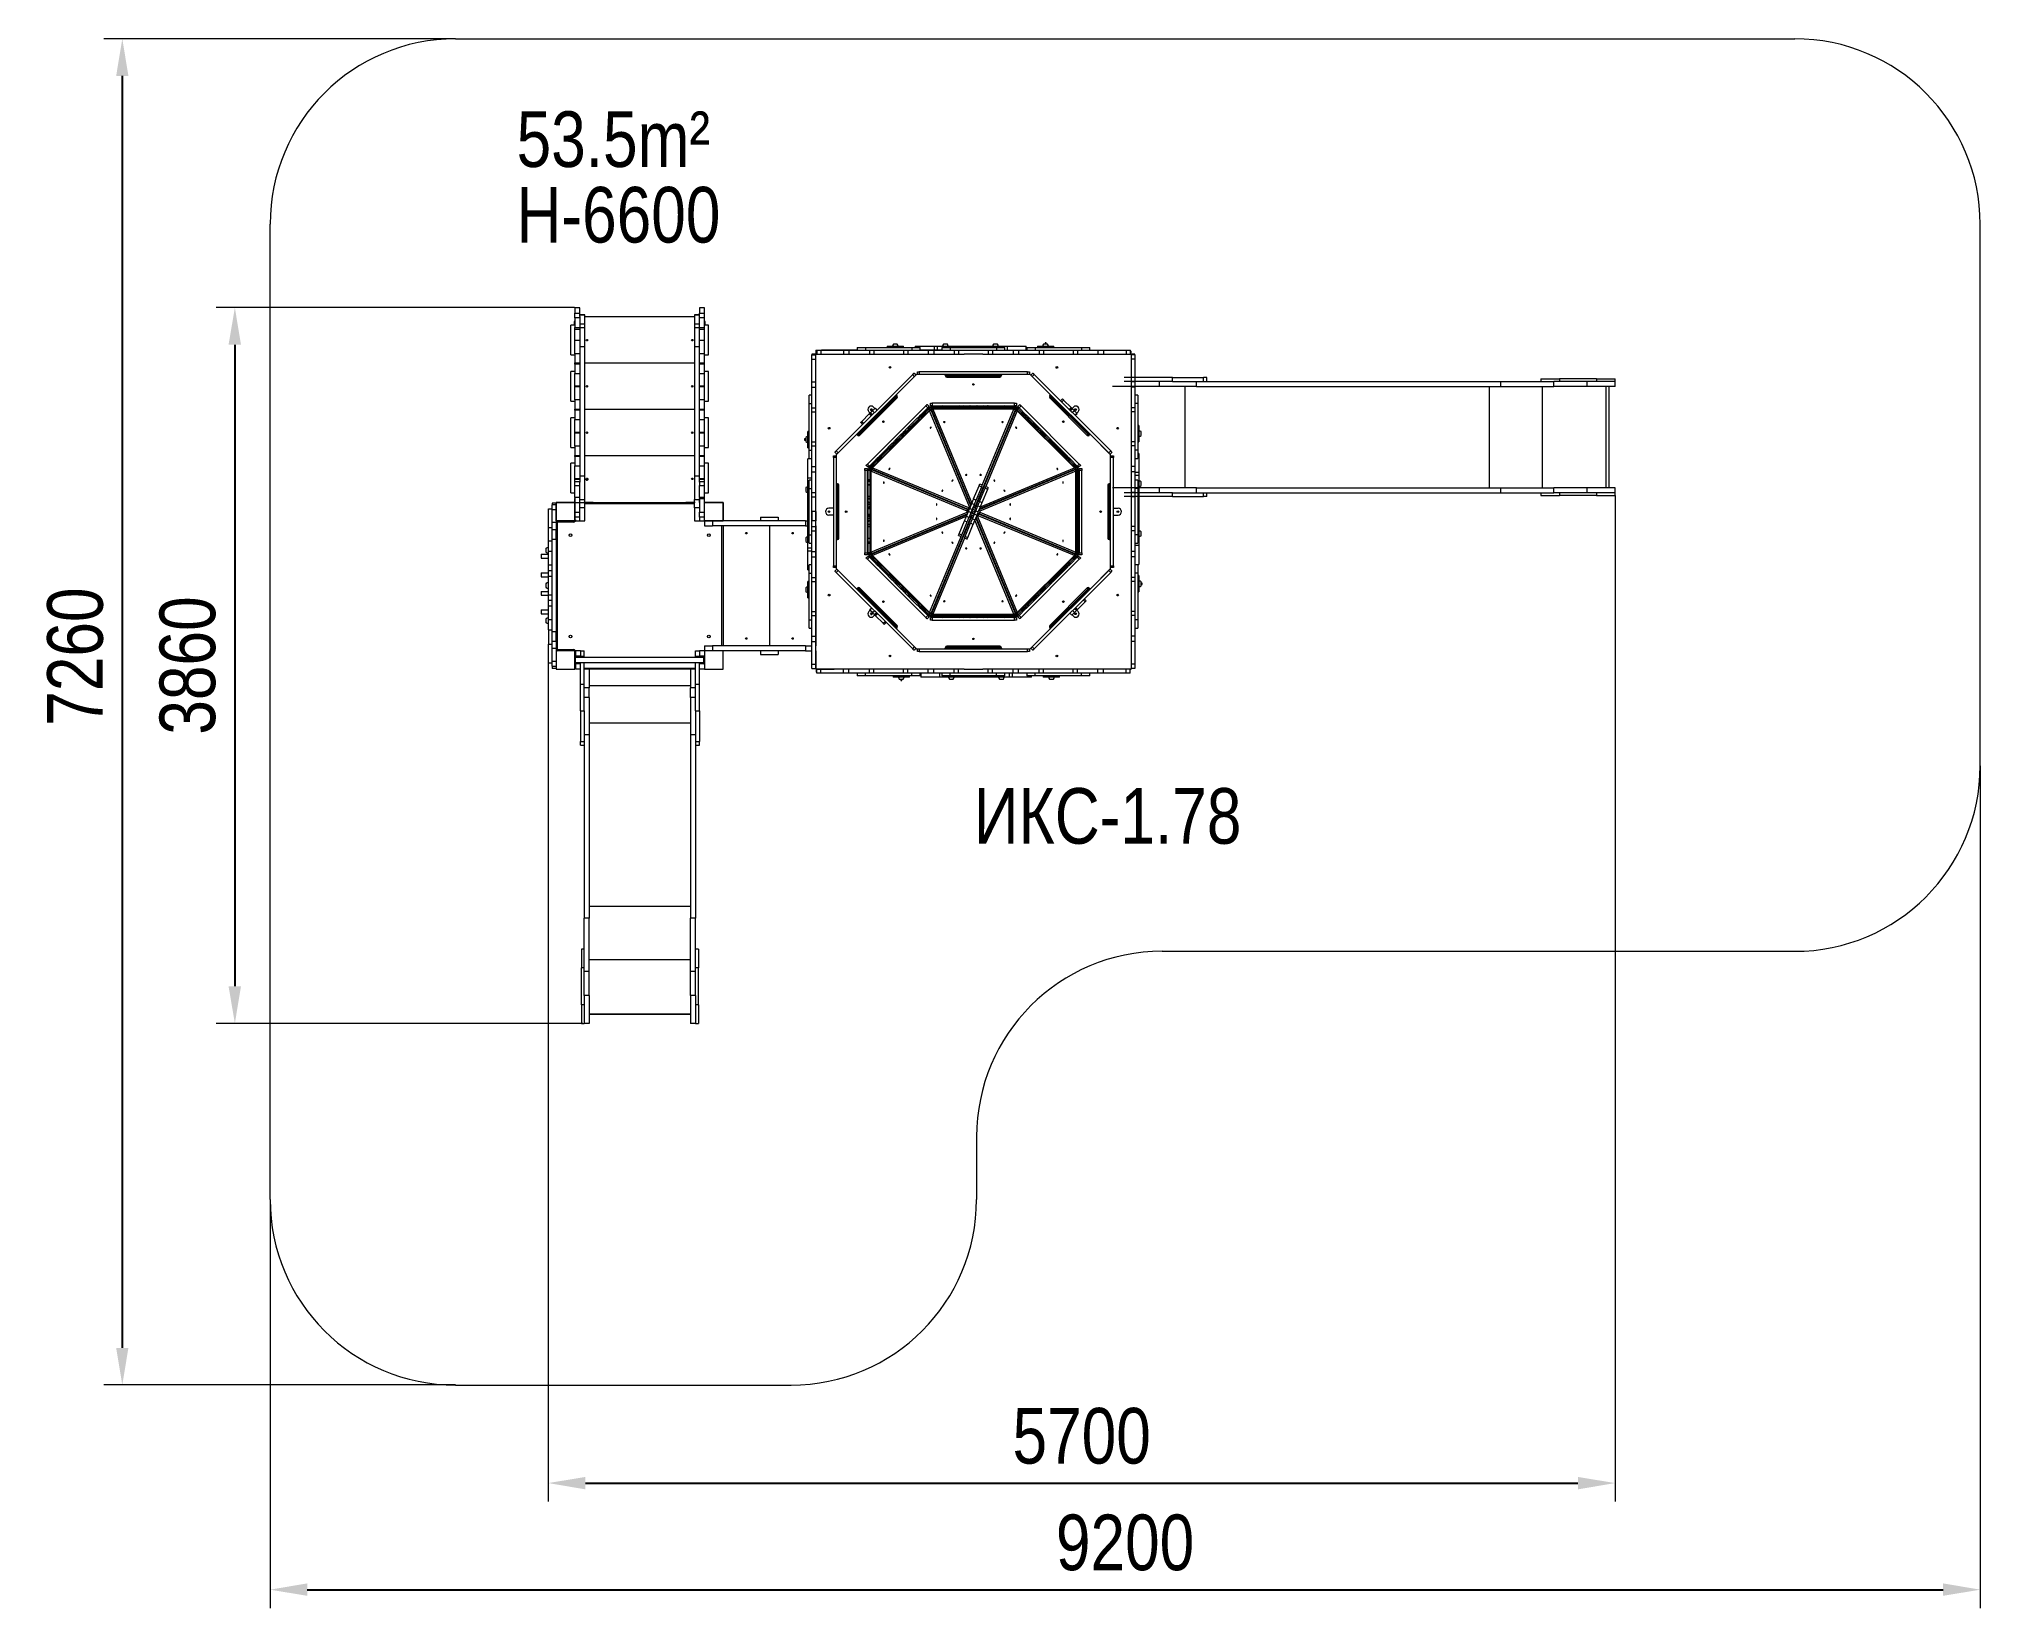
# Model space of a CAD drawing. Header units: millimetres. Extents: x -5427 to 5041, y -4732 to 3732.
import ezdxf

# ---------------------------------------------------------------- set-up
doc = ezdxf.new("R2010")
doc.units = ezdxf.units.MM
for name, color, linetype in [('DIKOM_АРТИКУЛ', 7, 'Continuous'), ('DIKOM_ЗОНА', 80, 'Continuous'), ('DIKOM_ОБЪЕКТ', 7, 'Continuous'), ('DIKOM_РАЗМЕР_ЗОНА', 7, 'Continuous'), ('DIKOM_РАЗМЕР_ОБЪЕКТА', 7, 'Continuous')]:
    doc.layers.add(name, color=color, linetype=linetype)
doc.styles.add('style1', font='arial.ttf', dxfattribs={"width": 0.8})
doc.dimstyles.new('1-50', dxfattribs={"dimtxt": 300, "dimasz": 200, "dimexe": 100, "dimexo": 0, "dimgap": 100, "dimtad": 1, "dimtxsty": 'style1', "dimcen": 200, "dimclrd": 7, "dimclre": 7, "dimclrt": 7, "dimadec": 1, "dimazin": 2, "dimtfac": 1, "dimtmove": 0, "dimatfit": 2, "dimfxl": 0, "dimlwd": 25, "dimlwe": 18, "dimarcsym": 0})

msp = doc.modelspace()

# ---------------------------------------------------------------- texts
at = {"layer": 'DIKOM_АРТИКУЛ', "insert": (-385.164, -309.146), "char_height": 300, "width": 1667.53662, "attachment_point": 1, "style": 'style1'}
msp.add_mtext('{\\fArial|b0|i0|c204|p34;ИКС}-1.{\\fArial|b0|i0|c204|p34;78}', dxfattribs=at)
at = {"layer": 'DIKOM_РАЗМЕР_ОБЪЕКТА', "char_height": 300, "width": 1252.54025, "attachment_point": 1, "style": 'style1'}
for s, insert in [('{\\fArial|b0|i0|c204|p34;53.5}m²', (-2850.954, 3340.608)), ('H-6600', (-2851.5, 2933.014))]:
    msp.add_mtext(s, dxfattribs=dict(at, insert=insert))

# ---------------------------------------------------------------- blocks, each defined once
blk = doc.blocks.new('*D2')
at = {"layer": 'Defpoints', "color": 0, "transparency": 16777216}
for p in [(3072, 1269), (-2680, 367), (3072, -4057)]:
    blk.add_point(p, dxfattribs=at)
at = {"layer": 'DIKOM_РАЗМЕР_ОБЪЕКТА', "color": 7, "lineweight": 18, "transparency": 16777216}
for p, q in [((3072, 1269), (3072, -4157)), ((-2680, 367), (-2680, -4157))]:
    blk.add_line(p, q, dxfattribs=at)
at = {"layer": 'DIKOM_РАЗМЕР_ОБЪЕКТА', "color": 7, "lineweight": 25, "transparency": 16777216}
blk.add_line((-2480, -4057), (2872, -4057), dxfattribs=at)
at = {"layer": 'DIKOM_РАЗМЕР_ОБЪЕКТА', "color": 7, "transparency": 16777216}
for points in [[(-2480, -4024), (-2480, -4091), (-2680, -4057)], [(2872, -4024), (2872, -4091), (3072, -4057)]]:
    blk.add_solid(points, dxfattribs=at)
at = {"layer": 'DIKOM_РАЗМЕР_ОБЪЕКТА', "color": 7, "transparency": 16777216, "insert": (196, -3804), "char_height": 300, "attachment_point": 5, "style": 'style1'}
blk.add_mtext('5700', dxfattribs=at)
blk = doc.blocks.new('*D3')
at = {"layer": 'Defpoints', "color": 0, "transparency": 16777216}
for p in [(-2538, 2282), (-4370, -1578), (-2493, -1578)]:
    blk.add_point(p, dxfattribs=at)
at = {"layer": 'DIKOM_РАЗМЕР_ОБЪЕКТА', "color": 7, "lineweight": 18, "transparency": 16777216}
for p, q in [((-2538, 2282), (-4470, 2282)), ((-2493, -1578), (-4470, -1578))]:
    blk.add_line(p, q, dxfattribs=at)
at = {"layer": 'DIKOM_РАЗМЕР_ОБЪЕКТА', "color": 7, "lineweight": 25, "transparency": 16777216}
blk.add_line((-4370, 2082), (-4370, -1378), dxfattribs=at)
at = {"layer": 'DIKOM_РАЗМЕР_ОБЪЕКТА', "color": 7, "transparency": 16777216}
for points in [[(-4404, 2082), (-4337, 2082), (-4370, 2282)], [(-4404, -1378), (-4337, -1378), (-4370, -1578)]]:
    blk.add_solid(points, dxfattribs=at)
at = {"layer": 'DIKOM_РАЗМЕР_ОБЪЕКТА', "color": 7, "transparency": 16777216, "insert": (-4624, 352), "char_height": 300, "attachment_point": 5, "rotation": 90, "style": 'style1'}
blk.add_mtext('3860', dxfattribs=at)
blk = doc.blocks.new('*D0')
at = {"layer": 'Defpoints', "color": 0, "transparency": 16777216}
for p in [(-3180, 3732), (-4977, -3528), (-3180, -3528)]:
    blk.add_point(p, dxfattribs=at)
at = {"layer": 'DIKOM_РАЗМЕР_ЗОНА', "color": 7, "lineweight": 18, "transparency": 16777216}
for p, q in [((-3180, 3732), (-5077, 3732)), ((-3180, -3528), (-5077, -3528))]:
    blk.add_line(p, q, dxfattribs=at)
at = {"layer": 'DIKOM_РАЗМЕР_ЗОНА', "color": 7, "lineweight": 25, "transparency": 16777216}
blk.add_line((-4977, 3532), (-4977, -3328), dxfattribs=at)
at = {"layer": 'DIKOM_РАЗМЕР_ЗОНА', "color": 7, "transparency": 16777216}
for points in [[(-5010, 3532), (-4944, 3532), (-4977, 3732)], [(-5010, -3328), (-4944, -3328), (-4977, -3528)]]:
    blk.add_solid(points, dxfattribs=at)
at = {"layer": 'DIKOM_РАЗМЕР_ЗОНА', "color": 7, "transparency": 16777216, "insert": (-5230, 400), "char_height": 300, "attachment_point": 5, "rotation": 90, "style": 'style1'}
blk.add_mtext('7260', dxfattribs=at)
blk = doc.blocks.new('*D1')
at = {"layer": 'Defpoints', "color": 0, "transparency": 16777216}
for p in [(5041, -189), (-4180, -2528), (5041, -4632)]:
    blk.add_point(p, dxfattribs=at)
at = {"layer": 'DIKOM_РАЗМЕР_ЗОНА', "color": 7, "lineweight": 18, "transparency": 16777216}
for p, q in [((5041, -189), (5041, -4732)), ((-4180, -2528), (-4180, -4732))]:
    blk.add_line(p, q, dxfattribs=at)
at = {"layer": 'DIKOM_РАЗМЕР_ЗОНА', "color": 7, "lineweight": 25, "transparency": 16777216}
blk.add_line((-3980, -4632), (4841, -4632), dxfattribs=at)
at = {"layer": 'DIKOM_РАЗМЕР_ЗОНА', "color": 7, "transparency": 16777216}
for points in [[(-3980, -4598), (-3980, -4665), (-4180, -4632)], [(4841, -4598), (4841, -4665), (5041, -4632)]]:
    blk.add_solid(points, dxfattribs=at)
at = {"layer": 'DIKOM_РАЗМЕР_ЗОНА', "color": 7, "transparency": 16777216, "insert": (430, -4379), "char_height": 300, "attachment_point": 5, "style": 'style1'}
blk.add_mtext('9200', dxfattribs=at)

# ---------------------------------------------------------------- dimensions: what is measured, and where the dimension line sits
at = {"layer": 'DIKOM_РАЗМЕР_ЗОНА'}
dim = msp.add_linear_dim(base=(-4977.016, -3528.41), p1=(-3179.759, 3731.634), p2=(-3179.759, -3528.41), angle=90, text='7260', dimstyle='1-50', dxfattribs=at)
dim.commit()
dim.dimension.update_dxf_attribs({"geometry": '*D0', "text_midpoint": (-4977.016, 399.842), "dimtype": 160})
dim = msp.add_linear_dim(base=(5040.691, -4631.726), p1=(-4179.759, -2528.41), p2=(5040.691, -189.366), text='9200', dimstyle='1-50', dxfattribs=at)
dim.commit()
dim.dimension.update_dxf_attribs({"geometry": '*D1', "text_midpoint": (430.466, -4631.726), "dimtype": 160})
at = {"layer": 'DIKOM_РАЗМЕР_ОБЪЕКТА'}
dim = msp.add_linear_dim(base=(-4370.468, -1578.409), p1=(-2537.76, 2281.634), p2=(-2493.259, -1578.409), angle=90, text='3860', dimstyle='1-50', dxfattribs=at)
dim.commit()
dim.dimension.update_dxf_attribs({"geometry": '*D3', "text_midpoint": (-4370.468, 351.612), "dimtype": 160})
dim = msp.add_linear_dim(base=(3071.691, -4057.301), p1=(-2679.759, 366.634), p2=(3071.691, 1268.634), text='5700', dimstyle='1-50', dxfattribs=at)
dim.commit()
dim.dimension.update_dxf_attribs({"geometry": '*D2', "text_midpoint": (195.966, -4057.301), "dimtype": 160})

# ---------------------------------------------------------------- linework, layer by layer
at = {"layer": 'DIKOM_ЗОНА', "color": 3, "lineweight": 15}
for p, q in [((-3179.759, 3731.634), (4040.691, 3731.634)), ((-4179.759, -2528.41), (-4179.759, 2731.634)), ((5040.691, -189.366), (5040.691, 2731.634)), ((629.241, -1189.366), (4040.691, -1189.366)), ((-370.759, -2189.366), (-370.759, -2528.41)), ((-3179.759, -3528.41), (-1370.759, -3528.41))]:
    msp.add_line(p, q, dxfattribs=at)
for centre, start, end in [((-3179.759, 2731.634), 90, 180), ((4040.691, 2731.634), 0, 90), ((4040.691, -189.366), 270, 0), ((629.241, -2189.366), 90, 180), ((-3179.759, -2528.41), 180, 270), ((-1370.759, -2528.41), 270, 0)]:
    msp.add_arc(centre, 1000, start, end, dxfattribs=at)
at = {"layer": 'DIKOM_ОБЪЕКТ', "color": 7, "linetype": 'Continuous', "lineweight": 15}
for p, q in [((-2540.76, 2206.634), (-2540.76, 2186.634)), ((-2537.76, 2206.634), (-2540.76, 2206.634)), ((-2510.76, 2281.634), (-2537.76, 2281.634)), ((-2537.76, 2281.634), (-2537.76, 2252.505)), ((-2537.76, 2252.505), (-2510.76, 2252.505)), ((-2537.76, 2227.318), (-2537.76, 2252.505)), ((-2510.76, 2227.318), (-2537.76, 2227.318)), ((-2537.76, 2227.318), (-2537.76, 2174.383)), ((-2510.76, 2252.505), (-2510.76, 2281.634)), ((-2510.76, 2233.987), (-2510.76, 2252.505)), ((-2483.76, 2243.527), (-2510.76, 2243.527)), ((-2510.76, 2242.879), (-2483.76, 2242.879)), ((-2510.76, 2233.987), (-2510.76, 2194.221)), ((-2483.76, 2242.879), (-2483.76, 2243.527)), ((-2483.76, 2194.221), (-2483.76, 2242.879)), ((-1891.76, 2231.634), (-2483.76, 2231.634)), ((-1864.76, 2243.527), (-1891.76, 2243.527)), ((-1891.76, 2243.527), (-1891.76, 2242.879)), ((-1891.76, 2242.879), (-1864.76, 2242.879)), ((-1891.76, 2242.879), (-1891.76, 2194.221)), ((-1837.76, 2281.634), (-1864.76, 2281.634)), ((-1864.76, 2281.634), (-1864.76, 2252.505)), ((-1864.76, 2252.505), (-1837.76, 2252.505)), ((-1864.76, 2233.987), (-1864.76, 2252.505)), ((-1864.76, 2194.221), (-1864.76, 2233.987)), ((-1837.76, 2227.318), (-1864.76, 2227.318)), ((-1837.76, 2252.505), (-1837.76, 2281.634)), ((-1837.76, 2227.318), (-1837.76, 2252.505)), ((-1837.76, 2174.383), (-1837.76, 2227.318)), ((-1834.76, 2206.634), (-1837.76, 2206.634)), ((-1834.76, 2186.634), (-1834.76, 2206.634)), ((-2537.76, 2186.634), (-2558.76, 2186.634)), ((-2558.76, 2026.634), (-2558.76, 2186.634)), ((-2537.76, 2174.383), (-2510.76, 2174.383)), ((-2537.76, 2163.595), (-2537.76, 2174.383)), ((-2510.76, 2163.595), (-2537.76, 2163.595)), ((-2537.76, 2104.684), (-2537.76, 2163.595)), ((-2510.76, 2104.684), (-2537.76, 2104.684)), ((-2537.76, 2033.634), (-2537.76, 2104.684)), ((-2510.76, 2194.221), (-2483.76, 2194.221)), ((-2510.76, 2194.221), (-2510.76, 2174.093)), ((-2510.76, 2174.093), (-2483.76, 2174.093)), ((-2510.76, 2174.093), (-2510.76, 2072.224)), ((-2483.76, 2174.093), (-2483.76, 2194.221)), ((-2483.76, 2072.224), (-2483.76, 2174.093)), ((-1891.76, 2194.221), (-1864.76, 2194.221)), ((-1891.76, 2194.221), (-1891.76, 2174.093)), ((-1891.76, 2174.093), (-1864.76, 2174.093)), ((-1891.76, 2174.093), (-1891.76, 2072.224)), ((-1864.76, 2174.093), (-1864.76, 2194.221)), ((-1864.76, 2174.383), (-1837.76, 2174.383)), ((-1864.76, 2072.224), (-1864.76, 2174.093)), ((-1837.76, 2163.595), (-1864.76, 2163.595)), ((-1837.76, 2104.684), (-1864.76, 2104.684)), ((-1816.76, 2186.634), (-1837.76, 2186.634)), ((-1837.76, 2163.595), (-1837.76, 2174.383)), ((-1837.76, 2104.684), (-1837.76, 2163.595)), ((-1837.76, 2033.634), (-1837.76, 2104.684)), ((-1816.76, 2026.634), (-1816.76, 2186.634)), ((-2558.76, 2026.634), (-2537.76, 2026.634)), ((-2510.76, 2033.634), (-2537.76, 2033.634)), ((-2537.76, 2033.634), (-2537.76, 1983.634)), ((-2510.76, 2072.224), (-2483.76, 2072.224)), ((-2510.76, 2072.224), (-2510.76, 1374.179)), ((-2483.76, 1374.179), (-2483.76, 2072.224)), ((-1891.76, 2072.224), (-1864.76, 2072.224)), ((-1891.76, 2072.224), (-1891.76, 1374.179)), ((-1864.76, 1374.179), (-1864.76, 2072.224)), ((-1837.76, 2033.634), (-1864.76, 2033.634)), ((-1837.76, 1983.634), (-1837.76, 2033.634)), ((-1837.76, 2026.634), (-1816.76, 2026.634)), ((-1258.86, 1996.634), (-1258.759, 1996.634)), ((-1258.86, 1989.398), (-1258.86, 1996.634)), ((-1258.86, 1989.398), (-1258.759, 1989.398)), ((-1258.86, 1897.218), (-1258.86, 1989.398)), ((-1237.759, 2031.634), (-1258.759, 2031.634)), ((-1258.759, 2031.634), (-1258.759, 2026.634)), ((-1258.759, 2026.634), (-1237.759, 2026.634)), ((-1258.759, 2004.486), (-1258.759, 2026.634)), ((-1258.759, 2004.486), (-1237.759, 2004.486)), ((-1258.759, 1882.551), (-1258.759, 2004.486)), ((-1237.759, 2052.634), (-1237.759, 2031.634)), ((-1237.759, 2052.634), (-1232.759, 2052.634)), ((-1237.759, 2031.634), (-1237.759, 2026.634)), ((-1232.759, 2031.634), (-1237.759, 2031.634)), ((-1237.759, 2004.486), (-1237.759, 2026.634)), ((-1237.759, 1882.551), (-1237.759, 2004.486)), ((-1232.759, 2052.634), (-1232.759, 2031.634)), ((-1232.759, 2052.634), (-1210.612, 2052.634)), ((-1232.759, 2031.634), (-1210.612, 2031.634)), ((-1210.612, 2052.634), (-1210.612, 2031.634)), ((-1210.612, 2052.634), (-1088.677, 2052.634)), ((-1210.612, 2031.634), (-1088.677, 2031.634)), ((-1207.629, 2053.634), (-1207.632, 2053.634)), ((-1202.76, 2052.734), (-1202.76, 2052.634)), ((-1202.76, 2052.734), (-1195.524, 2052.734)), ((-1195.524, 2052.734), (-1195.524, 2052.634)), ((-1195.524, 2052.734), (-1103.344, 2052.734)), ((-1103.344, 2052.734), (-1103.344, 2052.634)), ((-1103.344, 2052.734), (-1044.675, 2052.734)), ((-1088.677, 2052.634), (-1088.677, 2031.634)), ((-1088.677, 2052.634), (-1059.342, 2052.634)), ((-1088.677, 2031.634), (-1059.342, 2031.634)), ((-1059.342, 2052.634), (-1059.342, 2031.634)), ((-1059.342, 2052.634), (-948.551, 2052.634)), ((-1059.342, 2031.634), (-948.551, 2031.634)), ((-1044.675, 2052.734), (-1044.675, 2052.634)), ((-1044.675, 2052.734), (-952.495, 2052.734)), ((-1015.26, 2067.634), (-1015.26, 2052.734)), ((-1015.26, 2067.634), (-970.259, 2067.634)), ((-970.259, 2067.634), (-720.259, 2067.634)), ((-970.259, 2067.634), (-970.259, 2052.734)), ((-952.495, 2052.734), (-952.495, 2052.634)), ((-952.495, 2052.734), (-945.259, 2052.734)), ((-948.551, 2052.634), (-948.551, 2031.634)), ((-948.551, 2052.634), (-925.259, 2052.634)), ((-948.551, 2031.634), (-925.259, 2031.634)), ((-945.259, 2052.734), (-945.259, 2052.634)), ((-925.259, 2052.634), (-925.259, 2031.634)), ((-925.259, 2052.634), (-765.259, 2052.634)), ((-925.259, 2031.634), (-765.259, 2031.634)), ((-852.76, 2073.634), (-852.76, 2067.634)), ((-852.76, 2073.634), (-764.76, 2073.634)), ((-809.238, 2085.634), (-819.259, 2085.634)), ((-798.26, 2085.634), (-809.238, 2085.634)), ((-765.259, 2052.634), (-765.259, 2031.634)), ((-765.259, 2052.634), (-741.968, 2052.634)), ((-765.259, 2031.634), (-741.968, 2031.634)), ((-764.76, 2067.634), (-764.76, 2073.634)), ((-745.259, 2052.734), (-745.259, 2052.634)), ((-745.259, 2052.734), (-738.024, 2052.734)), ((-741.968, 2052.634), (-741.968, 2031.634)), ((-741.968, 2052.634), (-631.177, 2052.634)), ((-741.968, 2031.634), (-631.177, 2031.634)), ((-738.024, 2052.734), (-738.024, 2052.634)), ((-738.024, 2052.734), (-645.844, 2052.734)), ((-720.259, 2067.634), (-675.259, 2067.634)), ((-720.259, 2067.634), (-720.259, 2052.734)), ((-701.806, 2073.634), (-701.806, 2067.634)), ((-701.806, 2073.634), (-599.339, 2073.634)), ((-675.259, 2052.734), (-675.259, 2067.634)), ((-645.844, 2052.734), (-645.844, 2052.634)), ((-645.844, 2052.734), (-587.175, 2052.734)), ((-631.177, 2052.634), (-631.177, 2031.634)), ((-631.177, 2052.634), (-601.842, 2052.634)), ((-631.177, 2031.634), (-601.842, 2031.634)), ((-601.842, 2052.634), (-601.842, 2031.634)), ((-601.842, 2052.634), (-491.051, 2052.634)), ((-601.842, 2031.634), (-491.051, 2031.634)), ((-599.339, 2073.634), (-582.76, 2073.634)), ((-599.339, 2073.634), (-599.339, 2052.734)), ((-587.175, 2052.734), (-587.175, 2052.634)), ((-587.175, 2052.734), (-494.995, 2052.734)), ((-582.76, 2073.634), (-582.76, 2052.734)), ((-582.76, 2073.634), (-494.759, 2073.634)), ((-557.76, 2067.634), (-557.76, 2052.734)), ((-557.76, 2067.634), (-512.759, 2067.634)), ((-540.013, 2085.634), (-549.259, 2085.634)), ((-528.26, 2085.634), (-540.013, 2085.634)), ((-512.759, 2067.634), (-262.759, 2067.634)), ((-512.759, 2067.634), (-512.759, 2052.734)), ((-494.995, 2052.734), (-494.995, 2052.634)), ((-494.995, 2052.734), (-487.759, 2052.734)), ((-494.759, 2073.634), (-312.76, 2073.634)), ((-494.759, 2067.634), (-494.759, 2073.634)), ((-491.051, 2052.634), (-491.051, 2031.634)), ((-491.051, 2052.634), (-467.759, 2052.634)), ((-491.051, 2031.634), (-467.759, 2031.634)), ((-487.759, 2052.734), (-487.759, 2052.634)), ((-467.759, 2052.634), (-467.759, 2031.634)), ((-467.759, 2052.634), (-307.759, 2052.634)), ((-467.759, 2031.634), (-437.759, 2031.634)), ((-337.764, 2031.859), (-437.764, 2031.859)), ((-337.759, 2031.634), (-437.759, 2031.634)), ((-337.759, 2031.634), (-307.759, 2031.634)), ((-312.76, 2073.634), (-312.76, 2067.634)), ((-312.76, 2073.634), (-224.759, 2073.634)), ((-307.759, 2052.634), (-307.759, 2031.634)), ((-307.759, 2052.634), (-284.468, 2052.634)), ((-307.759, 2031.634), (-284.468, 2031.634)), ((-287.759, 2052.734), (-287.759, 2052.634)), ((-287.759, 2052.734), (-280.524, 2052.734)), ((-284.468, 2052.634), (-284.468, 2031.634)), ((-284.468, 2052.634), (-173.677, 2052.634)), ((-284.468, 2031.634), (-173.677, 2031.634)), ((-280.524, 2052.734), (-280.524, 2052.634)), ((-280.524, 2052.734), (-188.344, 2052.734)), ((-270.705, 2085.634), (-279.259, 2085.634)), ((-258.26, 2085.634), (-270.705, 2085.634)), ((-262.759, 2067.634), (-217.759, 2067.634)), ((-262.759, 2067.634), (-262.759, 2052.734)), ((-224.759, 2073.634), (-206.18, 2073.634)), ((-224.759, 2067.634), (-224.759, 2073.634)), ((-217.759, 2052.734), (-217.759, 2067.634)), ((-206.18, 2073.634), (-103.713, 2073.634)), ((-206.18, 2073.634), (-206.18, 2052.734)), ((-188.344, 2052.734), (-188.344, 2052.634)), ((-188.344, 2052.734), (-129.675, 2052.734)), ((-173.677, 2052.634), (-173.677, 2031.634)), ((-173.677, 2052.634), (-144.342, 2052.634)), ((-173.677, 2031.634), (-144.342, 2031.634)), ((-144.342, 2052.634), (-144.342, 2031.634)), ((-144.342, 2052.634), (-33.551, 2052.634)), ((-144.342, 2031.634), (-33.551, 2031.634)), ((-129.675, 2052.734), (-129.675, 2052.634)), ((-129.675, 2052.734), (-37.495, 2052.734)), ((-103.713, 2052.734), (-103.713, 2073.634)), ((-100.26, 2067.634), (-100.26, 2052.734)), ((-100.26, 2067.634), (-55.259, 2067.634)), ((-55.259, 2067.634), (194.741, 2067.634)), ((-55.259, 2067.634), (-55.259, 2052.734)), ((-42.76, 2073.634), (-42.76, 2067.634)), ((-42.76, 2073.634), (45.241, 2073.634)), ((-37.495, 2052.734), (-37.495, 2052.634)), ((-37.495, 2052.734), (-30.259, 2052.734)), ((-33.551, 2052.634), (-33.551, 2031.634)), ((-33.551, 2052.634), (-10.259, 2052.634)), ((-33.551, 2031.634), (-10.259, 2031.634)), ((-30.259, 2052.734), (-30.259, 2052.634)), ((-10.259, 2052.634), (-10.259, 2031.634)), ((-10.259, 2052.634), (149.741, 2052.634)), ((-10.259, 2031.634), (149.741, 2031.634)), ((1.098, 2085.634), (-9.259, 2085.634)), ((-1.66, 2091.634), (-1.76, 2091.534)), ((-1.76, 2091.534), (-1.76, 2085.634)), ((4.24, 2091.534), (-1.76, 2091.534)), ((1.118, 2091.634), (-1.66, 2091.634)), ((11.74, 2085.634), (1.098, 2085.634)), ((4.141, 2091.634), (1.118, 2091.634)), ((4.24, 2091.534), (4.141, 2091.634)), ((4.24, 2085.634), (4.24, 2091.534)), ((45.241, 2067.634), (45.241, 2073.634)), ((149.741, 2052.634), (149.741, 2031.634)), ((149.741, 2052.634), (173.032, 2052.634)), ((149.741, 2031.634), (173.032, 2031.634)), ((169.741, 2052.734), (169.741, 2052.634)), ((169.741, 2052.734), (176.976, 2052.734)), ((173.032, 2052.634), (173.032, 2031.634)), ((173.032, 2052.634), (283.823, 2052.634)), ((173.032, 2031.634), (283.823, 2031.634)), ((176.976, 2052.734), (176.976, 2052.634)), ((176.976, 2052.734), (269.156, 2052.734)), ((194.741, 2067.634), (239.741, 2067.634)), ((194.741, 2067.634), (194.741, 2052.734)), ((239.741, 2052.734), (239.741, 2067.634)), ((269.156, 2052.734), (269.156, 2052.634)), ((269.156, 2052.734), (327.825, 2052.734)), ((283.823, 2052.634), (283.823, 2031.634)), ((283.823, 2052.634), (313.158, 2052.634)), ((283.823, 2031.634), (313.158, 2031.634)), ((313.158, 2052.634), (313.158, 2031.634)), ((313.158, 2052.634), (435.093, 2052.634)), ((313.158, 2031.634), (435.093, 2031.634)), ((327.825, 2052.734), (327.825, 2052.634)), ((327.825, 2052.734), (420.005, 2052.734)), ((420.005, 2052.734), (420.005, 2052.634)), ((420.005, 2052.734), (427.241, 2052.734)), ((427.241, 2052.734), (427.241, 2052.634)), ((435.093, 2052.634), (435.093, 2031.634)), ((435.093, 2052.634), (457.241, 2052.634)), ((435.093, 2031.634), (457.241, 2031.634)), ((457.236, 2032.203), (457.236, 2031.859)), ((457.241, 2052.634), (457.241, 2031.634)), ((461.236, 2046.634), (457.241, 2046.634)), ((457.241, 2037.634), (461.236, 2037.634)), ((462.241, 2031.634), (457.241, 2031.634)), ((461.236, 2046.634), (461.236, 2037.634)), ((483.241, 2031.634), (462.241, 2031.634)), ((462.241, 2026.634), (462.241, 2031.634)), ((483.241, 2026.634), (462.241, 2026.634)), ((462.241, 2026.634), (462.241, 2004.486)), ((483.241, 2004.486), (462.241, 2004.486)), ((462.241, 2004.486), (462.241, 1882.551)), ((483.241, 2026.634), (483.241, 2031.634)), ((483.241, 2026.634), (483.241, 2004.486)), ((483.241, 2004.486), (483.241, 1882.551)), ((483.341, 1996.634), (483.241, 1996.634)), ((483.341, 1989.398), (483.241, 1989.398)), ((483.341, 1996.634), (483.341, 1989.398)), ((483.341, 1989.398), (483.341, 1897.218)), ((-2537.76, 1937.634), (-2558.76, 1937.634)), ((-2558.76, 1777.634), (-2558.76, 1937.634)), ((-2537.76, 1983.634), (-2510.76, 1983.634)), ((-2537.76, 1977.634), (-2537.76, 1983.634)), ((-2510.76, 1977.634), (-2537.76, 1977.634)), ((-2537.76, 1977.634), (-2537.76, 1927.634)), ((-2537.76, 1927.634), (-2510.76, 1927.634)), ((-2537.76, 1857.634), (-2537.76, 1927.634)), ((-1891.76, 1982.634), (-2483.76, 1982.634)), ((-1864.76, 1983.634), (-1837.76, 1983.634)), ((-1837.76, 1977.634), (-1864.76, 1977.634)), ((-1864.76, 1927.634), (-1837.76, 1927.634)), ((-1837.76, 1977.634), (-1837.76, 1983.634)), ((-1837.76, 1927.634), (-1837.76, 1977.634)), ((-1816.76, 1937.634), (-1837.76, 1937.634)), ((-1837.76, 1857.634), (-1837.76, 1927.634)), ((-1816.76, 1777.634), (-1816.76, 1937.634)), ((-1258.86, 1897.218), (-1258.759, 1897.218)), ((-1258.86, 1838.55), (-1258.86, 1897.218)), ((-715.15, 1921.974), (-1128.1, 1509.024)), ((-704.543, 1911.368), (-1117.494, 1498.418)), ((-696.328, 1919.584), (-800.003, 1815.909)), ((-704.543, 1911.368), (-715.15, 1921.974)), ((-708.079, 1929.046), (-697.472, 1918.439)), ((-544.759, 1921.634), (-691.378, 1921.634)), ((-689.759, 1921.634), (-689.759, 1936.634)), ((-689.759, 1936.634), (-679.759, 1936.634)), ((-679.759, 1936.634), (-679.759, 1921.634)), ((-95.759, 1936.634), (-679.759, 1936.634)), ((-95.759, 1921.634), (-679.759, 1921.634)), ((-542.759, 1921.342), (-542.759, 1921.634)), ((-535.759, 1915.634), (-537.831, 1915.634)), ((-537.759, 1914.634), (-537.759, 1913.634)), ((-537.688, 1912.634), (-535.759, 1912.634)), ((-528.759, 1915.634), (-535.759, 1915.634)), ((-535.759, 1912.634), (-535.759, 1915.634)), ((-535.759, 1912.634), (-528.759, 1912.634)), ((-530.759, 1906.634), (-244.759, 1906.634)), ((-528.759, 1915.634), (-528.759, 1921.634)), ((-246.759, 1915.634), (-528.759, 1915.634)), ((-528.759, 1915.634), (-528.759, 1912.634)), ((-528.759, 1912.634), (-246.759, 1912.634)), ((-528.759, 1906.634), (-528.759, 1912.634)), ((-246.759, 1915.634), (-246.759, 1921.634)), ((-239.759, 1915.634), (-246.759, 1915.634)), ((-246.759, 1912.634), (-246.759, 1915.634)), ((-246.759, 1912.634), (-239.759, 1912.634)), ((-246.759, 1906.634), (-246.759, 1912.634)), ((-239.759, 1915.634), (-239.759, 1912.634)), ((-237.688, 1915.634), (-239.759, 1915.634)), ((-239.759, 1912.634), (-237.831, 1912.634)), ((-237.759, 1913.634), (-237.759, 1914.634)), ((-232.759, 1921.342), (-232.759, 1921.634)), ((-84.141, 1921.634), (-230.759, 1921.634)), ((-95.759, 1921.634), (-95.759, 1936.634)), ((-95.759, 1936.634), (-85.759, 1936.634)), ((-85.759, 1936.634), (-85.759, 1921.634)), ((24.484, 1815.909), (-79.191, 1919.584)), ((-78.047, 1918.439), (-67.44, 1929.046)), ((-60.369, 1921.974), (-70.976, 1911.368)), ((341.975, 1498.418), (-70.976, 1911.368)), ((352.581, 1509.024), (-60.369, 1921.974)), ((686.158, 1904.634), (425.741, 1904.634)), ((483.341, 1897.218), (483.241, 1897.218)), ((483.341, 1897.218), (483.341, 1838.55)), ((686.158, 1883.634), (686.158, 1904.634)), ((686.158, 1904.634), (852.292, 1904.634)), ((852.292, 1883.634), (852.292, 1904.634)), ((871.153, 1904.634), (852.292, 1904.634)), ((871.153, 1883.634), (871.153, 1904.634)), ((2671.691, 1898.634), (2671.691, 1883.634)), ((2671.691, 1898.634), (2771.691, 1898.634)), ((2771.691, 1898.634), (2771.691, 1883.634)), ((2971.691, 1898.634), (2771.691, 1898.634)), ((2971.691, 1898.634), (2971.691, 1883.634)), ((2971.691, 1898.634), (3071.691, 1898.634)), ((3071.691, 1883.634), (3071.691, 1898.634)), ((-2510.76, 1857.634), (-2537.76, 1857.634)), ((-2537.76, 1854.634), (-2537.76, 1857.634)), ((-2510.76, 1854.634), (-2537.76, 1854.634)), ((-2537.76, 1784.634), (-2537.76, 1854.634)), ((-2510.76, 1784.634), (-2537.76, 1784.634)), ((-2537.76, 1784.634), (-2537.76, 1734.634)), ((-1837.76, 1857.634), (-1864.76, 1857.634)), ((-1837.76, 1854.634), (-1864.76, 1854.634)), ((-1837.76, 1784.634), (-1864.76, 1784.634)), ((-1837.76, 1854.634), (-1837.76, 1857.634)), ((-1837.76, 1784.634), (-1837.76, 1854.634)), ((-1837.76, 1734.634), (-1837.76, 1784.634)), ((-1258.859, 1809.134), (-1273.759, 1809.134)), ((-1273.759, 1764.134), (-1273.759, 1809.134)), ((-1258.86, 1838.55), (-1258.759, 1838.55)), ((-1258.86, 1746.37), (-1258.86, 1838.55)), ((-1258.759, 1882.551), (-1237.759, 1882.551)), ((-1258.759, 1853.217), (-1258.759, 1882.551)), ((-1258.759, 1853.217), (-1237.759, 1853.217)), ((-1258.759, 1742.426), (-1258.759, 1853.217)), ((-1237.759, 1853.217), (-1237.759, 1882.551)), ((-1237.759, 1742.426), (-1237.759, 1853.217)), ((-807.074, 1800.352), (-1006.478, 1600.948)), ((-1004.357, 1598.827), (-804.952, 1798.231)), ((-1001.528, 1593.17), (-799.296, 1795.402)), ((-804.952, 1798.231), (-807.074, 1800.352)), ((-802.124, 1805.302), (-800.003, 1803.18)), ((-799.296, 1805.302), (-800.003, 1806.009)), ((24.484, 1806.009), (23.777, 1805.302)), ((23.777, 1795.402), (226.009, 1593.17)), ((24.484, 1803.18), (26.605, 1805.302)), ((31.555, 1800.352), (29.434, 1798.231)), ((29.434, 1798.231), (228.838, 1598.827)), ((230.959, 1600.948), (31.555, 1800.352)), ((93.119, 1789.558), (82.583, 1779.022)), ((98.858, 1783.819), (88.322, 1773.284)), ((139.305, 1743.373), (98.858, 1783.819)), ((615.011, 1856.634), (362.241, 1856.634)), ((686.158, 1883.634), (425.741, 1883.634)), ((483.241, 1882.551), (462.241, 1882.551)), ((462.241, 1882.551), (462.241, 1853.217)), ((483.241, 1853.217), (462.241, 1853.217)), ((462.241, 1853.217), (462.241, 1742.426)), ((483.241, 1882.551), (483.241, 1853.217)), ((483.241, 1853.217), (483.241, 1742.426)), ((483.341, 1838.55), (483.241, 1838.55)), ((483.341, 1838.55), (483.341, 1746.37)), ((498.241, 1809.134), (483.341, 1809.134)), ((498.241, 1809.134), (498.241, 1764.134)), ((615.011, 1856.634), (615.011, 1883.634)), ((815.556, 1856.634), (615.011, 1856.634)), ((686.158, 1883.634), (852.292, 1883.634)), ((752.576, 1856.634), (752.576, 1310.634)), ((815.556, 1856.634), (815.556, 1883.634)), ((815.556, 1856.634), (2455.63, 1856.634)), ((852.292, 1883.634), (2455.63, 1883.634)), ((2392.649, 1856.634), (2392.649, 1310.634)), ((2455.63, 1856.634), (2455.63, 1883.634)), ((2455.63, 1883.634), (2742.123, 1883.634)), ((2455.63, 1856.634), (2742.123, 1856.634)), ((2679.142, 1856.634), (2679.142, 1310.634)), ((2742.123, 1856.634), (2742.123, 1883.634)), ((2921.691, 1883.634), (2742.123, 1883.634)), ((2921.691, 1856.634), (2742.123, 1856.634)), ((2921.691, 1856.634), (2921.691, 1883.634)), ((3071.691, 1883.634), (2921.691, 1883.634)), ((3071.691, 1856.634), (2921.691, 1856.634)), ((3021.691, 1856.634), (3021.691, 1310.634)), ((3040.691, 1310.634), (3040.691, 1856.634)), ((3071.691, 1856.634), (3071.691, 1883.634)), ((-2558.76, 1777.634), (-2537.76, 1777.634)), ((-2537.76, 1687.634), (-2558.76, 1687.634)), ((-2558.76, 1527.634), (-2558.76, 1687.634)), ((-2537.76, 1734.634), (-2510.76, 1734.634)), ((-2537.76, 1728.634), (-2537.76, 1734.634)), ((-2510.76, 1728.634), (-2537.76, 1728.634)), ((-2537.76, 1728.634), (-2537.76, 1678.634)), ((-2537.76, 1678.634), (-2510.76, 1678.634)), ((-2537.76, 1608.634), (-2537.76, 1678.634)), ((-1891.76, 1732.634), (-2483.76, 1732.634)), ((-1864.76, 1734.634), (-1837.76, 1734.634)), ((-1837.76, 1728.634), (-1864.76, 1728.634)), ((-1864.76, 1678.634), (-1837.76, 1678.634)), ((-1837.76, 1777.634), (-1816.76, 1777.634)), ((-1837.76, 1728.634), (-1837.76, 1734.634)), ((-1837.76, 1678.634), (-1837.76, 1728.634)), ((-1816.76, 1687.634), (-1837.76, 1687.634)), ((-1837.76, 1608.634), (-1837.76, 1678.634)), ((-1816.76, 1527.634), (-1816.76, 1687.634)), ((-1273.759, 1514.134), (-1273.759, 1764.134)), ((-1273.759, 1764.134), (-1258.859, 1764.134)), ((-1258.86, 1746.37), (-1258.759, 1746.37)), ((-1258.86, 1739.134), (-1258.86, 1746.37)), ((-1258.86, 1739.134), (-1258.759, 1739.134)), ((-1258.759, 1742.426), (-1237.759, 1742.426)), ((-1258.759, 1719.134), (-1258.759, 1742.426)), ((-1258.759, 1719.134), (-1237.759, 1719.134)), ((-1258.759, 1559.134), (-1258.759, 1719.134)), ((-1237.759, 1719.134), (-1237.759, 1742.426)), ((-1237.759, 1559.134), (-1237.759, 1719.134)), ((-949.498, 1708.698), (-989.945, 1668.251)), ((-644.63, 1752.459), (-958.585, 1438.504)), ((-944.889, 1713.308), (-952.031, 1720.449)), ((-949.498, 1708.698), (-938.962, 1698.162)), ((-942.904, 1715.293), (-945.807, 1712.389)), ((-945.807, 1712.389), (-935.271, 1701.853)), ((-942.904, 1715.293), (-932.368, 1704.757)), ((-932.377, 1725.82), (-918.272, 1739.924)), ((-932.377, 1725.82), (-921.841, 1715.284)), ((-624.174, 1726.238), (-932.363, 1418.049)), ((-919.433, 1738.763), (-926.575, 1745.905)), ((-918.272, 1739.924), (-907.736, 1729.389)), ((-907.483, 1729.642), (-918.019, 1740.177)), ((-735.694, 1640.181), (-690.9, 1684.975)), ((-682.912, 1683.064), (-727.706, 1638.271)), ((-726.999, 1637.564), (-682.205, 1682.357)), ((-682.205, 1682.357), (-682.912, 1683.064)), ((-670.792, 1693.769), (-671.5, 1694.476)), ((-669.378, 1706.497), (-634.023, 1741.853)), ((-629.073, 1736.903), (-664.429, 1701.547)), ((-664.429, 1701.547), (-663.721, 1700.841)), ((-663.721, 1700.841), (-628.366, 1736.196)), ((-623.416, 1731.246), (-658.772, 1695.891)), ((-634.023, 1741.853), (-644.63, 1752.459)), ((-637.558, 1759.53), (-626.952, 1748.924)), ((-628.366, 1736.196), (-629.073, 1736.903)), ((-409.641, 1207.649), (-624.174, 1726.238)), ((-622.002, 1743.974), (-621.295, 1743.267)), ((-621.295, 1733.367), (-617.759, 1736.903)), ((-619.759, 1751.903), (-619.759, 1766.903)), ((-619.759, 1766.903), (-609.759, 1766.903)), ((-612.759, 1751.903), (-619.759, 1751.903)), ((-609.759, 1744.903), (-619.759, 1744.903)), ((-619.759, 1743.903), (-619.759, 1744.903)), ((-619.759, 1743.903), (-609.759, 1743.903)), ((-617.759, 1736.903), (-612.759, 1736.903)), ((-614.86, 1729.903), (-616.738, 1728.025)), ((-615.064, 1737.113), (-614.46, 1737.113)), ((-615.064, 1737.113), (-615.064, 1736.903)), ((-612.204, 1729.903), (-614.86, 1729.903)), ((-614.552, 1726.624), (-613.892, 1725.964)), ((-614.552, 1726.624), (-401.95, 1212.704)), ((-401.756, 1213.17), (-613.892, 1725.964)), ((-612.759, 1751.903), (-609.759, 1751.903)), ((-609.759, 1736.903), (-612.759, 1736.903)), ((-612.759, 1727.367), (-612.759, 1726.434)), ((-400.629, 1215.891), (-612.759, 1727.367)), ((-612.759, 1726.434), (-400.823, 1215.424)), ((-401.506, 1213.775), (-612.572, 1723.984)), ((-612.292, 1724.099), (-401.073, 1214.821)), ((-609.759, 1766.903), (-609.759, 1751.903)), ((-165.759, 1766.903), (-609.759, 1766.903)), ((-609.759, 1744.903), (-609.759, 1751.903)), ((-609.759, 1751.903), (-559.759, 1751.903)), ((-559.759, 1744.903), (-609.759, 1744.903)), ((-609.759, 1744.903), (-609.759, 1743.903)), ((-609.759, 1736.903), (-609.759, 1743.903)), ((-609.759, 1743.903), (-559.759, 1743.903)), ((-559.759, 1736.903), (-609.759, 1736.903)), ((-169.837, 1733.897), (-605.682, 1733.897)), ((-605.682, 1733.897), (-395.739, 1227.697)), ((-559.759, 1744.903), (-559.759, 1751.903)), ((-559.759, 1751.903), (-556.759, 1751.903)), ((-549.759, 1744.903), (-559.759, 1744.903)), ((-559.759, 1743.903), (-559.759, 1744.903)), ((-559.759, 1736.903), (-559.759, 1743.903)), ((-559.759, 1743.903), (-549.759, 1743.903)), ((-556.759, 1736.903), (-559.759, 1736.903)), ((-556.759, 1751.903), (-529.323, 1751.903)), ((-529.323, 1736.903), (-556.759, 1736.903)), ((-549.759, 1744.903), (-549.759, 1743.903)), ((-533.62, 1744.903), (-549.759, 1744.903)), ((-549.759, 1743.903), (-533.62, 1743.903)), ((-470.272, 1744.903), (-533.62, 1744.903)), ((-533.62, 1744.903), (-533.62, 1743.903)), ((-533.62, 1743.903), (-470.272, 1743.903)), ((-529.323, 1751.903), (-465.975, 1751.903)), ((-465.975, 1736.903), (-529.323, 1736.903)), ((-454.84, 1744.903), (-470.272, 1744.903)), ((-470.272, 1743.903), (-470.272, 1744.903)), ((-470.272, 1743.903), (-454.84, 1743.903)), ((-465.975, 1751.903), (-461.345, 1751.903)), ((-461.345, 1736.903), (-465.975, 1736.903)), ((-461.345, 1751.903), (-440.946, 1751.903)), ((-440.946, 1736.903), (-461.345, 1736.903)), ((-454.84, 1744.903), (-454.84, 1743.903)), ((-434.441, 1744.903), (-454.84, 1744.903)), ((-454.84, 1743.903), (-434.441, 1743.903)), ((-454.759, 1733.897), (-454.759, 1736.903)), ((-440.946, 1751.903), (-425.148, 1751.903)), ((-425.148, 1736.903), (-440.946, 1736.903)), ((-434.441, 1743.903), (-434.441, 1744.903)), ((-425.148, 1744.903), (-434.441, 1744.903)), ((-434.441, 1743.903), (-425.148, 1743.903)), ((-425.148, 1744.903), (-425.148, 1751.903)), ((-425.148, 1751.903), (-424.356, 1751.903)), ((-425.148, 1744.903), (-425.148, 1743.903)), ((-424.356, 1744.903), (-425.148, 1744.903)), ((-425.148, 1736.903), (-425.148, 1743.903)), ((-425.148, 1743.903), (-424.356, 1743.903)), ((-424.356, 1736.903), (-425.148, 1736.903)), ((-424.356, 1744.903), (-424.356, 1751.903)), ((-424.356, 1751.903), (-408.085, 1751.903)), ((-414.785, 1744.903), (-424.356, 1744.903)), ((-424.356, 1743.903), (-424.356, 1744.903)), ((-424.356, 1736.903), (-424.356, 1743.903)), ((-424.356, 1743.903), (-414.785, 1743.903)), ((-408.085, 1736.903), (-424.356, 1736.903)), ((-414.785, 1744.903), (-414.785, 1743.903)), ((-412.759, 1744.903), (-414.785, 1744.903)), ((-414.785, 1743.903), (-412.759, 1743.903)), ((-402.759, 1744.903), (-412.759, 1744.903)), ((-412.759, 1743.903), (-412.759, 1744.903)), ((-412.759, 1743.903), (-402.759, 1743.903)), ((-408.085, 1751.903), (-405.759, 1751.903)), ((-405.759, 1736.903), (-408.085, 1736.903)), ((-405.759, 1751.903), (-402.759, 1751.903)), ((-402.759, 1736.903), (-405.759, 1736.903)), ((-402.759, 1744.903), (-402.759, 1751.903)), ((-402.759, 1751.903), (-372.759, 1751.903)), ((-372.759, 1744.903), (-402.759, 1744.903)), ((-402.759, 1744.903), (-402.759, 1743.903)), ((-402.759, 1736.903), (-402.759, 1743.903)), ((-402.759, 1743.903), (-372.759, 1743.903)), ((-372.759, 1736.903), (-402.759, 1736.903)), ((-378.227, 1205.704), (-163.227, 1724.099)), ((-162.759, 1727.367), (-377.759, 1208.971)), ((-377.759, 1208.038), (-162.759, 1726.434)), ((-162.947, 1723.984), (-377.48, 1205.395)), ((-161.627, 1725.964), (-376.16, 1207.376)), ((-375.5, 1208.035), (-160.967, 1726.624)), ((-372.759, 1744.903), (-372.759, 1751.903)), ((-372.759, 1751.903), (-369.759, 1751.903)), ((-362.759, 1744.903), (-372.759, 1744.903)), ((-372.759, 1743.903), (-372.759, 1744.903)), ((-372.759, 1736.903), (-372.759, 1743.903)), ((-372.759, 1743.903), (-362.759, 1743.903)), ((-369.759, 1736.903), (-372.759, 1736.903)), ((-369.759, 1751.903), (-367.434, 1751.903)), ((-367.434, 1736.903), (-369.759, 1736.903)), ((-367.434, 1751.903), (-351.163, 1751.903)), ((-351.163, 1736.903), (-367.434, 1736.903)), ((-362.759, 1744.903), (-362.759, 1743.903)), ((-360.734, 1744.903), (-362.759, 1744.903)), ((-362.759, 1743.903), (-360.734, 1743.903)), ((-360.734, 1743.903), (-360.734, 1744.903)), ((-351.163, 1744.903), (-360.734, 1744.903)), ((-360.734, 1743.903), (-351.163, 1743.903)), ((-351.163, 1744.903), (-351.163, 1751.903)), ((-351.163, 1751.903), (-350.371, 1751.903)), ((-351.163, 1744.903), (-351.163, 1743.903)), ((-350.371, 1744.903), (-351.163, 1744.903)), ((-351.163, 1736.903), (-351.163, 1743.903)), ((-351.163, 1743.903), (-350.371, 1743.903)), ((-350.371, 1736.903), (-351.163, 1736.903)), ((-350.371, 1744.903), (-350.371, 1751.903)), ((-350.371, 1751.903), (-334.573, 1751.903)), ((-341.078, 1744.903), (-350.371, 1744.903)), ((-350.371, 1743.903), (-350.371, 1744.903)), ((-350.371, 1743.903), (-341.078, 1743.903)), ((-350.371, 1736.903), (-350.371, 1743.903)), ((-334.573, 1736.903), (-350.371, 1736.903)), ((-320.679, 1744.903), (-341.078, 1744.903)), ((-341.078, 1744.903), (-341.078, 1743.903)), ((-341.078, 1743.903), (-320.679, 1743.903)), ((-339.699, 1324.336), (-169.837, 1733.897)), ((-334.573, 1751.903), (-314.174, 1751.903)), ((-314.174, 1736.903), (-334.573, 1736.903)), ((-151.345, 1726.238), (-320.838, 1316.523)), ((-320.759, 1733.897), (-320.759, 1736.903)), ((-305.247, 1744.903), (-320.679, 1744.903)), ((-320.679, 1743.903), (-320.679, 1744.903)), ((-320.679, 1743.903), (-305.247, 1743.903)), ((-314.174, 1751.903), (-309.544, 1751.903)), ((-309.544, 1736.903), (-314.174, 1736.903)), ((-309.544, 1751.903), (-246.196, 1751.903)), ((-246.196, 1736.903), (-309.544, 1736.903)), ((-305.247, 1744.903), (-305.247, 1743.903)), ((-241.899, 1744.903), (-305.247, 1744.903)), ((-305.247, 1743.903), (-241.899, 1743.903)), ((-246.196, 1751.903), (-218.759, 1751.903)), ((-218.759, 1736.903), (-246.196, 1736.903)), ((-241.899, 1743.903), (-241.899, 1744.903)), ((-225.759, 1744.903), (-241.899, 1744.903)), ((-241.899, 1743.903), (-225.759, 1743.903)), ((-215.759, 1744.903), (-225.759, 1744.903)), ((-225.759, 1743.903), (-225.759, 1744.903)), ((-225.759, 1743.903), (-215.759, 1743.903)), ((-218.759, 1751.903), (-215.759, 1751.903)), ((-215.759, 1736.903), (-218.759, 1736.903)), ((-215.759, 1744.903), (-215.759, 1751.903)), ((-215.759, 1751.903), (-165.759, 1751.903)), ((-165.759, 1744.903), (-215.759, 1744.903)), ((-215.759, 1744.903), (-215.759, 1743.903)), ((-215.759, 1736.903), (-215.759, 1743.903)), ((-215.759, 1743.903), (-165.759, 1743.903)), ((-165.759, 1736.903), (-215.759, 1736.903)), ((-165.759, 1751.903), (-165.759, 1766.903)), ((-165.759, 1766.903), (-155.759, 1766.903)), ((-165.759, 1744.903), (-165.759, 1751.903)), ((-165.759, 1751.903), (-162.759, 1751.903)), ((-155.759, 1744.903), (-165.759, 1744.903)), ((-165.759, 1743.903), (-165.759, 1744.903)), ((-165.759, 1743.903), (-155.759, 1743.903)), ((-165.759, 1736.903), (-165.759, 1743.903)), ((-162.759, 1736.903), (-165.759, 1736.903)), ((-160.659, 1729.903), (-163.315, 1729.903)), ((-155.759, 1751.903), (-162.759, 1751.903)), ((-162.759, 1736.903), (-157.759, 1736.903)), ((-162.759, 1727.367), (-162.759, 1726.434)), ((-160.967, 1726.624), (-161.627, 1725.964)), ((-158.781, 1728.025), (-160.659, 1729.903)), ((-157.759, 1736.903), (-154.224, 1733.367)), ((-155.706, 1735.146), (-155.854, 1734.998)), ((-155.759, 1766.903), (-155.759, 1751.903)), ((-155.759, 1744.903), (-155.759, 1743.903)), ((-155.706, 1735.146), (-155.278, 1734.718)), ((-154.224, 1743.267), (-153.517, 1743.974)), ((-116.747, 1695.891), (-152.103, 1731.246)), ((156.844, 1418.049), (-151.345, 1726.238)), ((-148.567, 1748.924), (-137.96, 1759.53)), ((-146.446, 1736.903), (-147.153, 1736.196)), ((-147.153, 1736.196), (-111.798, 1700.841)), ((-111.09, 1701.547), (-146.446, 1736.903)), ((-130.889, 1752.459), (-141.496, 1741.853)), ((-141.496, 1741.853), (-106.141, 1706.497)), ((183.066, 1438.504), (-130.889, 1752.459)), ((-111.798, 1700.841), (-111.09, 1701.547)), ((-104.019, 1694.476), (-104.726, 1693.769)), ((-92.607, 1683.064), (-93.314, 1682.357)), ((-93.314, 1682.357), (-48.52, 1637.564)), ((-47.813, 1638.271), (-92.607, 1683.064)), ((-84.618, 1684.975), (-39.825, 1640.181)), ((139.305, 1743.373), (128.769, 1732.837)), ((142.996, 1739.682), (132.46, 1729.146)), ((145.899, 1736.778), (135.363, 1726.242)), ((145.899, 1736.778), (142.996, 1739.682)), ((143.914, 1738.763), (151.056, 1745.905)), ((156.426, 1726.251), (145.89, 1715.715)), ((156.426, 1726.251), (170.531, 1712.147)), ((170.531, 1712.147), (159.995, 1701.61)), ((160.248, 1701.357), (170.784, 1711.893)), ((169.37, 1713.308), (176.512, 1720.449)), ((483.241, 1742.426), (462.241, 1742.426)), ((462.241, 1742.426), (462.241, 1719.134)), ((483.241, 1719.134), (462.241, 1719.134)), ((462.241, 1719.134), (462.241, 1559.134)), ((483.341, 1746.37), (483.241, 1746.37)), ((483.241, 1742.426), (483.241, 1719.134)), ((483.341, 1739.134), (483.241, 1739.134)), ((483.241, 1719.134), (483.241, 1559.134)), ((498.241, 1764.134), (483.341, 1764.134)), ((483.341, 1746.37), (483.341, 1739.134)), ((498.241, 1764.134), (498.241, 1514.134)), ((-2510.76, 1608.634), (-2537.76, 1608.634)), ((-2537.76, 1604.634), (-2537.76, 1608.634)), ((-2510.76, 1604.634), (-2537.76, 1604.634)), ((-2537.76, 1534.634), (-2537.76, 1604.634)), ((-1837.76, 1608.634), (-1864.76, 1608.634)), ((-1837.76, 1604.634), (-1864.76, 1604.634)), ((-1837.76, 1604.634), (-1837.76, 1608.634)), ((-1837.76, 1534.634), (-1837.76, 1604.634)), ((-1297.659, 1573.633), (-1297.759, 1573.534)), ((-1297.759, 1573.534), (-1297.759, 1570.511)), ((-1297.759, 1570.511), (-1297.759, 1567.734)), ((-1291.759, 1573.633), (-1297.659, 1573.633)), ((-1297.659, 1573.633), (-1297.659, 1567.633)), ((-1291.759, 1581.134), (-1291.759, 1570.491)), ((-1291.759, 1570.491), (-1291.759, 1560.134)), ((-1273.759, 1614.634), (-1279.759, 1614.634)), ((-1279.759, 1526.634), (-1279.759, 1614.634)), ((-1022.034, 1593.877), (-1125.709, 1490.202)), ((-1012.135, 1593.877), (-1011.428, 1593.17)), ((-1009.306, 1593.877), (-1011.428, 1595.999)), ((-1006.478, 1600.948), (-1004.357, 1598.827)), ((-995.684, 1662.512), (-985.148, 1651.976)), ((-989.945, 1668.251), (-979.409, 1657.715)), ((-805.373, 1570.503), (-803.729, 1572.147)), ((-801.607, 1574.269), (-780.394, 1595.482)), ((-775.444, 1590.532), (-796.658, 1569.319)), ((-795.95, 1568.611), (-774.737, 1589.825)), ((-769.787, 1584.875), (-791.001, 1563.662)), ((-778.273, 1597.603), (-776.628, 1599.247)), ((-774.737, 1589.825), (-775.444, 1590.532)), ((-766.941, 1599.035), (-768.373, 1597.603)), ((-768.373, 1597.603), (-767.666, 1596.896)), ((-767.666, 1596.896), (-766.234, 1598.328)), ((-766.022, 1588.64), (-767.666, 1586.996)), ((-766.234, 1598.328), (-766.941, 1599.035)), ((-765.123, 1610.753), (-764.563, 1611.313)), ((-759.613, 1606.363), (-760.173, 1605.803)), ((-760.173, 1605.803), (-759.466, 1605.096)), ((-758.906, 1605.656), (-759.613, 1606.363)), ((-759.466, 1605.096), (-758.906, 1605.656)), ((-753.956, 1600.706), (-754.516, 1600.146)), ((-753.392, 1622.484), (-738.968, 1636.908)), ((-738.618, 1627.358), (-753.042, 1612.934)), ((-753.042, 1612.934), (-752.335, 1612.227)), ((-752.335, 1612.227), (-737.911, 1626.651)), ((-728.361, 1626.301), (-742.785, 1611.877)), ((-737.911, 1626.651), (-738.618, 1627.358)), ((-727.706, 1638.271), (-726.999, 1637.564)), ((-680.294, 1674.369), (-725.088, 1629.575)), ((-583.908, 1654.694), (-583.57, 1654.847)), ((-191.953, 1654.836), (-191.606, 1654.705)), ((-50.431, 1629.575), (-95.225, 1674.369)), ((-48.52, 1637.564), (-47.813, 1638.271)), ((-32.734, 1611.877), (-47.158, 1626.301)), ((-36.901, 1627.358), (-37.608, 1626.651)), ((-37.608, 1626.651), (-23.184, 1612.227)), ((-22.477, 1612.934), (-36.901, 1627.358)), ((-36.551, 1636.908), (-22.127, 1622.484)), ((-23.184, 1612.227), (-22.477, 1612.934)), ((-21.003, 1600.146), (-21.563, 1600.706)), ((-15.906, 1606.363), (-16.613, 1605.656)), ((-16.613, 1605.656), (-16.053, 1605.096)), ((-16.053, 1605.096), (-15.346, 1605.803)), ((-15.346, 1605.803), (-15.906, 1606.363)), ((-10.956, 1611.313), (-10.396, 1610.753)), ((-7.853, 1586.996), (-9.497, 1588.64)), ((-8.578, 1599.035), (-9.285, 1598.328)), ((-9.285, 1598.328), (-7.853, 1596.896)), ((-7.146, 1597.603), (-8.578, 1599.035)), ((-7.853, 1596.896), (-7.146, 1597.603)), ((15.482, 1563.662), (-5.732, 1584.875)), ((-0.075, 1590.532), (-0.782, 1589.825)), ((-0.782, 1589.825), (20.431, 1568.611)), ((21.139, 1569.319), (-0.075, 1590.532)), ((1.109, 1599.247), (2.754, 1597.603)), ((4.875, 1595.482), (26.088, 1574.269)), ((28.21, 1572.147), (29.854, 1570.503)), ((228.838, 1598.827), (230.959, 1600.948)), ((235.909, 1595.999), (233.787, 1593.877)), ((235.909, 1593.17), (236.616, 1593.877)), ((350.19, 1490.202), (246.515, 1593.877)), ((504.241, 1646.634), (498.241, 1646.634)), ((504.241, 1646.634), (504.241, 1558.634)), ((516.241, 1603.112), (516.241, 1613.134)), ((516.241, 1592.134), (516.241, 1603.112)), ((-2558.76, 1527.634), (-2537.76, 1527.634)), ((-2510.76, 1534.634), (-2537.76, 1534.634)), ((-2537.76, 1534.634), (-2537.76, 1484.634)), ((-2537.76, 1484.634), (-2510.76, 1484.634)), ((-2537.76, 1478.634), (-2537.76, 1484.634)), ((-2510.76, 1478.634), (-2537.76, 1478.634)), ((-2537.76, 1478.634), (-2537.76, 1428.634)), ((-1891.76, 1483.634), (-2483.76, 1483.634)), ((-1837.76, 1534.634), (-1864.76, 1534.634)), ((-1864.76, 1484.634), (-1837.76, 1484.634)), ((-1837.76, 1478.634), (-1864.76, 1478.634)), ((-1837.76, 1484.634), (-1837.76, 1534.634)), ((-1837.76, 1527.634), (-1816.76, 1527.634)), ((-1837.76, 1478.634), (-1837.76, 1484.634)), ((-1837.76, 1428.634), (-1837.76, 1478.634)), ((-1297.759, 1567.734), (-1297.659, 1567.633)), ((-1297.659, 1567.633), (-1291.759, 1567.633)), ((-1279.759, 1526.634), (-1273.759, 1526.634)), ((-1258.859, 1465.68), (-1279.759, 1465.68)), ((-1279.759, 1363.213), (-1279.759, 1465.68)), ((-1273.759, 1469.134), (-1273.759, 1514.134)), ((-1273.759, 1514.134), (-1258.859, 1514.134)), ((-1273.759, 1469.134), (-1258.859, 1469.134)), ((-1258.86, 1531.898), (-1258.86, 1539.134)), ((-1258.86, 1539.134), (-1258.759, 1539.134)), ((-1258.86, 1531.898), (-1258.759, 1531.898)), ((-1258.86, 1439.718), (-1258.86, 1531.898)), ((-1258.759, 1559.134), (-1237.759, 1559.134)), ((-1258.759, 1535.842), (-1258.759, 1559.134)), ((-1258.759, 1535.842), (-1237.759, 1535.842)), ((-1258.759, 1425.051), (-1258.759, 1535.842)), ((-1237.759, 1535.842), (-1237.759, 1559.134)), ((-1237.759, 1425.051), (-1237.759, 1535.842)), ((-1142.759, 1483.634), (-1127.759, 1483.634)), ((-1142.759, 1473.634), (-1142.759, 1483.634)), ((-1127.759, 1473.634), (-1142.759, 1473.634)), ((-1142.759, 1473.634), (-1142.759, 889.634)), ((-1124.565, 1491.347), (-1135.171, 1501.953)), ((-1128.1, 1509.024), (-1117.494, 1498.418)), ((-1127.759, 1485.252), (-1127.759, 1338.634)), ((-1127.759, 1473.634), (-1127.759, 889.634)), ((-891.101, 1484.775), (-846.307, 1529.568)), ((-844.396, 1521.58), (-889.19, 1476.786)), ((-889.19, 1476.786), (-888.483, 1476.079)), ((-888.483, 1476.079), (-843.689, 1520.873)), ((-835.7, 1518.962), (-880.494, 1474.168)), ((-843.689, 1520.873), (-844.396, 1521.58)), ((-843.033, 1532.842), (-828.609, 1547.266)), ((-819.06, 1546.916), (-833.484, 1532.492)), ((-833.484, 1532.492), (-832.777, 1531.785)), ((-832.777, 1531.785), (-818.353, 1546.209)), ((-818.003, 1536.66), (-832.427, 1522.236)), ((-818.353, 1546.209), (-819.06, 1546.916)), ((-817.439, 1558.437), (-816.878, 1558.997)), ((-811.929, 1554.047), (-812.489, 1553.487)), ((-812.489, 1553.487), (-811.782, 1552.78)), ((-811.222, 1553.34), (-811.929, 1554.047)), ((-811.782, 1552.78), (-811.222, 1553.34)), ((-806.272, 1548.391), (-806.832, 1547.83)), ((-803.729, 1562.248), (-805.161, 1560.816)), ((-805.161, 1560.816), (-804.454, 1560.108)), ((-804.454, 1560.108), (-803.021, 1561.54)), ((-803.021, 1561.54), (-803.729, 1562.248)), ((-796.658, 1569.319), (-795.95, 1568.611)), ((-793.122, 1561.54), (-794.766, 1559.896)), ((19.247, 1559.896), (17.603, 1561.54)), ((20.431, 1568.611), (21.139, 1569.319)), ((28.21, 1562.248), (27.503, 1561.54)), ((27.503, 1561.54), (28.935, 1560.108)), ((29.642, 1560.816), (28.21, 1562.248)), ((28.935, 1560.108), (29.642, 1560.816)), ((31.313, 1547.83), (30.753, 1548.391)), ((36.41, 1554.047), (35.703, 1553.34)), ((35.703, 1553.34), (36.263, 1552.78)), ((36.263, 1552.78), (36.97, 1553.487)), ((36.97, 1553.487), (36.41, 1554.047)), ((41.36, 1558.997), (41.92, 1558.437)), ((56.908, 1522.236), (42.484, 1536.66)), ((43.541, 1546.916), (42.834, 1546.209)), ((42.834, 1546.209), (57.258, 1531.785)), ((57.965, 1532.492), (43.541, 1546.916)), ((53.09, 1547.266), (67.514, 1532.842)), ((57.258, 1531.785), (57.965, 1532.492)), ((104.975, 1474.168), (60.181, 1518.962)), ((68.877, 1521.58), (68.17, 1520.873)), ((68.17, 1520.873), (112.964, 1476.079)), ((113.671, 1476.786), (68.877, 1521.58)), ((70.788, 1529.568), (115.582, 1484.775)), ((112.964, 1476.079), (113.671, 1476.786)), ((341.975, 1498.418), (352.581, 1509.024)), ((359.652, 1501.953), (349.046, 1491.347)), ((352.241, 1338.634), (352.241, 1485.252)), ((352.241, 1483.634), (367.241, 1483.634)), ((367.241, 1473.634), (352.241, 1473.634)), ((352.241, 889.634), (352.241, 1473.634)), ((367.241, 1483.634), (367.241, 1473.634)), ((367.241, 889.634), (367.241, 1473.634)), ((483.241, 1559.134), (462.241, 1559.134)), ((462.241, 1559.134), (462.241, 1535.842)), ((483.241, 1535.842), (462.241, 1535.842)), ((462.241, 1535.842), (462.241, 1425.051)), ((483.241, 1559.134), (483.241, 1535.842)), ((483.341, 1539.134), (483.241, 1539.134)), ((483.241, 1535.842), (483.241, 1425.051)), ((483.341, 1531.898), (483.241, 1531.898)), ((483.341, 1539.134), (483.341, 1531.898)), ((483.341, 1531.898), (483.341, 1439.718)), ((498.241, 1514.134), (483.341, 1514.134)), ((483.341, 1469.134), (498.241, 1469.134)), ((498.241, 1558.634), (504.241, 1558.634)), ((498.241, 1514.134), (498.241, 1469.134)), ((504.241, 1495.681), (498.241, 1495.681)), ((504.241, 1495.681), (504.241, 1393.214)), ((-2537.76, 1443.413), (-2558.76, 1443.413)), ((-2558.76, 1283.413), (-2558.76, 1443.413)), ((-2537.76, 1428.634), (-2510.76, 1428.634)), ((-2537.76, 1321.916), (-2537.76, 1428.634)), ((-2510.76, 1374.179), (-2483.76, 1374.179)), ((-2510.76, 1374.179), (-2510.76, 1341.298)), ((-2483.76, 1247.654), (-2483.76, 1374.179)), ((-1891.76, 1374.179), (-1864.76, 1374.179)), ((-1891.76, 1374.179), (-1891.76, 1247.654)), ((-1864.76, 1428.634), (-1837.76, 1428.634)), ((-1864.76, 1341.298), (-1864.76, 1374.179)), ((-1816.76, 1443.413), (-1837.76, 1443.413)), ((-1837.76, 1358.634), (-1837.76, 1428.634)), ((-1816.76, 1283.413), (-1816.76, 1443.413)), ((-1279.759, 1344.634), (-1279.759, 1363.213)), ((-1279.759, 1363.213), (-1258.859, 1363.213)), ((-1258.86, 1439.718), (-1258.759, 1439.718)), ((-1258.86, 1381.05), (-1258.86, 1439.718)), ((-1258.86, 1381.05), (-1258.759, 1381.05)), ((-1258.86, 1288.87), (-1258.86, 1381.05)), ((-1258.759, 1425.051), (-1237.759, 1425.051)), ((-1258.759, 1395.717), (-1258.759, 1425.051)), ((-1258.759, 1395.717), (-1237.759, 1395.717)), ((-1258.759, 1284.926), (-1258.759, 1395.717)), ((-1237.759, 1395.717), (-1237.759, 1425.051)), ((-1237.759, 1284.926), (-1237.759, 1395.717)), ((-973.029, 1413.634), (-958.029, 1413.634)), ((-973.029, 1403.634), (-973.029, 1413.634)), ((-958.029, 1403.634), (-973.029, 1403.634)), ((-973.029, 1403.634), (-973.029, 959.634)), ((-955.049, 1420.826), (-965.656, 1431.433)), ((-958.585, 1438.504), (-947.978, 1427.897)), ((-958.029, 1413.634), (-958.029, 1406.634)), ((-958.029, 1403.634), (-958.029, 1406.634)), ((-951.029, 1403.634), (-958.029, 1403.634)), ((-958.029, 1353.634), (-958.029, 1403.634)), ((-951.029, 1413.634), (-951.029, 1403.634)), ((-951.029, 1413.634), (-950.029, 1413.634)), ((-951.029, 1403.634), (-951.029, 1353.634)), ((-950.029, 1403.634), (-951.029, 1403.634)), ((-949.393, 1415.17), (-950.1, 1415.877)), ((-950.029, 1403.634), (-950.029, 1413.634)), ((-950.029, 1353.634), (-950.029, 1403.634)), ((-943.029, 1403.634), (-950.029, 1403.634)), ((-947.978, 1427.897), (-912.623, 1463.253)), ((-907.673, 1458.303), (-943.029, 1422.948)), ((-943.029, 1422.948), (-942.321, 1422.241)), ((-943.029, 1411.634), (-939.493, 1415.17)), ((-943.029, 1406.634), (-943.029, 1411.634)), ((-943.029, 1406.634), (-943.029, 1403.634)), ((-943.029, 1403.634), (-943.029, 1353.634)), ((-942.321, 1422.241), (-906.966, 1457.596)), ((-941.271, 1413.688), (-940.844, 1414.115)), ((-941.271, 1413.688), (-941.123, 1413.54)), ((-421.627, 1184.556), (-940.023, 1399.556)), ((-940.023, 1399.556), (-940.023, 963.712)), ((-902.016, 1452.646), (-937.372, 1417.29)), ((-934.15, 1410.612), (-936.029, 1408.735)), ((-936.029, 1408.735), (-936.029, 1406.078)), ((-933.492, 1406.634), (-415.097, 1191.634)), ((-933.492, 1406.634), (-932.559, 1406.634)), ((-414.161, 1193.893), (-932.75, 1408.426)), ((-932.75, 1408.426), (-932.09, 1407.767)), ((-414.164, 1191.634), (-932.559, 1406.634)), ((-932.363, 1418.049), (-413.774, 1203.516)), ((-932.09, 1407.767), (-413.501, 1193.233)), ((-411.83, 1191.166), (-930.225, 1406.166)), ((-930.109, 1406.447), (-411.52, 1191.913)), ((-906.966, 1457.596), (-907.673, 1458.303)), ((-900.602, 1465.374), (-899.895, 1464.667)), ((-860.962, 1377.44), (-860.83, 1377.787)), ((-355.756, 1193.569), (157.973, 1406.634)), ((157.04, 1406.634), (-355.562, 1194.036)), ((154.706, 1406.166), (-355.312, 1194.641)), ((-354.879, 1195.686), (154.59, 1406.447)), ((-354.629, 1196.29), (156.571, 1407.767)), ((157.231, 1408.426), (-354.435, 1196.757)), ((164.504, 1399.556), (-353.891, 1184.556)), ((-349.546, 1208.562), (156.844, 1418.049)), ((85.301, 1377.783), (85.453, 1377.445)), ((124.376, 1464.667), (125.083, 1465.374)), ((161.853, 1417.29), (126.497, 1452.646)), ((132.154, 1458.303), (131.447, 1457.596)), ((131.447, 1457.596), (166.803, 1422.241)), ((167.51, 1422.948), (132.154, 1458.303)), ((137.104, 1463.253), (172.459, 1427.897)), ((157.231, 1408.426), (156.571, 1407.767)), ((157.973, 1406.634), (157.04, 1406.634)), ((160.51, 1408.735), (158.632, 1410.612)), ((160.51, 1406.078), (160.51, 1408.735)), ((163.974, 1415.17), (167.51, 1411.634)), ((164.504, 963.712), (164.504, 1399.556)), ((166.803, 1422.241), (167.51, 1422.948)), ((167.51, 1411.634), (167.51, 1406.634)), ((167.719, 1408.939), (167.51, 1408.939)), ((167.51, 1403.634), (167.51, 1406.634)), ((167.51, 1403.634), (174.51, 1403.634)), ((167.51, 1353.634), (167.51, 1403.634)), ((167.719, 1408.939), (167.719, 1408.335)), ((172.459, 1427.897), (183.066, 1438.504)), ((174.581, 1415.877), (173.874, 1415.17)), ((174.51, 1413.634), (174.51, 1403.634)), ((174.51, 1413.634), (175.51, 1413.634)), ((175.51, 1403.634), (174.51, 1403.634)), ((174.51, 1403.634), (174.51, 1353.634)), ((175.51, 1403.634), (175.51, 1413.634)), ((175.51, 1403.634), (182.51, 1403.634)), ((175.51, 1353.634), (175.51, 1403.634)), ((190.137, 1431.433), (179.53, 1420.826)), ((182.51, 1413.634), (197.51, 1413.634)), ((182.51, 1406.634), (182.51, 1413.634)), ((182.51, 1406.634), (182.51, 1403.634)), ((197.51, 1403.634), (182.51, 1403.634)), ((182.51, 1403.634), (182.51, 1353.634)), ((197.51, 1413.634), (197.51, 1403.634)), ((197.51, 959.634), (197.51, 1403.634)), ((483.241, 1425.051), (462.241, 1425.051)), ((462.241, 1425.051), (462.241, 1395.717)), ((483.241, 1395.717), (462.241, 1395.717)), ((462.241, 1395.717), (462.241, 1284.926)), ((483.341, 1439.718), (483.241, 1439.718)), ((483.241, 1425.051), (483.241, 1395.717)), ((483.241, 1395.717), (483.241, 1284.926)), ((483.341, 1381.05), (483.241, 1381.05)), ((483.341, 1439.718), (483.341, 1381.05)), ((504.241, 1393.214), (483.341, 1393.214)), ((483.341, 1381.05), (483.341, 1288.87)), ((504.241, 1376.634), (483.341, 1376.634)), ((504.241, 1393.214), (504.241, 1376.634)), ((504.241, 1376.634), (504.241, 1288.634)), ((-2558.76, 1283.413), (-2537.76, 1283.413)), ((-2510.76, 1358.634), (-2537.76, 1358.634)), ((-2510.76, 1355.634), (-2537.76, 1355.634)), ((-2510.76, 1342.092), (-2537.76, 1342.092)), ((-2537.76, 1321.916), (-2510.76, 1321.916)), ((-2537.76, 1258.812), (-2537.76, 1321.916)), ((-2510.76, 1258.812), (-2537.76, 1258.812)), ((-2537.76, 1258.812), (-2537.76, 1178.989)), ((-2510.76, 1321.916), (-2510.76, 1341.298)), ((-2510.76, 1258.812), (-2510.76, 1321.916)), ((-2510.76, 1178.989), (-2510.76, 1258.812)), ((-2479.259, 1359.357), (-2479.259, 1359.315)), ((-2464.26, 1359.315), (-2464.26, 1359.357)), ((-1837.76, 1358.634), (-1864.76, 1358.634)), ((-1837.76, 1355.634), (-1864.76, 1355.634)), ((-1837.76, 1342.092), (-1864.76, 1342.092)), ((-1864.76, 1341.298), (-1864.76, 1321.916)), ((-1864.76, 1321.916), (-1837.76, 1321.916)), ((-1864.76, 1258.812), (-1864.76, 1321.916)), ((-1837.76, 1258.812), (-1864.76, 1258.812)), ((-1864.76, 1258.812), (-1864.76, 1178.989)), ((-1837.76, 1355.634), (-1837.76, 1358.634)), ((-1837.76, 1342.092), (-1837.76, 1355.634)), ((-1837.76, 1321.916), (-1837.76, 1342.092)), ((-1837.759, 1131.634), (-1837.76, 1321.916)), ((-1837.76, 1283.413), (-1816.76, 1283.413)), ((-1291.759, 1311.134), (-1291.759, 1298.688)), ((-1291.759, 1298.688), (-1291.759, 1290.134)), ((-1273.759, 1344.634), (-1279.759, 1344.634)), ((-1279.759, 1256.634), (-1279.759, 1344.634)), ((-1279.759, 1074.634), (-1279.759, 1256.634)), ((-1279.759, 1256.634), (-1273.759, 1256.634)), ((-1258.859, 1351.634), (-1273.759, 1351.634)), ((-1273.759, 1306.634), (-1273.759, 1351.634)), ((-1273.759, 1056.634), (-1273.759, 1306.634)), ((-1273.759, 1306.634), (-1258.859, 1306.634)), ((-1258.86, 1288.87), (-1258.759, 1288.87)), ((-1258.86, 1281.634), (-1258.86, 1288.87)), ((-1258.86, 1281.634), (-1258.759, 1281.634)), ((-1258.759, 1284.926), (-1237.759, 1284.926)), ((-1258.759, 1261.634), (-1258.759, 1284.926)), ((-1258.759, 1261.634), (-1237.759, 1261.634)), ((-1258.759, 1101.634), (-1258.759, 1261.634)), ((-1237.759, 1261.634), (-1237.759, 1284.926)), ((-1237.759, 1101.634), (-1237.759, 1261.634)), ((-1127.468, 1336.634), (-1127.759, 1336.634)), ((-1121.759, 1322.634), (-1127.759, 1322.634)), ((-1121.759, 1331.706), (-1121.759, 1329.634)), ((-1121.759, 1329.634), (-1121.759, 1322.634)), ((-1121.759, 1329.634), (-1118.76, 1329.634)), ((-1121.759, 1322.634), (-1121.759, 1040.634)), ((-1118.76, 1322.634), (-1121.759, 1322.634)), ((-1119.759, 1331.634), (-1120.759, 1331.634)), ((-1118.76, 1329.634), (-1118.76, 1331.562)), ((-1118.76, 1322.634), (-1118.76, 1329.634)), ((-1112.759, 1322.634), (-1118.76, 1322.634)), ((-1118.76, 1040.634), (-1118.76, 1322.634)), ((-1112.759, 1038.634), (-1112.759, 1324.634)), ((-958.029, 1350.634), (-958.029, 1353.634)), ((-951.029, 1353.634), (-958.029, 1353.634)), ((-958.029, 1323.197), (-958.029, 1350.634)), ((-958.029, 1259.849), (-958.029, 1323.197)), ((-958.029, 1255.219), (-958.029, 1259.849)), ((-951.029, 1353.634), (-950.029, 1353.634)), ((-951.029, 1353.634), (-951.029, 1343.634)), ((-950.029, 1343.634), (-951.029, 1343.634)), ((-951.029, 1343.634), (-951.029, 1327.494)), ((-951.029, 1327.494), (-951.029, 1264.147)), ((-950.029, 1327.494), (-951.029, 1327.494)), ((-951.029, 1264.147), (-951.029, 1248.714)), ((-951.029, 1264.147), (-950.029, 1264.147)), ((-943.029, 1353.634), (-950.029, 1353.634)), ((-950.029, 1343.634), (-950.029, 1353.634)), ((-950.029, 1327.494), (-950.029, 1343.634)), ((-950.029, 1264.147), (-950.029, 1327.494)), ((-950.029, 1248.714), (-950.029, 1264.147)), ((-943.029, 1353.634), (-943.029, 1350.634)), ((-943.029, 1350.634), (-943.029, 1323.197)), ((-943.029, 1323.197), (-943.029, 1259.849)), ((-943.029, 1259.849), (-943.029, 1255.219)), ((-386.399, 1250.247), (-356.979, 1321.273)), ((-372.541, 1244.507), (-343.121, 1315.533)), ((-356.979, 1321.273), (-343.121, 1315.533)), ((-354.063, 1236.853), (-324.643, 1307.879)), ((-339.507, 1324.256), (-353.365, 1329.996)), ((-340.205, 1231.113), (-310.785, 1302.139)), ((-324.643, 1307.879), (-310.785, 1302.139)), ((-307.171, 1310.862), (-321.03, 1316.603)), ((167.51, 1350.634), (167.51, 1353.634)), ((167.51, 1353.634), (174.51, 1353.634)), ((167.51, 1323.197), (167.51, 1350.634)), ((167.51, 1259.849), (167.51, 1323.197)), ((167.51, 1255.219), (167.51, 1259.849)), ((174.51, 1353.634), (174.51, 1343.634)), ((174.51, 1353.634), (175.51, 1353.634)), ((175.51, 1343.634), (174.51, 1343.634)), ((174.51, 1343.634), (174.51, 1327.494)), ((174.51, 1327.494), (174.51, 1264.147)), ((175.51, 1327.494), (174.51, 1327.494)), ((174.51, 1264.147), (174.51, 1248.714)), ((174.51, 1264.147), (175.51, 1264.147)), ((175.51, 1353.634), (182.51, 1353.634)), ((175.51, 1343.634), (175.51, 1353.634)), ((175.51, 1327.494), (175.51, 1343.634)), ((175.51, 1264.147), (175.51, 1327.494)), ((175.51, 1248.714), (175.51, 1264.147)), ((182.51, 1353.634), (182.51, 1350.634)), ((182.51, 1350.634), (182.51, 1323.197)), ((182.51, 1323.197), (182.51, 1259.849)), ((182.51, 1259.849), (182.51, 1255.219)), ((337.241, 1324.634), (337.241, 1038.634)), ((337.241, 1322.634), (343.241, 1322.634)), ((343.241, 1331.562), (343.241, 1329.634)), ((343.241, 1329.634), (343.241, 1322.634)), ((343.241, 1329.634), (346.241, 1329.634)), ((346.241, 1322.634), (343.241, 1322.634)), ((343.241, 1322.634), (343.241, 1040.634)), ((345.241, 1331.634), (344.241, 1331.634)), ((346.241, 1329.634), (346.241, 1331.706)), ((346.241, 1322.634), (346.241, 1329.634)), ((346.241, 1040.634), (346.241, 1322.634)), ((346.241, 1322.634), (352.241, 1322.634)), ((351.949, 1336.634), (352.241, 1336.634)), ((615.011, 1310.634), (362.241, 1310.634)), ((686.158, 1283.634), (425.741, 1283.634)), ((686.158, 1262.634), (425.741, 1262.634)), ((483.241, 1284.926), (462.241, 1284.926)), ((462.241, 1284.926), (462.241, 1261.634)), ((483.241, 1261.634), (462.241, 1261.634)), ((462.241, 1261.634), (462.241, 1101.634)), ((483.341, 1288.87), (483.241, 1288.87)), ((483.241, 1284.926), (483.241, 1261.634)), ((483.341, 1281.634), (483.241, 1281.634)), ((483.241, 1261.634), (483.241, 1101.634)), ((498.241, 1351.634), (483.341, 1351.634)), ((498.241, 1306.634), (483.341, 1306.634)), ((483.341, 1288.87), (483.341, 1281.634)), ((498.241, 1351.634), (498.241, 1306.634)), ((498.241, 1306.634), (498.241, 1056.634)), ((498.241, 1288.634), (504.241, 1288.634)), ((504.241, 1288.634), (504.241, 1106.634)), ((516.241, 1333.887), (516.241, 1343.134)), ((516.241, 1322.134), (516.241, 1333.887)), ((615.011, 1283.634), (615.011, 1310.634)), ((815.556, 1310.634), (615.011, 1310.634)), ((686.158, 1262.634), (686.158, 1283.634)), ((686.158, 1283.634), (852.292, 1283.634)), ((686.158, 1262.634), (852.292, 1262.634)), ((815.556, 1283.634), (815.556, 1310.634)), ((815.556, 1310.634), (2455.63, 1310.634)), ((852.292, 1262.634), (852.292, 1283.634)), ((852.292, 1283.634), (2455.63, 1283.634)), ((871.153, 1262.634), (852.292, 1262.634)), ((871.153, 1262.634), (871.153, 1283.634)), ((2455.63, 1283.634), (2455.63, 1310.634)), ((2455.63, 1310.634), (2742.123, 1310.634)), ((2455.63, 1283.634), (2742.123, 1283.634)), ((2671.691, 1283.634), (2671.691, 1268.634)), ((2671.691, 1268.634), (2771.691, 1268.634)), ((2742.123, 1283.634), (2742.123, 1310.634)), ((2921.691, 1310.634), (2742.123, 1310.634)), ((2921.691, 1283.634), (2742.123, 1283.634)), ((2771.691, 1283.634), (2771.691, 1268.634)), ((2971.691, 1268.634), (2771.691, 1268.634)), ((2921.691, 1283.634), (2921.691, 1310.634)), ((3071.691, 1310.634), (2921.691, 1310.634)), ((3071.691, 1283.634), (2921.691, 1283.634)), ((2971.691, 1283.634), (2971.691, 1268.634)), ((2971.691, 1268.634), (3071.691, 1268.634)), ((3071.691, 1283.634), (3071.691, 1310.634)), ((3071.691, 1268.634), (3071.691, 1283.634)), ((-2679.759, 1196.634), (-2658.759, 1196.634)), ((-2679.759, 1096.634), (-2679.759, 1196.634)), ((-2637.76, 1226.634), (-2658.759, 1226.634)), ((-2658.759, 1226.634), (-2658.759, 1218.405)), ((-2637.76, 1218.405), (-2658.759, 1218.405)), ((-2658.759, 1193.405), (-2658.759, 1218.405)), ((-2658.759, 1193.405), (-2637.76, 1193.405)), ((-2658.759, 1123.405), (-2658.759, 1193.405)), ((-2537.759, 1231.634), (-2637.76, 1231.634)), ((-2637.76, 1231.634), (-2637.76, 1131.634)), ((-2637.76, 1231.634), (-2537.76, 1231.634)), ((-2637.76, 1131.634), (-2637.76, 1231.634)), ((-2537.76, 1231.634), (-2537.76, 1131.634)), ((-2537.76, 1178.989), (-2510.76, 1178.989)), ((-2510.76, 1151.805), (-2537.76, 1151.805)), ((-2537.759, 1231.634), (-2537.759, 1252.443)), ((-2537.759, 1231.634), (-2510.759, 1231.634)), ((-2537.759, 1131.634), (-2537.759, 1231.634)), ((-2537.759, 1231.634), (-2487.76, 1231.634)), ((-2510.76, 1247.654), (-2483.76, 1247.654)), ((-2483.76, 1201.634), (-2510.76, 1201.634)), ((-2510.76, 1151.805), (-2510.76, 1178.989)), ((-2510.76, 1131.805), (-2510.76, 1151.805)), ((-2510.759, 1231.634), (-2510.759, 1252.443)), ((-2510.759, 1231.634), (-2178.577, 1231.634)), ((-2437.76, 1231.634), (-2487.76, 1231.634)), ((-2483.76, 1201.634), (-2483.76, 1247.654)), ((-2483.76, 1225.634), (-1891.76, 1225.634)), ((-2483.76, 1131.634), (-2483.76, 1201.634)), ((-2437.76, 1231.634), (-1937.76, 1231.634)), ((-1887.76, 1231.634), (-1937.76, 1231.634)), ((-1891.76, 1247.654), (-1864.76, 1247.654)), ((-1891.76, 1201.634), (-1891.76, 1247.654)), ((-1864.76, 1201.634), (-1891.76, 1201.634)), ((-1891.76, 1201.634), (-1891.76, 1131.634)), ((-1864.76, 1252.443), (-1837.759, 1252.443)), ((-1864.76, 1231.634), (-1864.76, 1252.443)), ((-1864.76, 1178.989), (-1837.76, 1178.989)), ((-1864.76, 1151.805), (-1864.76, 1178.989)), ((-1837.76, 1151.805), (-1864.76, 1151.805)), ((-1864.76, 1151.805), (-1864.76, 1131.805)), ((-1837.76, 1231.634), (-1737.76, 1231.634)), ((-1837.759, 1231.634), (-1837.759, 1252.443)), ((-1737.759, 1231.634), (-1837.759, 1231.634)), ((-1737.76, 1231.634), (-1737.76, 1131.634)), ((-1737.76, 1131.634), (-1737.76, 1231.634)), ((-1737.759, 1131.634), (-1737.759, 1231.634)), ((-1535.762, 1152.634), (-1535.762, 1131.634)), ((-1535.762, 1152.634), (-1439.762, 1152.634)), ((-1439.762, 1152.634), (-1439.762, 1131.634)), ((-1237.759, 1181.634), (-1258.759, 1181.634)), ((-1258.759, 1181.634), (-1258.759, 1131.634)), ((-1237.759, 1181.634), (-1237.759, 1131.634)), ((-1142.759, 1199.634), (-1167.759, 1199.634)), ((-1142.759, 1163.634), (-1167.759, 1163.634)), ((-958.029, 1234.821), (-958.029, 1255.219)), ((-958.029, 1219.023), (-958.029, 1234.821)), ((-951.029, 1219.023), (-958.029, 1219.023)), ((-958.029, 1218.231), (-958.029, 1219.023)), ((-951.029, 1218.231), (-958.029, 1218.231)), ((-958.029, 1201.959), (-958.029, 1218.231)), ((-958.029, 1199.634), (-958.029, 1201.959)), ((-958.029, 1196.634), (-958.029, 1199.634)), ((-958.029, 1166.634), (-958.029, 1196.634)), ((-951.029, 1196.634), (-958.029, 1196.634)), ((-951.029, 1166.634), (-958.029, 1166.634)), ((-958.029, 1163.634), (-958.029, 1166.634)), ((-958.029, 1161.309), (-958.029, 1163.634)), ((-958.029, 1145.037), (-958.029, 1161.309)), ((-950.029, 1248.714), (-951.029, 1248.714)), ((-951.029, 1248.714), (-951.029, 1228.316)), ((-951.029, 1228.316), (-950.029, 1228.316)), ((-951.029, 1228.316), (-951.029, 1219.023)), ((-950.029, 1219.023), (-951.029, 1219.023)), ((-951.029, 1219.023), (-951.029, 1218.231)), ((-951.029, 1218.231), (-951.029, 1208.659)), ((-951.029, 1218.231), (-950.029, 1218.231)), ((-950.029, 1208.659), (-951.029, 1208.659)), ((-951.029, 1208.659), (-951.029, 1206.634)), ((-951.029, 1206.634), (-951.029, 1196.634)), ((-951.029, 1206.634), (-950.029, 1206.634)), ((-951.029, 1196.634), (-951.029, 1166.634)), ((-950.029, 1196.634), (-951.029, 1196.634)), ((-951.029, 1166.634), (-950.029, 1166.634)), ((-951.029, 1166.634), (-951.029, 1156.634)), ((-950.029, 1156.634), (-951.029, 1156.634)), ((-951.029, 1156.634), (-951.029, 1154.609)), ((-951.029, 1154.609), (-950.029, 1154.609)), ((-951.029, 1154.609), (-951.029, 1145.037)), ((-950.029, 1228.316), (-950.029, 1248.714)), ((-950.029, 1219.023), (-950.029, 1228.316)), ((-943.029, 1219.023), (-950.029, 1219.023)), ((-950.029, 1218.231), (-950.029, 1219.023)), ((-950.029, 1208.659), (-950.029, 1218.231)), ((-943.029, 1218.231), (-950.029, 1218.231)), ((-950.029, 1206.634), (-950.029, 1208.659)), ((-950.029, 1196.634), (-950.029, 1206.634)), ((-950.029, 1166.634), (-950.029, 1196.634)), ((-943.029, 1196.634), (-950.029, 1196.634)), ((-950.029, 1156.634), (-950.029, 1166.634)), ((-943.029, 1166.634), (-950.029, 1166.634)), ((-950.029, 1154.609), (-950.029, 1156.634)), ((-950.029, 1145.037), (-950.029, 1154.609)), ((-943.029, 1255.219), (-943.029, 1234.821)), ((-940.023, 1248.634), (-943.029, 1248.634)), ((-943.029, 1234.821), (-943.029, 1219.023)), ((-943.029, 1219.023), (-943.029, 1218.231)), ((-943.029, 1218.231), (-943.029, 1201.959)), ((-943.029, 1201.959), (-943.029, 1199.634)), ((-943.029, 1199.634), (-943.029, 1196.634)), ((-943.029, 1196.634), (-943.029, 1166.634)), ((-943.029, 1166.634), (-943.029, 1163.634)), ((-943.029, 1163.634), (-943.029, 1161.309)), ((-943.029, 1161.309), (-943.029, 1145.037)), ((-940.023, 963.712), (-421.627, 1178.712)), ((-419.763, 1169.699), (-933.492, 956.634)), ((-932.75, 954.841), (-421.083, 1166.511)), ((-932.559, 956.634), (-419.957, 1169.231)), ((-425.973, 1154.705), (-932.363, 945.219)), ((-420.89, 1166.978), (-932.09, 955.501)), ((-930.225, 957.101), (-420.207, 1168.627)), ((-420.64, 1167.581), (-930.109, 956.821)), ((-400.019, 1155.232), (-614.552, 636.644)), ((-613.892, 637.303), (-399.359, 1155.892)), ((-397.759, 1155.229), (-612.759, 636.834)), ((-612.759, 635.901), (-397.759, 1154.297)), ((-612.572, 639.284), (-398.039, 1157.873)), ((-397.292, 1157.563), (-612.292, 639.168)), ((-443.04, 1204.953), (-443.338, 1204.234)), ((-428.41, 1198.472), (-428.544, 1198.098)), ((-428.24, 1198.83), (-428.41, 1198.472)), ((-425.225, 1156.512), (-414.57, 1182.235)), ((-425.225, 1156.512), (-411.367, 1150.772)), ((-421.627, 1178.712), (-421.627, 1184.556)), ((-421.191, 1195.049), (-420.885, 1195.788)), ((-415.097, 1191.634), (-414.164, 1191.634)), ((-414.57, 1182.235), (-400.712, 1176.494)), ((-414.161, 1193.893), (-413.501, 1193.233)), ((-413.774, 1203.516), (-409.641, 1207.649)), ((-411.367, 1150.772), (-400.712, 1176.494)), ((-407.455, 1199.412), (-396.4, 1226.102)), ((-407.455, 1199.412), (-393.597, 1193.672)), ((-399.746, 1165.515), (-403.645, 1169.414)), ((-400.825, 1176.222), (-382.348, 1168.568)), ((-400.019, 1155.232), (-399.359, 1155.892)), ((-398.994, 1164.639), (-391.833, 1161.673)), ((-392.36, 1192.74), (-398.865, 1177.034)), ((-398.865, 1177.034), (-376.654, 1186.234)), ((-398.865, 1177.034), (-383.159, 1170.528)), ((-397.759, 1154.297), (-397.759, 1155.229)), ((-396.4, 1226.102), (-382.542, 1220.361)), ((-393.597, 1193.672), (-382.542, 1220.361)), ((-374.694, 1187.046), (-393.171, 1194.7)), ((-392.889, 1143.118), (-382.235, 1168.841)), ((-376.654, 1186.234), (-392.36, 1192.74)), ((-385.168, 1161.76), (-390.682, 1161.76)), ((-390.351, 1201.507), (-384.837, 1201.507)), ((-386.399, 1250.247), (-372.541, 1244.507)), ((-376.525, 1198.628), (-383.686, 1201.595)), ((-383.159, 1170.528), (-376.654, 1186.234)), ((-382.235, 1168.841), (-368.376, 1163.101)), ((-379.031, 1137.378), (-368.376, 1163.101)), ((-377.759, 1208.971), (-377.759, 1208.038)), ((-375.5, 1208.035), (-376.16, 1207.376)), ((-375.773, 1197.753), (-371.874, 1193.854)), ((-375.12, 1186.018), (-364.064, 1212.707)), ((-375.12, 1186.018), (-361.261, 1180.278)), ((-361.745, 1159.752), (-365.878, 1155.619)), ((-365.878, 1155.619), (-151.345, 637.03)), ((-364.064, 1212.707), (-350.206, 1206.967)), ((154.59, 956.821), (-363.999, 1171.354)), ((-363.689, 1172.101), (154.706, 957.101)), ((-361.358, 1169.375), (-362.018, 1170.034)), ((156.571, 955.501), (-362.018, 1170.034)), ((156.844, 945.219), (-361.745, 1159.752)), ((-361.358, 1169.375), (157.231, 954.841)), ((-360.422, 1171.634), (-361.355, 1171.634)), ((-361.355, 1171.634), (157.04, 956.634)), ((-361.261, 1180.278), (-350.206, 1206.967)), ((157.973, 956.634), (-360.422, 1171.634)), ((-354.5, 1167.857), (-354.634, 1167.48)), ((-354.328, 1168.219), (-354.5, 1167.857)), ((-354.063, 1236.853), (-340.205, 1231.113)), ((-353.891, 1184.556), (-353.891, 1178.712)), ((-353.891, 1178.712), (164.504, 963.712)), ((-347.279, 1164.437), (-346.975, 1165.17)), ((-332.479, 1158.315), (-332.181, 1159.034)), ((167.51, 1248.634), (164.504, 1248.634)), ((167.51, 1234.821), (167.51, 1255.219)), ((167.51, 1219.023), (167.51, 1234.821)), ((167.51, 1219.023), (174.51, 1219.023)), ((167.51, 1218.231), (167.51, 1219.023)), ((167.51, 1218.231), (174.51, 1218.231)), ((167.51, 1201.959), (167.51, 1218.231)), ((167.51, 1199.634), (167.51, 1201.959)), ((167.51, 1196.634), (167.51, 1199.634)), ((167.51, 1196.634), (174.51, 1196.634)), ((167.51, 1166.634), (167.51, 1196.634)), ((167.51, 1163.634), (167.51, 1166.634)), ((167.51, 1166.634), (174.51, 1166.634)), ((167.51, 1161.309), (167.51, 1163.634)), ((167.51, 1145.037), (167.51, 1161.309)), ((175.51, 1248.714), (174.51, 1248.714)), ((174.51, 1248.714), (174.51, 1228.316)), ((174.51, 1228.316), (175.51, 1228.316)), ((174.51, 1228.316), (174.51, 1219.023)), ((175.51, 1219.023), (174.51, 1219.023)), ((174.51, 1219.023), (174.51, 1218.231)), ((174.51, 1218.231), (174.51, 1208.659)), ((174.51, 1218.231), (175.51, 1218.231)), ((175.51, 1208.659), (174.51, 1208.659)), ((174.51, 1208.659), (174.51, 1206.634)), ((174.51, 1206.634), (174.51, 1196.634)), ((174.51, 1206.634), (175.51, 1206.634)), ((175.51, 1196.634), (174.51, 1196.634)), ((174.51, 1196.634), (174.51, 1166.634)), ((174.51, 1166.634), (174.51, 1156.634)), ((174.51, 1166.634), (175.51, 1166.634)), ((175.51, 1156.634), (174.51, 1156.634)), ((174.51, 1156.634), (174.51, 1154.609)), ((174.51, 1154.609), (175.51, 1154.609)), ((174.51, 1154.609), (174.51, 1145.037)), ((175.51, 1228.316), (175.51, 1248.714)), ((175.51, 1219.023), (175.51, 1228.316)), ((175.51, 1219.023), (182.51, 1219.023)), ((175.51, 1218.231), (175.51, 1219.023)), ((175.51, 1208.659), (175.51, 1218.231)), ((175.51, 1218.231), (182.51, 1218.231)), ((175.51, 1206.634), (175.51, 1208.659)), ((175.51, 1196.634), (175.51, 1206.634)), ((175.51, 1196.634), (182.51, 1196.634)), ((175.51, 1166.634), (175.51, 1196.634)), ((175.51, 1156.634), (175.51, 1166.634)), ((175.51, 1166.634), (182.51, 1166.634)), ((175.51, 1154.609), (175.51, 1156.634)), ((175.51, 1145.037), (175.51, 1154.609)), ((182.51, 1255.219), (182.51, 1234.821)), ((182.51, 1234.821), (182.51, 1219.023)), ((182.51, 1219.023), (182.51, 1218.231)), ((182.51, 1218.231), (182.51, 1201.959)), ((182.51, 1201.959), (182.51, 1199.634)), ((182.51, 1199.634), (182.51, 1196.634)), ((182.51, 1196.634), (182.51, 1166.634)), ((182.51, 1166.634), (182.51, 1163.634)), ((182.51, 1163.634), (182.51, 1161.309)), ((182.51, 1161.309), (182.51, 1145.037)), ((367.241, 1199.634), (392.241, 1199.634)), ((367.241, 1163.634), (392.241, 1163.634)), ((-2679.759, 1022.893), (-2679.759, 1096.634)), ((-2679.759, 1096.634), (-2658.759, 1096.634)), ((-2637.76, 1123.405), (-2658.759, 1123.405)), ((-2658.759, 1083.405), (-2658.759, 1123.405)), ((-2637.76, 1083.405), (-2658.759, 1083.405)), ((-2658.759, 1033.405), (-2658.759, 1083.405)), ((-2637.76, 1131.634), (-2637.76, 1123.405)), ((-2637.76, 1131.634), (-2537.759, 1131.634)), ((-2537.76, 1131.634), (-2637.76, 1131.634)), ((-2637.76, 1123.405), (-2637.76, 1083.405)), ((-2631.76, 1121.634), (-2637.76, 1121.634)), ((-2637.76, 1033.405), (-2637.76, 1083.405)), ((-2631.76, 1121.634), (-2631.76, 441.634)), ((-2627.76, 1125.634), (-2627.76, 1131.634)), ((-2545.76, 1125.634), (-2627.76, 1125.634)), ((-2545.76, 1125.634), (-2545.76, 1131.634)), ((-2537.76, 1131.805), (-2510.76, 1131.805)), ((-2537.76, 1131.634), (-2510.76, 1131.634)), ((-2510.76, 1131.805), (-2510.76, 1131.634)), ((-2510.76, 1131.634), (-2483.76, 1131.634)), ((-1891.76, 1131.634), (-1864.76, 1131.634)), ((-1864.76, 1131.634), (-1864.76, 1131.805)), ((-1864.76, 1131.634), (-1837.76, 1131.634)), ((-1737.76, 1131.634), (-1837.76, 1131.634)), ((-1837.759, 1131.634), (-1837.759, 1104.634)), ((-1837.759, 1131.634), (-1737.759, 1131.634)), ((-1837.759, 1104.634), (-1793.99, 1104.634)), ((-1793.99, 1131.634), (-1793.99, 1104.634)), ((-1292.623, 1104.634), (-1793.99, 1104.634)), ((-1743.76, 458.634), (-1743.76, 1104.634)), ((-1292.623, 1131.634), (-1737.759, 1131.634)), ((-1737.759, 1104.634), (-1737.759, 458.634)), ((-1487.759, 1104.634), (-1487.759, 458.634)), ((-1292.623, 1131.634), (-1292.623, 1104.634)), ((-1292.623, 1131.634), (-1279.759, 1131.634)), ((-1292.623, 1104.634), (-1279.759, 1104.634)), ((-1273.759, 1074.634), (-1279.759, 1074.634)), ((-1279.759, 986.634), (-1279.759, 1074.634)), ((-1273.759, 1011.634), (-1273.759, 1056.634)), ((-1273.759, 1056.634), (-1258.859, 1056.634)), ((-1258.86, 1081.634), (-1258.759, 1081.634)), ((-1258.86, 1074.398), (-1258.86, 1081.634)), ((-1258.86, 1074.398), (-1258.759, 1074.398)), ((-1258.86, 982.218), (-1258.86, 1074.398)), ((-1237.759, 1131.634), (-1258.759, 1131.634)), ((-1258.759, 1101.634), (-1237.759, 1101.634)), ((-1258.759, 1078.342), (-1258.759, 1101.634)), ((-1258.759, 1078.342), (-1237.759, 1078.342)), ((-1258.759, 967.551), (-1258.759, 1078.342)), ((-1239.76, 1131.634), (-1237.759, 1131.634)), ((-1237.759, 1104.634), (-1237.759, 458.634)), ((-1237.759, 1078.342), (-1237.759, 1101.634)), ((-1237.759, 967.551), (-1237.759, 1078.342)), ((-951.029, 1145.037), (-958.029, 1145.037)), ((-958.029, 1144.245), (-958.029, 1145.037)), ((-951.029, 1144.245), (-958.029, 1144.245)), ((-958.029, 1128.447), (-958.029, 1144.245)), ((-958.029, 1108.048), (-958.029, 1128.447)), ((-958.029, 1103.419), (-958.029, 1108.048)), ((-958.029, 1040.071), (-958.029, 1103.419)), ((-950.029, 1145.037), (-951.029, 1145.037)), ((-951.029, 1145.037), (-951.029, 1144.245)), ((-951.029, 1144.245), (-951.029, 1134.952)), ((-951.029, 1144.245), (-950.029, 1144.245)), ((-951.029, 1134.952), (-951.029, 1114.553)), ((-950.029, 1134.952), (-951.029, 1134.952)), ((-951.029, 1114.553), (-951.029, 1099.121)), ((-951.029, 1114.553), (-950.029, 1114.553)), ((-950.029, 1099.121), (-951.029, 1099.121)), ((-951.029, 1099.121), (-951.029, 1035.773)), ((-943.029, 1145.037), (-950.029, 1145.037)), ((-950.029, 1144.245), (-950.029, 1145.037)), ((-950.029, 1134.952), (-950.029, 1144.245)), ((-943.029, 1144.245), (-950.029, 1144.245)), ((-950.029, 1114.553), (-950.029, 1134.952)), ((-950.029, 1099.121), (-950.029, 1114.553)), ((-950.029, 1035.773), (-950.029, 1099.121)), ((-943.029, 1145.037), (-943.029, 1144.245)), ((-943.029, 1144.245), (-943.029, 1128.447)), ((-943.029, 1128.447), (-943.029, 1108.048)), ((-940.023, 1114.634), (-943.029, 1114.634)), ((-943.029, 1108.048), (-943.029, 1103.419)), ((-943.029, 1103.419), (-943.029, 1040.071)), ((-624.174, 637.03), (-454.405, 1047.412)), ((-468.071, 1053.073), (-454.213, 1047.333)), ((-464.514, 1061.662), (-435.121, 1132.622)), ((-464.514, 1061.662), (-450.655, 1055.921)), ((-450.655, 1055.921), (-421.263, 1126.881)), ((-435.121, 1132.622), (-421.263, 1126.881)), ((-432.178, 1048.267), (-402.785, 1119.228)), ((-432.178, 1048.267), (-418.32, 1042.527)), ((-418.32, 1042.527), (-388.927, 1113.488)), ((-402.785, 1119.228), (-388.927, 1113.488)), ((-392.889, 1143.118), (-379.031, 1137.378)), ((-169.837, 629.37), (-379.779, 1135.571)), ((-374.889, 1147.377), (-162.759, 635.901)), ((-162.759, 636.834), (-374.696, 1147.843)), ((-163.227, 639.168), (-374.446, 1148.447)), ((-374.013, 1149.493), (-162.947, 639.284)), ((-373.763, 1150.097), (-161.627, 637.303)), ((-160.967, 636.644), (-373.569, 1150.564)), ((167.51, 1114.634), (164.504, 1114.634)), ((167.51, 1145.037), (174.51, 1145.037)), ((167.51, 1144.245), (167.51, 1145.037)), ((167.51, 1144.245), (174.51, 1144.245)), ((167.51, 1128.447), (167.51, 1144.245)), ((167.51, 1108.048), (167.51, 1128.447)), ((167.51, 1103.419), (167.51, 1108.048)), ((167.51, 1040.071), (167.51, 1103.419)), ((175.51, 1145.037), (174.51, 1145.037)), ((174.51, 1145.037), (174.51, 1144.245)), ((174.51, 1144.245), (174.51, 1134.952)), ((174.51, 1144.245), (175.51, 1144.245)), ((174.51, 1134.952), (174.51, 1114.553)), ((175.51, 1134.952), (174.51, 1134.952)), ((174.51, 1114.553), (174.51, 1099.121)), ((174.51, 1114.553), (175.51, 1114.553)), ((175.51, 1099.121), (174.51, 1099.121)), ((174.51, 1099.121), (174.51, 1035.773)), ((175.51, 1145.037), (182.51, 1145.037)), ((175.51, 1144.245), (175.51, 1145.037)), ((175.51, 1134.952), (175.51, 1144.245)), ((175.51, 1144.245), (182.51, 1144.245)), ((175.51, 1114.553), (175.51, 1134.952)), ((175.51, 1099.121), (175.51, 1114.553)), ((175.51, 1035.773), (175.51, 1099.121)), ((182.51, 1145.037), (182.51, 1144.245)), ((182.51, 1144.245), (182.51, 1128.447)), ((182.51, 1128.447), (182.51, 1108.048)), ((182.51, 1108.048), (182.51, 1103.419)), ((182.51, 1103.419), (182.51, 1040.071)), ((483.241, 1101.634), (462.241, 1101.634)), ((462.241, 1101.634), (462.241, 1078.342)), ((483.241, 1078.342), (462.241, 1078.342)), ((462.241, 1078.342), (462.241, 967.551)), ((483.241, 1101.634), (483.241, 1078.342)), ((483.341, 1081.634), (483.241, 1081.634)), ((483.241, 1078.342), (483.241, 967.551)), ((483.341, 1074.398), (483.241, 1074.398)), ((483.341, 1081.634), (483.341, 1074.398)), ((483.341, 1074.398), (483.341, 982.218)), ((498.241, 1056.634), (483.341, 1056.634)), ((504.241, 1106.634), (498.241, 1106.634)), ((498.241, 1056.634), (498.241, 1011.634)), ((504.241, 1106.634), (504.241, 1018.634)), ((516.241, 1064.58), (516.241, 1073.134)), ((516.241, 1052.134), (516.241, 1064.58)), ((-2718.759, 951.634), (-2718.759, 930.634)), ((-2718.759, 951.634), (-2717.85, 951.634)), ((-2717.85, 951.634), (-2679.759, 951.634)), ((-2692.812, 974.88), (-2692.812, 971.93)), ((-2691.759, 962.605), (-2691.759, 984.205)), ((-2658.759, 1022.893), (-2679.759, 1022.893)), ((-2679.759, 967.846), (-2679.759, 1022.893)), ((-2679.759, 967.846), (-2658.759, 967.846)), ((-2679.759, 893.619), (-2679.759, 967.846)), ((-2658.759, 1033.405), (-2637.76, 1033.405)), ((-2658.759, 533.405), (-2658.759, 1033.405)), ((-2637.76, 1033.405), (-2637.76, 533.405)), ((-1291.759, 1041.134), (-1291.759, 1029.38)), ((-1291.759, 1029.38), (-1291.759, 1020.134)), ((-1279.759, 970.054), (-1279.759, 986.634)), ((-1279.759, 986.634), (-1258.859, 986.634)), ((-1279.759, 867.587), (-1279.759, 970.054)), ((-1279.759, 970.054), (-1258.859, 970.054)), ((-1273.759, 1011.634), (-1258.859, 1011.634)), ((-1258.86, 982.218), (-1258.759, 982.218)), ((-1258.86, 923.55), (-1258.86, 982.218)), ((-1258.759, 967.551), (-1237.759, 967.551)), ((-1258.759, 938.217), (-1258.759, 967.551)), ((-1237.759, 938.217), (-1237.759, 967.551)), ((-1121.759, 1040.634), (-1127.759, 1040.634)), ((-1127.468, 1026.634), (-1127.759, 1026.634)), ((-1127.759, 1024.634), (-1127.759, 878.015)), ((-1121.759, 1040.634), (-1121.759, 1033.634)), ((-1121.759, 1040.634), (-1118.76, 1040.634)), ((-1118.76, 1033.634), (-1121.759, 1033.634)), ((-1121.759, 1033.634), (-1121.759, 1031.562)), ((-1120.759, 1031.634), (-1119.759, 1031.634)), ((-1118.76, 1033.634), (-1118.76, 1040.634)), ((-1112.759, 1040.634), (-1118.76, 1040.634)), ((-1118.76, 1031.706), (-1118.76, 1033.634)), ((-973.029, 959.634), (-958.029, 959.634)), ((-973.029, 949.634), (-973.029, 959.634)), ((-958.029, 949.634), (-973.029, 949.634)), ((-965.656, 931.835), (-955.049, 942.441)), ((-958.029, 1012.634), (-958.029, 1040.071)), ((-958.029, 1009.634), (-958.029, 1012.634)), ((-958.029, 959.634), (-958.029, 1009.634)), ((-951.029, 1009.634), (-958.029, 1009.634)), ((-958.029, 956.634), (-958.029, 959.634)), ((-951.029, 959.634), (-958.029, 959.634)), ((-958.029, 956.634), (-958.029, 949.634)), ((-951.029, 1035.773), (-950.029, 1035.773)), ((-951.029, 1035.773), (-951.029, 1019.634)), ((-951.029, 1019.634), (-951.029, 1009.634)), ((-951.029, 1019.634), (-950.029, 1019.634)), ((-951.029, 1009.634), (-951.029, 959.634)), ((-950.029, 1009.634), (-951.029, 1009.634)), ((-951.029, 959.634), (-950.029, 959.634)), ((-951.029, 959.634), (-951.029, 949.634)), ((-950.029, 949.634), (-951.029, 949.634)), ((-950.1, 947.391), (-949.393, 948.098)), ((-950.029, 1019.634), (-950.029, 1035.773)), ((-950.029, 1009.634), (-950.029, 1019.634)), ((-950.029, 959.634), (-950.029, 1009.634)), ((-943.029, 1009.634), (-950.029, 1009.634)), ((-950.029, 949.634), (-950.029, 959.634)), ((-943.029, 959.634), (-950.029, 959.634)), ((-943.238, 954.329), (-943.238, 954.933)), ((-943.238, 954.329), (-943.029, 954.329)), ((-943.029, 1040.071), (-943.029, 1012.634)), ((-943.029, 1012.634), (-943.029, 1009.634)), ((-943.029, 1009.634), (-943.029, 959.634)), ((-943.029, 959.634), (-943.029, 956.634)), ((-943.029, 951.634), (-943.029, 956.634)), ((-939.493, 948.098), (-943.029, 951.634)), ((-937.372, 945.977), (-902.016, 910.621)), ((-936.029, 957.189), (-936.029, 954.533)), ((-936.029, 954.533), (-934.15, 952.655)), ((-933.492, 956.634), (-932.559, 956.634)), ((-932.75, 954.841), (-932.09, 955.501)), ((-932.363, 945.219), (-624.174, 637.03)), ((-860.82, 985.485), (-860.972, 985.823)), ((-435.543, 1039.599), (-605.682, 629.37)), ((-435.735, 1039.679), (-421.877, 1033.939)), ((-151.345, 637.03), (156.844, 945.219)), ((85.443, 985.828), (85.311, 985.481)), ((126.497, 910.621), (161.853, 945.977)), ((157.231, 954.841), (156.571, 955.501)), ((157.973, 956.634), (157.04, 956.634)), ((158.632, 952.655), (160.51, 954.533)), ((160.51, 954.533), (160.51, 957.189)), ((167.51, 951.634), (163.974, 948.098)), ((165.752, 949.58), (165.325, 949.153)), ((165.752, 949.58), (165.604, 949.728)), ((167.51, 1012.634), (167.51, 1040.071)), ((167.51, 1009.634), (167.51, 1012.634)), ((167.51, 1009.634), (174.51, 1009.634)), ((167.51, 959.634), (167.51, 1009.634)), ((167.51, 956.634), (167.51, 959.634)), ((167.51, 959.634), (174.51, 959.634)), ((167.51, 956.634), (167.51, 951.634)), ((173.874, 948.098), (174.581, 947.391)), ((174.51, 1035.773), (175.51, 1035.773)), ((174.51, 1035.773), (174.51, 1019.634)), ((174.51, 1019.634), (174.51, 1009.634)), ((174.51, 1019.634), (175.51, 1019.634)), ((174.51, 1009.634), (174.51, 959.634)), ((175.51, 1009.634), (174.51, 1009.634)), ((174.51, 959.634), (175.51, 959.634)), ((174.51, 959.634), (174.51, 949.634)), ((175.51, 949.634), (174.51, 949.634)), ((175.51, 1019.634), (175.51, 1035.773)), ((175.51, 1009.634), (175.51, 1019.634)), ((175.51, 959.634), (175.51, 1009.634)), ((175.51, 1009.634), (182.51, 1009.634)), ((175.51, 949.634), (175.51, 959.634)), ((175.51, 959.634), (182.51, 959.634)), ((179.53, 942.441), (190.137, 931.835)), ((182.51, 1040.071), (182.51, 1012.634)), ((182.51, 1012.634), (182.51, 1009.634)), ((182.51, 1009.634), (182.51, 959.634)), ((182.51, 959.634), (197.51, 959.634)), ((182.51, 959.634), (182.51, 956.634)), ((182.51, 949.634), (182.51, 956.634)), ((197.51, 949.634), (182.51, 949.634)), ((197.51, 959.634), (197.51, 949.634)), ((337.241, 1040.634), (343.241, 1040.634)), ((343.241, 1040.634), (343.241, 1033.634)), ((343.241, 1040.634), (346.241, 1040.634)), ((346.241, 1033.634), (343.241, 1033.634)), ((343.241, 1033.634), (343.241, 1031.706)), ((344.241, 1031.634), (345.241, 1031.634)), ((346.241, 1033.634), (346.241, 1040.634)), ((346.241, 1040.634), (352.241, 1040.634)), ((346.241, 1031.562), (346.241, 1033.634)), ((351.949, 1026.634), (352.241, 1026.634)), ((352.241, 878.015), (352.241, 1024.634)), ((483.241, 967.551), (462.241, 967.551)), ((462.241, 967.551), (462.241, 938.217)), ((483.341, 982.218), (483.241, 982.218)), ((483.241, 967.551), (483.241, 938.217)), ((483.341, 1011.634), (498.241, 1011.634)), ((504.241, 1000.054), (483.341, 1000.054)), ((483.341, 982.218), (483.341, 923.55)), ((498.241, 1018.634), (504.241, 1018.634)), ((504.241, 1018.634), (504.241, 1000.054)), ((504.241, 1000.054), (504.241, 897.587)), ((-2718.759, 930.634), (-2717.85, 930.634)), ((-2718.759, 851.634), (-2718.759, 830.634)), ((-2718.759, 851.634), (-2717.85, 851.634)), ((-2717.85, 930.634), (-2679.759, 930.634)), ((-2717.85, 851.634), (-2679.759, 851.634)), ((-2658.759, 893.619), (-2679.759, 893.619)), ((-2679.759, 864.906), (-2679.759, 893.619)), ((-2679.759, 864.906), (-2658.759, 864.906)), ((-2679.759, 832.893), (-2679.759, 864.906)), ((-1279.759, 867.587), (-1273.759, 867.587)), ((-1258.859, 894.134), (-1273.759, 894.134)), ((-1273.759, 849.134), (-1273.759, 894.134)), ((-1273.759, 599.134), (-1273.759, 849.134)), ((-1273.759, 849.134), (-1258.859, 849.134)), ((-1258.86, 923.55), (-1258.759, 923.55)), ((-1258.86, 831.37), (-1258.86, 923.55)), ((-1258.759, 938.217), (-1237.759, 938.217)), ((-1258.759, 827.425), (-1258.759, 938.217)), ((-1237.759, 827.425), (-1237.759, 938.217)), ((-1142.759, 889.634), (-1127.759, 889.634)), ((-1142.759, 879.634), (-1142.759, 889.634)), ((-1127.759, 879.634), (-1142.759, 879.634)), ((-1135.171, 861.315), (-1124.565, 871.921)), ((-1117.494, 864.85), (-1128.1, 854.244)), ((-1128.1, 854.244), (-715.15, 441.293)), ((-1125.709, 873.066), (-1022.034, 769.39)), ((-1117.494, 864.85), (-704.543, 451.9)), ((-947.978, 935.37), (-958.585, 924.764)), ((-958.585, 924.764), (-644.63, 610.808)), ((-912.623, 900.015), (-947.978, 935.37)), ((-942.321, 941.027), (-943.029, 940.32)), ((-943.029, 940.32), (-907.673, 904.965)), ((-906.966, 905.672), (-942.321, 941.027)), ((-907.673, 904.965), (-906.966, 905.672)), ((-899.895, 898.601), (-900.602, 897.894)), ((-846.307, 833.699), (-891.101, 878.493)), ((-888.483, 887.189), (-889.19, 886.482)), ((-889.19, 886.482), (-844.396, 841.687)), ((-843.689, 842.395), (-888.483, 887.189)), ((-880.494, 889.099), (-835.7, 844.306)), ((-844.396, 841.687), (-843.689, 842.395)), ((-832.427, 841.032), (-818.003, 826.608)), ((-130.889, 610.808), (183.066, 924.764)), ((-70.976, 451.9), (341.975, 864.85)), ((-60.369, 441.293), (352.581, 854.244)), ((42.484, 826.608), (56.908, 841.032)), ((60.181, 844.306), (104.975, 889.099)), ((112.964, 887.189), (68.17, 842.395)), ((68.17, 842.395), (68.877, 841.687)), ((68.877, 841.687), (113.671, 886.482)), ((115.582, 878.493), (70.788, 833.699)), ((113.671, 886.482), (112.964, 887.189)), ((125.083, 897.894), (124.376, 898.601)), ((166.803, 941.027), (131.447, 905.672)), ((131.447, 905.672), (132.154, 904.965)), ((132.154, 904.965), (167.51, 940.32)), ((172.459, 935.37), (137.104, 900.015)), ((167.51, 940.32), (166.803, 941.027)), ((183.066, 924.764), (172.459, 935.37)), ((246.515, 769.39), (350.19, 873.066)), ((352.581, 854.244), (341.975, 864.85)), ((349.046, 871.921), (359.652, 861.315)), ((352.241, 889.634), (367.241, 889.634)), ((367.241, 879.634), (352.241, 879.634)), ((367.241, 889.634), (367.241, 879.634)), ((483.241, 938.217), (462.241, 938.217)), ((462.241, 938.217), (462.241, 827.425)), ((483.241, 938.217), (483.241, 827.425)), ((483.341, 923.55), (483.241, 923.55)), ((483.341, 923.55), (483.341, 831.37)), ((483.341, 897.587), (504.241, 897.587)), ((498.241, 894.134), (483.341, 894.134)), ((498.241, 849.134), (483.341, 849.134)), ((498.241, 894.134), (498.241, 849.134)), ((498.241, 849.134), (498.241, 599.134)), ((-2718.759, 830.634), (-2717.85, 830.634)), ((-2718.759, 751.634), (-2718.759, 730.634)), ((-2718.759, 751.634), (-2717.85, 751.634)), ((-2717.85, 830.634), (-2679.759, 830.634)), ((-2717.85, 751.634), (-2679.759, 751.634)), ((-2692.812, 784.88), (-2692.812, 781.93)), ((-2691.759, 772.605), (-2691.759, 794.205)), ((-2658.759, 832.893), (-2679.759, 832.893)), ((-2679.759, 733.918), (-2679.759, 832.893)), ((-2679.759, 733.918), (-2658.759, 733.918)), ((-2679.759, 701.904), (-2679.759, 733.918)), ((-1291.759, 771.134), (-1291.759, 760.155)), ((-1291.759, 760.155), (-1291.759, 750.134)), ((-1273.759, 804.633), (-1279.759, 804.633)), ((-1279.759, 716.634), (-1279.759, 804.633)), ((-1258.86, 824.134), (-1258.86, 831.37)), ((-1258.86, 831.37), (-1258.759, 831.37)), ((-1258.86, 824.134), (-1258.759, 824.134)), ((-1258.759, 827.425), (-1237.759, 827.425)), ((-1258.759, 804.134), (-1258.759, 827.425)), ((-1258.759, 804.134), (-1237.759, 804.134)), ((-1258.759, 644.134), (-1258.759, 804.134)), ((-1237.759, 804.134), (-1237.759, 827.425)), ((-1237.759, 644.134), (-1237.759, 804.134)), ((-1011.428, 770.098), (-1012.135, 769.39)), ((-1011.428, 767.269), (-1009.306, 769.39)), ((-1004.357, 764.441), (-1006.478, 762.319)), ((-1006.478, 762.319), (-807.074, 562.916)), ((-804.952, 565.037), (-1004.357, 764.441)), ((-799.296, 567.865), (-1001.528, 770.098)), ((-828.609, 816.001), (-843.033, 830.426)), ((-832.777, 831.483), (-833.484, 830.776)), ((-833.484, 830.776), (-819.06, 816.351)), ((-818.353, 817.058), (-832.777, 831.483)), ((-819.06, 816.351), (-818.353, 817.058)), ((-816.878, 804.271), (-817.439, 804.831)), ((-811.782, 810.488), (-812.489, 809.78)), ((-812.489, 809.78), (-811.929, 809.22)), ((-811.929, 809.22), (-811.222, 809.927)), ((-811.222, 809.927), (-811.782, 810.488)), ((-806.832, 815.437), (-806.272, 814.877)), ((-803.729, 791.121), (-805.373, 792.765)), ((-804.454, 803.16), (-805.161, 802.452)), ((-805.161, 802.452), (-803.729, 801.02)), ((-803.021, 801.727), (-804.454, 803.16)), ((-803.729, 801.02), (-803.021, 801.727)), ((-780.394, 767.786), (-801.607, 788.999)), ((-795.95, 794.656), (-796.658, 793.949)), ((-796.658, 793.949), (-775.444, 772.736)), ((-774.737, 773.443), (-795.95, 794.656)), ((-794.766, 803.372), (-793.122, 801.727)), ((-791.001, 799.606), (-769.787, 778.393)), ((-776.628, 764.02), (-778.273, 765.665)), ((-775.444, 772.736), (-774.737, 773.443)), ((-767.666, 766.372), (-768.373, 765.665)), ((-768.373, 765.665), (-766.941, 764.232)), ((-767.666, 776.271), (-766.022, 774.627)), ((-766.234, 764.94), (-767.666, 766.372)), ((-766.941, 764.232), (-766.234, 764.94)), ((-764.563, 751.955), (-765.123, 752.515)), ((-759.466, 758.172), (-760.173, 757.465)), ((-760.173, 757.465), (-759.613, 756.904)), ((-759.613, 756.904), (-758.906, 757.612)), ((-758.906, 757.612), (-759.466, 758.172)), ((-754.516, 763.121), (-753.956, 762.561)), ((-738.968, 726.36), (-753.392, 740.784)), ((-752.335, 751.041), (-753.042, 750.334)), ((-753.042, 750.334), (-738.618, 735.909)), ((-737.911, 736.616), (-752.335, 751.041)), ((-742.785, 751.391), (-728.361, 736.966)), ((-738.618, 735.909), (-737.911, 736.616)), ((-725.088, 733.693), (-680.294, 688.899)), ((-95.225, 688.899), (-50.431, 733.693)), ((-47.158, 736.966), (-32.734, 751.391)), ((-23.184, 751.041), (-37.608, 736.616)), ((-37.608, 736.616), (-36.901, 735.909)), ((-36.901, 735.909), (-22.477, 750.334)), ((-22.127, 740.784), (-36.551, 726.36)), ((-22.477, 750.334), (-23.184, 751.041)), ((-21.563, 762.561), (-21.003, 763.121)), ((-16.053, 758.172), (-16.613, 757.612)), ((-16.613, 757.612), (-15.906, 756.904)), ((-15.346, 757.465), (-16.053, 758.172)), ((-15.906, 756.904), (-15.346, 757.465)), ((-10.396, 752.515), (-10.956, 751.955)), ((-9.497, 774.627), (-7.853, 776.271)), ((-7.853, 766.372), (-9.285, 764.94)), ((-9.285, 764.94), (-8.578, 764.232)), ((-8.578, 764.232), (-7.146, 765.665)), ((-7.146, 765.665), (-7.853, 766.372)), ((-5.732, 778.393), (15.482, 799.606)), ((20.431, 794.656), (-0.782, 773.443)), ((-0.782, 773.443), (-0.075, 772.736)), ((-0.075, 772.736), (21.139, 793.949)), ((2.754, 765.665), (1.109, 764.02)), ((26.088, 788.999), (4.875, 767.786)), ((17.603, 801.727), (19.247, 803.372)), ((21.139, 793.949), (20.431, 794.656)), ((226.009, 770.098), (23.777, 567.865)), ((28.935, 803.16), (27.503, 801.727)), ((27.503, 801.727), (28.21, 801.02)), ((28.21, 801.02), (29.642, 802.452)), ((29.854, 792.765), (28.21, 791.121)), ((29.642, 802.452), (28.935, 803.16)), ((228.838, 764.441), (29.434, 565.037)), ((30.753, 814.877), (31.313, 815.437)), ((31.555, 562.916), (230.959, 762.319)), ((36.263, 810.488), (35.703, 809.927)), ((35.703, 809.927), (36.41, 809.22)), ((36.97, 809.78), (36.263, 810.488)), ((36.41, 809.22), (36.97, 809.78)), ((41.92, 804.831), (41.36, 804.271)), ((57.258, 831.483), (42.834, 817.058)), ((42.834, 817.058), (43.541, 816.351)), ((43.541, 816.351), (57.965, 830.776)), ((67.514, 830.426), (53.09, 816.001)), ((57.965, 830.776), (57.258, 831.483)), ((230.959, 762.319), (228.838, 764.441)), ((233.787, 769.39), (235.909, 767.269)), ((236.616, 769.39), (235.909, 770.098)), ((483.241, 827.425), (462.241, 827.425)), ((462.241, 827.425), (462.241, 804.134)), ((483.241, 804.134), (462.241, 804.134)), ((462.241, 804.134), (462.241, 644.134)), ((483.341, 831.37), (483.241, 831.37)), ((483.241, 827.425), (483.241, 804.134)), ((483.341, 824.134), (483.241, 824.134)), ((483.241, 804.134), (483.241, 644.134)), ((483.341, 831.37), (483.341, 824.134)), ((504.241, 836.634), (498.241, 836.634)), ((498.241, 748.634), (504.241, 748.634)), ((504.241, 836.634), (504.241, 748.634)), ((516.241, 792.776), (516.241, 803.134)), ((522.141, 795.634), (516.241, 795.634)), ((516.241, 782.134), (516.241, 792.776)), ((516.241, 789.634), (522.141, 789.634)), ((522.241, 795.534), (522.141, 795.634)), ((522.141, 789.634), (522.141, 795.634)), ((522.141, 789.634), (522.241, 789.734)), ((522.241, 792.756), (522.241, 795.534)), ((522.241, 789.734), (522.241, 792.756)), ((-2718.759, 730.634), (-2717.85, 730.634)), ((-2718.759, 651.634), (-2718.759, 630.634)), ((-2718.759, 651.634), (-2717.85, 651.634)), ((-2718.759, 630.634), (-2717.85, 630.634)), ((-2717.85, 730.634), (-2679.759, 730.634)), ((-2717.85, 651.634), (-2679.759, 651.634)), ((-2717.85, 630.634), (-2679.759, 630.634)), ((-2658.759, 701.904), (-2679.759, 701.904)), ((-2679.759, 673.191), (-2679.759, 701.904)), ((-2679.759, 673.191), (-2658.759, 673.191)), ((-2679.759, 598.964), (-2679.759, 673.191)), ((-1279.759, 716.634), (-1273.759, 716.634)), ((-1258.759, 644.134), (-1237.759, 644.134)), ((-1258.759, 620.842), (-1258.759, 644.134)), ((-1237.759, 620.842), (-1237.759, 644.134)), ((-944.889, 649.96), (-952.031, 642.819)), ((-935.767, 661.91), (-946.303, 651.375)), ((-946.05, 651.121), (-935.514, 661.657)), ((-931.945, 637.017), (-946.05, 651.121)), ((-931.945, 637.017), (-921.409, 647.553)), ((-921.418, 626.489), (-910.882, 637.025)), ((-918.515, 623.586), (-907.979, 634.122)), ((-914.824, 619.895), (-904.288, 630.431)), ((-690.9, 678.293), (-735.694, 723.086)), ((-726.999, 725.704), (-727.706, 724.997)), ((-727.706, 724.997), (-682.912, 680.203)), ((-682.205, 680.91), (-726.999, 725.704)), ((-682.912, 680.203), (-682.205, 680.91)), ((-671.5, 668.791), (-670.792, 669.498)), ((-634.023, 621.415), (-669.378, 656.771)), ((-663.721, 662.427), (-664.429, 661.72)), ((-664.429, 661.72), (-629.073, 626.365)), ((-628.366, 627.072), (-663.721, 662.427)), ((-658.772, 667.377), (-623.416, 632.022)), ((-617.759, 626.365), (-621.295, 629.9)), ((-619.813, 628.122), (-620.241, 628.549)), ((-619.813, 628.122), (-619.665, 628.27)), ((-616.738, 635.243), (-614.86, 633.365)), ((-614.86, 633.365), (-612.204, 633.365)), ((-614.552, 636.644), (-613.892, 637.303)), ((-612.759, 635.901), (-612.759, 636.834)), ((-605.682, 629.37), (-169.837, 629.37)), ((-583.566, 708.432), (-583.913, 708.563)), ((-454.759, 626.365), (-454.759, 629.37)), ((-320.759, 626.365), (-320.759, 629.37)), ((-191.611, 708.573), (-191.949, 708.421)), ((-163.315, 633.365), (-160.659, 633.365)), ((-162.759, 635.901), (-162.759, 636.834)), ((-160.967, 636.644), (-161.627, 637.303)), ((-160.659, 633.365), (-158.781, 635.243)), ((-154.224, 629.9), (-157.759, 626.365)), ((-152.103, 632.022), (-116.747, 667.377)), ((-111.798, 662.427), (-147.153, 627.072)), ((-146.446, 626.365), (-111.09, 661.72)), ((-106.141, 656.771), (-141.496, 621.415)), ((-111.09, 661.72), (-111.798, 662.427)), ((-104.726, 669.498), (-104.019, 668.791)), ((-48.52, 725.704), (-93.314, 680.91)), ((-93.314, 680.91), (-92.607, 680.203)), ((-92.607, 680.203), (-47.813, 724.997)), ((-39.825, 723.086), (-84.618, 678.293)), ((-47.813, 724.997), (-48.52, 725.704)), ((131.964, 633.626), (142.5, 623.09)), ((142.753, 623.343), (132.217, 633.879)), ((156.858, 637.448), (142.753, 623.343)), ((156.858, 637.448), (146.322, 647.984)), ((167.385, 647.975), (156.849, 658.511)), ((170.288, 650.879), (159.753, 661.414)), ((173.979, 654.569), (163.443, 665.106)), ((167.385, 647.975), (170.288, 650.879)), ((169.37, 649.96), (176.512, 642.819)), ((173.979, 654.569), (214.426, 695.017)), ((214.426, 695.017), (203.89, 705.552)), ((220.165, 700.755), (209.629, 711.291)), ((483.241, 644.134), (462.241, 644.134)), ((462.241, 644.134), (462.241, 620.842)), ((483.241, 644.134), (483.241, 620.842)), ((-2692.812, 594.88), (-2692.812, 591.93)), ((-2691.759, 582.605), (-2691.759, 604.205)), ((-2658.759, 598.964), (-2679.759, 598.964)), ((-2679.759, 543.918), (-2679.759, 598.964)), ((-2679.759, 543.918), (-2658.759, 543.918)), ((-2679.759, 543.918), (-2679.759, 466.634)), ((-2637.76, 533.405), (-2658.759, 533.405)), ((-2658.759, 483.405), (-2658.759, 533.405)), ((-2637.76, 483.405), (-2637.76, 533.405)), ((-1273.759, 554.134), (-1273.759, 599.134)), ((-1273.759, 599.134), (-1258.859, 599.134)), ((-1273.759, 554.134), (-1258.859, 554.134)), ((-1258.86, 624.134), (-1258.759, 624.134)), ((-1258.86, 616.898), (-1258.86, 624.134)), ((-1258.86, 616.898), (-1258.759, 616.898)), ((-1258.86, 524.718), (-1258.86, 616.898)), ((-1258.86, 524.718), (-1258.759, 524.718)), ((-1258.86, 466.049), (-1258.86, 524.718)), ((-1258.759, 620.842), (-1237.759, 620.842)), ((-1258.759, 510.051), (-1258.759, 620.842)), ((-1237.759, 510.051), (-1237.759, 620.842)), ((-919.433, 624.504), (-926.575, 617.363)), ((-921.418, 626.489), (-918.515, 623.586)), ((-914.824, 619.895), (-874.377, 579.448)), ((-874.377, 579.448), (-863.841, 589.984)), ((-868.638, 573.709), (-858.102, 584.245)), ((-807.074, 562.916), (-804.952, 565.037)), ((-800.003, 560.087), (-802.124, 557.966)), ((-800.003, 557.258), (-799.296, 557.966)), ((-800.003, 547.359), (-696.328, 443.684)), ((-644.63, 610.808), (-634.023, 621.415)), ((-626.952, 614.344), (-637.558, 603.737)), ((-629.073, 626.365), (-628.366, 627.072)), ((-621.295, 620.001), (-622.002, 619.293)), ((-619.759, 618.365), (-619.759, 619.365)), ((-609.759, 619.365), (-619.759, 619.365)), ((-619.759, 618.365), (-609.759, 618.365)), ((-619.759, 596.365), (-619.759, 611.365)), ((-619.759, 611.365), (-612.759, 611.365)), ((-609.759, 596.365), (-619.759, 596.365)), ((-612.759, 626.365), (-617.759, 626.365)), ((-612.759, 626.365), (-609.759, 626.365)), ((-609.759, 611.365), (-612.759, 611.365)), ((-609.759, 626.365), (-559.759, 626.365)), ((-609.759, 626.365), (-609.759, 619.365)), ((-559.759, 619.365), (-609.759, 619.365)), ((-609.759, 619.365), (-609.759, 618.365)), ((-609.759, 618.365), (-559.759, 618.365)), ((-609.759, 618.365), (-609.759, 611.365)), ((-609.759, 611.365), (-609.759, 596.365)), ((-559.759, 611.365), (-609.759, 611.365)), ((-609.759, 596.365), (-165.759, 596.365)), ((-559.759, 626.365), (-556.759, 626.365)), ((-559.759, 626.365), (-559.759, 619.365)), ((-549.759, 619.365), (-559.759, 619.365)), ((-559.759, 618.365), (-559.759, 619.365)), ((-559.759, 618.365), (-549.759, 618.365)), ((-559.759, 618.365), (-559.759, 611.365)), ((-556.759, 611.365), (-559.759, 611.365)), ((-556.759, 626.365), (-529.323, 626.365)), ((-529.323, 611.365), (-556.759, 611.365)), ((-549.759, 619.365), (-549.759, 618.365)), ((-533.62, 619.365), (-549.759, 619.365)), ((-549.759, 618.365), (-533.62, 618.365)), ((-533.62, 619.365), (-533.62, 618.365)), ((-470.272, 619.365), (-533.62, 619.365)), ((-533.62, 618.365), (-470.272, 618.365)), ((-529.323, 626.365), (-465.975, 626.365)), ((-465.975, 611.365), (-529.323, 611.365)), ((-470.272, 618.365), (-470.272, 619.365)), ((-454.84, 619.365), (-470.272, 619.365)), ((-470.272, 618.365), (-454.84, 618.365)), ((-465.975, 626.365), (-461.345, 626.365)), ((-461.345, 611.365), (-465.975, 611.365)), ((-461.345, 626.365), (-440.946, 626.365)), ((-440.946, 611.365), (-461.345, 611.365)), ((-454.84, 619.365), (-454.84, 618.365)), ((-434.441, 619.365), (-454.84, 619.365)), ((-454.84, 618.365), (-434.441, 618.365)), ((-440.946, 626.365), (-425.148, 626.365)), ((-425.148, 611.365), (-440.946, 611.365)), ((-434.441, 618.365), (-434.441, 619.365)), ((-425.148, 619.365), (-434.441, 619.365)), ((-434.441, 618.365), (-425.148, 618.365)), ((-425.148, 626.365), (-425.148, 619.365)), ((-425.148, 626.365), (-424.356, 626.365)), ((-425.148, 619.365), (-425.148, 618.365)), ((-424.356, 619.365), (-425.148, 619.365)), ((-425.148, 618.365), (-425.148, 611.365)), ((-425.148, 618.365), (-424.356, 618.365)), ((-424.356, 611.365), (-425.148, 611.365)), ((-424.356, 626.365), (-424.356, 619.365)), ((-424.356, 626.365), (-408.085, 626.365)), ((-414.785, 619.365), (-424.356, 619.365)), ((-424.356, 618.365), (-424.356, 619.365)), ((-424.356, 618.365), (-414.785, 618.365)), ((-424.356, 618.365), (-424.356, 611.365)), ((-408.085, 611.365), (-424.356, 611.365)), ((-414.785, 619.365), (-414.785, 618.365)), ((-412.759, 619.365), (-414.785, 619.365)), ((-414.785, 618.365), (-412.759, 618.365)), ((-412.759, 618.365), (-412.759, 619.365)), ((-402.759, 619.365), (-412.759, 619.365)), ((-412.759, 618.365), (-402.759, 618.365)), ((-408.085, 626.365), (-405.759, 626.365)), ((-405.759, 611.365), (-408.085, 611.365)), ((-405.759, 626.365), (-402.759, 626.365)), ((-402.759, 611.365), (-405.759, 611.365)), ((-402.759, 626.365), (-372.759, 626.365)), ((-402.759, 626.365), (-402.759, 619.365)), ((-402.759, 619.365), (-402.759, 618.365)), ((-372.759, 619.365), (-402.759, 619.365)), ((-402.759, 618.365), (-372.759, 618.365)), ((-402.759, 618.365), (-402.759, 611.365)), ((-372.759, 611.365), (-402.759, 611.365)), ((-372.759, 626.365), (-369.759, 626.365)), ((-372.759, 626.365), (-372.759, 619.365)), ((-362.759, 619.365), (-372.759, 619.365)), ((-372.759, 618.365), (-372.759, 619.365)), ((-372.759, 618.365), (-362.759, 618.365)), ((-372.759, 618.365), (-372.759, 611.365)), ((-369.759, 611.365), (-372.759, 611.365)), ((-369.759, 626.365), (-367.434, 626.365)), ((-367.434, 611.365), (-369.759, 611.365)), ((-367.434, 626.365), (-351.163, 626.365)), ((-351.163, 611.365), (-367.434, 611.365)), ((-362.759, 619.365), (-362.759, 618.365)), ((-360.734, 619.365), (-362.759, 619.365)), ((-362.759, 618.365), (-360.734, 618.365)), ((-360.734, 618.365), (-360.734, 619.365)), ((-351.163, 619.365), (-360.734, 619.365)), ((-360.734, 618.365), (-351.163, 618.365)), ((-351.163, 626.365), (-351.163, 619.365)), ((-351.163, 626.365), (-350.371, 626.365)), ((-351.163, 619.365), (-351.163, 618.365)), ((-350.371, 619.365), (-351.163, 619.365)), ((-351.163, 618.365), (-351.163, 611.365)), ((-351.163, 618.365), (-350.371, 618.365)), ((-350.371, 611.365), (-351.163, 611.365)), ((-350.371, 626.365), (-350.371, 619.365)), ((-350.371, 626.365), (-334.573, 626.365)), ((-350.371, 618.365), (-350.371, 619.365)), ((-341.078, 619.365), (-350.371, 619.365)), ((-350.371, 618.365), (-341.078, 618.365)), ((-350.371, 618.365), (-350.371, 611.365)), ((-334.573, 611.365), (-350.371, 611.365)), ((-320.679, 619.365), (-341.078, 619.365)), ((-341.078, 619.365), (-341.078, 618.365)), ((-341.078, 618.365), (-320.679, 618.365)), ((-334.573, 626.365), (-314.174, 626.365)), ((-314.174, 611.365), (-334.573, 611.365)), ((-305.247, 619.365), (-320.679, 619.365)), ((-320.679, 618.365), (-320.679, 619.365)), ((-320.679, 618.365), (-305.247, 618.365)), ((-314.174, 626.365), (-309.544, 626.365)), ((-309.544, 611.365), (-314.174, 611.365)), ((-309.544, 626.365), (-246.196, 626.365)), ((-246.196, 611.365), (-309.544, 611.365)), ((-305.247, 619.365), (-305.247, 618.365)), ((-241.899, 619.365), (-305.247, 619.365)), ((-305.247, 618.365), (-241.899, 618.365)), ((-246.196, 626.365), (-218.759, 626.365)), ((-218.759, 611.365), (-246.196, 611.365)), ((-241.899, 618.365), (-241.899, 619.365)), ((-225.759, 619.365), (-241.899, 619.365)), ((-241.899, 618.365), (-225.759, 618.365)), ((-215.759, 619.365), (-225.759, 619.365)), ((-225.759, 618.365), (-225.759, 619.365)), ((-225.759, 618.365), (-215.759, 618.365)), ((-218.759, 626.365), (-215.759, 626.365)), ((-215.759, 611.365), (-218.759, 611.365)), ((-215.759, 626.365), (-215.759, 619.365)), ((-215.759, 626.365), (-165.759, 626.365)), ((-215.759, 619.365), (-215.759, 618.365)), ((-165.759, 619.365), (-215.759, 619.365)), ((-215.759, 618.365), (-215.759, 611.365)), ((-215.759, 618.365), (-165.759, 618.365)), ((-165.759, 611.365), (-215.759, 611.365)), ((-165.759, 626.365), (-162.759, 626.365)), ((-165.759, 626.365), (-165.759, 619.365)), ((-155.759, 619.365), (-165.759, 619.365)), ((-165.759, 618.365), (-165.759, 619.365)), ((-165.759, 618.365), (-165.759, 611.365)), ((-165.759, 618.365), (-155.759, 618.365)), ((-165.759, 596.365), (-165.759, 611.365)), ((-162.759, 611.365), (-165.759, 611.365)), ((-155.759, 596.365), (-165.759, 596.365)), ((-157.759, 626.365), (-162.759, 626.365)), ((-162.759, 611.365), (-155.759, 611.365)), ((-160.454, 626.155), (-161.059, 626.155)), ((-160.454, 626.155), (-160.454, 626.365)), ((-155.759, 619.365), (-155.759, 618.365)), ((-155.759, 611.365), (-155.759, 596.365)), ((-153.517, 619.293), (-154.224, 620.001)), ((-137.96, 603.737), (-148.567, 614.344)), ((-147.153, 627.072), (-146.446, 626.365)), ((-141.496, 621.415), (-130.889, 610.808)), ((-79.191, 443.684), (24.484, 547.359)), ((23.777, 557.966), (24.484, 557.258)), ((26.605, 557.966), (24.484, 560.087)), ((29.434, 565.037), (31.555, 562.916)), ((143.914, 624.504), (151.056, 617.363)), ((483.241, 620.842), (462.241, 620.842)), ((462.241, 620.842), (462.241, 510.051)), ((483.341, 624.134), (483.241, 624.134)), ((483.241, 620.842), (483.241, 510.051)), ((483.341, 616.898), (483.241, 616.898)), ((483.341, 524.718), (483.241, 524.718)), ((483.341, 624.134), (483.341, 616.898)), ((483.341, 616.898), (483.341, 524.718)), ((498.241, 599.134), (483.341, 599.134)), ((483.341, 554.134), (498.241, 554.134)), ((483.341, 524.718), (483.341, 466.049)), ((498.241, 599.134), (498.241, 554.134)), ((-2679.759, 466.634), (-2658.759, 466.634)), ((-2679.759, 366.634), (-2679.759, 466.634)), ((-2658.759, 483.405), (-2637.76, 483.405)), ((-2658.759, 443.405), (-2658.759, 483.405)), ((-2637.76, 443.405), (-2658.759, 443.405)), ((-2658.759, 373.405), (-2658.759, 443.405)), ((-2637.76, 483.405), (-2637.76, 443.405)), ((-2637.76, 443.405), (-2637.76, 431.634)), ((-2631.76, 441.634), (-2637.76, 441.634)), ((-2537.759, 431.634), (-2637.76, 431.634)), ((-2637.76, 431.634), (-2637.76, 331.634)), ((-2627.76, 437.634), (-2545.76, 437.634)), ((-2627.76, 437.634), (-2627.76, 431.634)), ((-2545.76, 437.634), (-2545.76, 431.634)), ((-2537.759, 331.634), (-2537.759, 431.634)), ((-2533.759, 423.634), (-2537.759, 423.634)), ((-2506.76, 431.632), (-2533.759, 431.632)), ((-2533.759, 431.632), (-2533.759, 401.636)), ((-2506.76, 431.632), (-2506.76, 401.636)), ((-2506.76, 431.632), (-2485.759, 431.632)), ((-2485.759, 401.633), (-2485.759, 431.632)), ((-1885.759, 431.632), (-1864.76, 431.632)), ((-1885.759, 401.633), (-1885.759, 431.632)), ((-1837.759, 431.634), (-1864.76, 431.634)), ((-1864.76, 431.634), (-1864.76, 401.637)), ((-1837.759, 458.634), (-1837.759, 431.634)), ((-1837.759, 458.634), (-1793.99, 458.634)), ((-1737.759, 431.634), (-1837.759, 431.634)), ((-1837.759, 431.634), (-1837.759, 331.634)), ((-1793.99, 458.634), (-1793.99, 431.634)), ((-1292.623, 458.634), (-1793.99, 458.634)), ((-1292.623, 431.634), (-1737.759, 431.634)), ((-1737.759, 331.634), (-1737.759, 431.634)), ((-1535.762, 431.634), (-1535.762, 410.634)), ((-1439.762, 431.634), (-1439.762, 410.634)), ((-1292.623, 458.634), (-1292.623, 431.634)), ((-1292.623, 458.634), (-1258.759, 458.634)), ((-1292.623, 431.634), (-1258.759, 431.634)), ((-1258.86, 466.049), (-1258.759, 466.049)), ((-1258.86, 373.87), (-1258.86, 466.049)), ((-1258.759, 510.051), (-1237.759, 510.051)), ((-1258.759, 480.717), (-1258.759, 510.051)), ((-1258.759, 480.717), (-1237.759, 480.717)), ((-1258.759, 358.781), (-1258.759, 480.717)), ((-1237.759, 480.717), (-1237.759, 510.051)), ((-1237.759, 358.781), (-1237.759, 480.717)), ((-1237.759, 431.634), (-1237.759, 331.634)), ((-1237.759, 431.634), (-1237.759, 331.634)), ((-715.15, 441.293), (-704.543, 451.9)), ((-697.472, 444.829), (-708.079, 434.222)), ((-691.378, 441.634), (-544.759, 441.634)), ((-689.759, 426.634), (-689.759, 441.634)), ((-679.759, 426.634), (-689.759, 426.634)), ((-679.759, 441.634), (-679.759, 426.634)), ((-679.759, 441.634), (-95.759, 441.634)), ((-679.759, 426.634), (-95.759, 426.634)), ((-542.759, 441.926), (-542.759, 441.634)), ((-537.831, 447.634), (-535.759, 447.634)), ((-537.759, 449.634), (-537.759, 448.634)), ((-535.759, 450.634), (-537.688, 450.634)), ((-535.759, 447.634), (-535.759, 450.634)), ((-528.759, 450.634), (-535.759, 450.634)), ((-535.759, 447.634), (-528.759, 447.634)), ((-244.759, 456.634), (-530.759, 456.634)), ((-528.759, 456.634), (-528.759, 450.634)), ((-528.759, 450.634), (-528.759, 447.634)), ((-246.759, 450.634), (-528.759, 450.634)), ((-528.759, 447.634), (-246.759, 447.634)), ((-528.759, 447.634), (-528.759, 441.634)), ((-246.759, 456.634), (-246.759, 450.634)), ((-239.759, 450.634), (-246.759, 450.634)), ((-246.759, 447.634), (-246.759, 450.634)), ((-246.759, 447.634), (-239.759, 447.634)), ((-246.759, 447.634), (-246.759, 441.634)), ((-239.759, 450.634), (-239.759, 447.634)), ((-237.831, 450.634), (-239.759, 450.634)), ((-239.759, 447.634), (-237.688, 447.634)), ((-237.759, 448.634), (-237.759, 449.634)), ((-232.759, 441.926), (-232.759, 441.634)), ((-230.759, 441.634), (-84.141, 441.634)), ((-95.759, 426.634), (-95.759, 441.634)), ((-85.759, 426.634), (-95.759, 426.634)), ((-85.759, 441.634), (-85.759, 426.634)), ((-67.44, 434.222), (-78.047, 444.829)), ((-70.976, 451.9), (-60.369, 441.293)), ((483.241, 510.051), (462.241, 510.051)), ((462.241, 510.051), (462.241, 480.717)), ((483.241, 480.717), (462.241, 480.717)), ((462.241, 480.717), (462.241, 358.781)), ((483.241, 510.051), (483.241, 480.717)), ((483.241, 480.717), (483.241, 358.781)), ((483.341, 466.049), (483.241, 466.049)), ((483.341, 466.049), (483.341, 373.87)), ((-2679.759, 366.634), (-2658.759, 366.634)), ((-2637.76, 373.405), (-2658.759, 373.405)), ((-2658.759, 348.405), (-2658.759, 373.405)), ((-2658.759, 348.405), (-2637.76, 348.405)), ((-2658.759, 348.405), (-2658.759, 336.634)), ((-2637.76, 336.634), (-2658.759, 336.634)), ((-2637.76, 331.634), (-2537.759, 331.634)), ((-2537.759, 401.634), (-2533.759, 401.634)), ((-2537.759, 361.634), (-2533.759, 361.634)), ((-2533.759, 341.634), (-2537.759, 341.634)), ((-2506.76, 401.636), (-2533.759, 401.636)), ((-2533.759, 401.634), (-2533.759, 401.636)), ((-2533.759, 361.634), (-2533.759, 401.634)), ((-1841.76, 395.134), (-2533.759, 395.134)), ((-2533.759, 368.134), (-1841.76, 368.134)), ((-2533.759, 361.626), (-2533.759, 361.634)), ((-2506.76, 361.626), (-2533.759, 361.626)), ((-2533.759, 361.626), (-2533.759, 331.626)), ((-2506.76, 331.626), (-2533.759, 331.626)), ((-2506.76, 401.633), (-2506.76, 401.636)), ((-2506.76, 401.633), (-2485.759, 401.633)), ((-2506.76, 395.134), (-2506.76, 401.633)), ((-2506.76, 250.482), (-2506.76, 368.134)), ((-2485.759, 395.134), (-2485.759, 401.633)), ((-2485.759, 250.482), (-2485.759, 368.134)), ((-2485.759, 337.634), (-1885.759, 337.634)), ((-1885.759, 331.634), (-2485.759, 331.634)), ((-2458.759, 331.626), (-2485.759, 331.626)), ((-2458.759, 331.626), (-2458.759, 231.63)), ((-1912.759, 331.622), (-2458.759, 331.622)), ((-1885.759, 331.626), (-1912.759, 331.626)), ((-1912.759, 331.626), (-1912.759, 231.63)), ((-1885.759, 401.633), (-1864.76, 401.633)), ((-1885.759, 395.134), (-1885.759, 401.633)), ((-1885.759, 250.482), (-1885.759, 368.134)), ((-1837.759, 401.637), (-1864.76, 401.637)), ((-1864.76, 395.134), (-1864.76, 401.637)), ((-1864.76, 361.627), (-1864.76, 368.134)), ((-1837.759, 361.627), (-1864.76, 361.627)), ((-1864.76, 361.627), (-1864.76, 361.258)), ((-1864.76, 250.482), (-1864.76, 361.258)), ((-1837.759, 331.627), (-1864.76, 331.627)), ((-1841.76, 361.634), (-1841.76, 401.634)), ((-1841.76, 401.634), (-1837.759, 401.634)), ((-1841.76, 361.634), (-1837.759, 361.634)), ((-1837.759, 331.634), (-1837.759, 331.627)), ((-1837.759, 331.634), (-1737.759, 331.634)), ((-1535.762, 410.634), (-1439.762, 410.634)), ((-1258.86, 373.87), (-1258.759, 373.87)), ((-1258.86, 366.634), (-1258.86, 373.87)), ((-1258.86, 366.634), (-1258.759, 366.634)), ((-1258.759, 336.634), (-1258.759, 358.781)), ((-1258.759, 358.781), (-1237.759, 358.781)), ((-1258.759, 336.634), (-1237.759, 336.634)), ((-1237.759, 336.634), (-1237.759, 358.781)), ((-1237.759, 336.634), (-1237.759, 331.634)), ((-1237.759, 331.634), (-1232.759, 331.634)), ((-1237.759, 331.634), (-1137.759, 331.634)), ((-1237.759, 331.634), (-1137.759, 331.634)), ((-1234.471, 316.634), (-1234.471, 331.634)), ((-1232.759, 316.634), (-1234.471, 316.634)), ((-1232.759, 310.634), (-1232.759, 331.634)), ((-1210.612, 331.634), (-1232.759, 331.634)), ((-1210.612, 310.634), (-1210.612, 331.634)), ((-1088.677, 331.634), (-1210.612, 331.634)), ((-1088.677, 310.634), (-1088.677, 331.634)), ((-1059.342, 331.634), (-1088.677, 331.634)), ((-1059.342, 310.634), (-1059.342, 331.634)), ((-948.551, 331.634), (-1059.342, 331.634)), ((-948.551, 310.634), (-948.551, 331.634)), ((-925.259, 331.634), (-948.551, 331.634)), ((-925.259, 310.634), (-925.259, 331.634)), ((-765.259, 331.634), (-925.259, 331.634)), ((-765.259, 310.634), (-765.259, 331.634)), ((-741.968, 331.634), (-765.259, 331.634)), ((-741.968, 310.634), (-741.968, 331.634)), ((-631.177, 331.634), (-741.968, 331.634)), ((-631.177, 310.634), (-631.177, 331.634)), ((-601.842, 331.634), (-631.177, 331.634)), ((-601.842, 310.634), (-601.842, 331.634)), ((-491.051, 331.634), (-601.842, 331.634)), ((-491.051, 310.634), (-491.051, 331.634)), ((-467.759, 331.634), (-491.051, 331.634)), ((-467.759, 310.634), (-467.759, 331.634)), ((-437.759, 331.634), (-467.759, 331.634)), ((-437.764, 331.859), (-337.764, 331.859)), ((-437.759, 331.634), (-337.759, 331.634)), ((-307.759, 331.634), (-337.759, 331.634)), ((-307.759, 310.634), (-307.759, 331.634)), ((-284.468, 331.634), (-307.759, 331.634)), ((-284.468, 310.634), (-284.468, 331.634)), ((-173.677, 331.634), (-284.468, 331.634)), ((-173.677, 310.634), (-173.677, 331.634)), ((-144.342, 331.634), (-173.677, 331.634)), ((-144.342, 310.634), (-144.342, 331.634)), ((-33.551, 331.634), (-144.342, 331.634)), ((-33.551, 310.634), (-33.551, 331.634)), ((-10.259, 331.634), (-33.551, 331.634)), ((-10.259, 310.634), (-10.259, 331.634)), ((149.741, 331.634), (-10.259, 331.634)), ((149.741, 310.634), (149.741, 331.634)), ((173.032, 331.634), (149.741, 331.634)), ((173.032, 310.634), (173.032, 331.634)), ((283.823, 331.634), (173.032, 331.634)), ((283.823, 310.634), (283.823, 331.634)), ((313.158, 331.634), (283.823, 331.634)), ((313.158, 310.634), (313.158, 331.634)), ((435.093, 331.634), (313.158, 331.634)), ((362.236, 329.859), (362.236, 331.859)), ((435.093, 310.634), (435.093, 331.634)), ((457.241, 331.634), (435.093, 331.634)), ((457.241, 310.634), (457.241, 331.634)), ((457.241, 331.634), (462.241, 331.634)), ((483.241, 358.781), (462.241, 358.781)), ((462.241, 358.781), (462.241, 336.634)), ((483.241, 336.634), (462.241, 336.634)), ((462.241, 331.634), (462.241, 336.634)), ((483.341, 373.87), (483.241, 373.87)), ((483.341, 366.634), (483.241, 366.634)), ((483.241, 358.781), (483.241, 336.634)), ((483.341, 373.87), (483.341, 366.634)), ((-2506.76, 250.482), (-2485.759, 250.482)), ((-2506.76, 107.73), (-2506.76, 250.482)), ((-2485.759, 107.73), (-2485.759, 250.482)), ((-2458.759, 231.63), (-2485.759, 231.63)), ((-1912.759, 241.838), (-2458.759, 241.838)), ((-2458.759, 178.865), (-2458.759, 231.63)), ((-1885.759, 231.63), (-1912.759, 231.63)), ((-1912.759, 178.865), (-1912.759, 231.63)), ((-1885.759, 250.482), (-1864.76, 250.482)), ((-1885.759, 107.73), (-1885.759, 250.482)), ((-1864.76, 107.73), (-1864.76, 250.482)), ((-1210.612, 310.634), (-1232.759, 310.634)), ((-1088.677, 310.634), (-1210.612, 310.634)), ((-1202.76, 310.534), (-1202.76, 310.634)), ((-1195.524, 310.534), (-1202.76, 310.534)), ((-1195.524, 310.534), (-1195.524, 310.634)), ((-1103.344, 310.534), (-1195.524, 310.534)), ((-1103.344, 310.534), (-1103.344, 310.634)), ((-1044.675, 310.534), (-1103.344, 310.534)), ((-1059.342, 310.634), (-1088.677, 310.634)), ((-948.551, 310.634), (-1059.342, 310.634)), ((-1044.675, 310.534), (-1044.675, 310.634)), ((-952.495, 310.534), (-1044.675, 310.534)), ((-1015.26, 310.134), (-1031.759, 310.134)), ((-1015.26, 310.534), (-1015.26, 295.634)), ((-970.259, 295.634), (-1015.26, 295.634)), ((-970.259, 295.634), (-970.259, 310.534)), ((-720.259, 295.634), (-970.259, 295.634)), ((-952.495, 310.534), (-952.495, 310.634)), ((-945.259, 310.534), (-952.495, 310.534)), ((-925.259, 310.634), (-948.551, 310.634)), ((-945.259, 310.534), (-945.259, 310.634)), ((-765.259, 310.634), (-925.259, 310.634)), ((-820.76, 295.634), (-820.76, 289.634)), ((-732.759, 289.634), (-820.76, 289.634)), ((-787.259, 277.634), (-776.617, 277.634)), ((-779.759, 277.634), (-779.759, 271.734)), ((-779.759, 271.734), (-779.66, 271.634)), ((-779.759, 271.734), (-773.759, 271.734)), ((-779.66, 271.634), (-776.637, 271.634)), ((-776.637, 271.634), (-773.859, 271.634)), ((-776.617, 277.634), (-766.259, 277.634)), ((-773.859, 271.634), (-773.759, 271.734)), ((-773.759, 271.734), (-773.759, 277.634)), ((-741.968, 310.634), (-765.259, 310.634)), ((-745.259, 310.534), (-745.259, 310.634)), ((-738.024, 310.534), (-745.259, 310.534)), ((-631.177, 310.634), (-741.968, 310.634)), ((-738.024, 310.534), (-738.024, 310.634)), ((-645.844, 310.534), (-738.024, 310.534)), ((-732.759, 289.634), (-732.759, 295.634)), ((-720.259, 295.634), (-720.259, 310.534)), ((-675.259, 295.634), (-720.259, 295.634)), ((-675.259, 295.634), (-675.259, 310.534)), ((-671.806, 310.534), (-671.806, 289.634)), ((-569.339, 289.634), (-671.806, 289.634)), ((-645.844, 310.534), (-645.844, 310.634)), ((-587.175, 310.534), (-645.844, 310.534)), ((-601.842, 310.634), (-631.177, 310.634)), ((-491.051, 310.634), (-601.842, 310.634)), ((-587.175, 310.534), (-587.175, 310.634)), ((-494.995, 310.534), (-587.175, 310.534)), ((-557.759, 310.134), (-576.759, 310.134)), ((-569.339, 289.634), (-569.339, 310.534)), ((-550.76, 289.634), (-569.339, 289.634)), ((-557.76, 310.534), (-557.76, 295.634)), ((-512.759, 295.634), (-557.76, 295.634)), ((-550.76, 295.634), (-550.76, 289.634)), ((-462.759, 289.634), (-550.76, 289.634)), ((-517.259, 277.634), (-504.813, 277.634)), ((-512.759, 295.634), (-512.759, 310.534)), ((-262.759, 295.634), (-512.759, 295.634)), ((-504.813, 277.634), (-496.259, 277.634)), ((-494.995, 310.534), (-494.995, 310.634)), ((-487.759, 310.534), (-494.995, 310.534)), ((-467.759, 310.634), (-491.051, 310.634)), ((-487.759, 310.534), (-487.759, 310.634)), ((-307.759, 310.634), (-467.759, 310.634)), ((-462.759, 289.634), (-462.759, 295.634)), ((-280.76, 289.634), (-462.759, 289.634)), ((-284.468, 310.634), (-307.759, 310.634)), ((-287.759, 310.534), (-287.759, 310.634)), ((-280.524, 310.534), (-287.759, 310.534)), ((-173.677, 310.634), (-284.468, 310.634)), ((-280.76, 295.634), (-280.76, 289.634)), ((-192.759, 289.634), (-280.76, 289.634)), ((-280.524, 310.534), (-280.524, 310.634)), ((-188.344, 310.534), (-280.524, 310.534)), ((-262.759, 295.634), (-262.759, 310.534)), ((-217.759, 295.634), (-262.759, 295.634)), ((-247.259, 277.634), (-235.506, 277.634)), ((-235.506, 277.634), (-226.259, 277.634)), ((-217.759, 295.634), (-217.759, 310.534)), ((-192.759, 289.634), (-192.759, 310.534)), ((-176.18, 289.634), (-192.759, 289.634)), ((-188.344, 310.534), (-188.344, 310.634)), ((-129.675, 310.534), (-188.344, 310.534)), ((-176.18, 289.634), (-176.18, 310.534)), ((-73.713, 289.634), (-176.18, 289.634)), ((-144.342, 310.634), (-173.677, 310.634)), ((-33.551, 310.634), (-144.342, 310.634)), ((-129.675, 310.534), (-129.675, 310.634)), ((-37.495, 310.534), (-129.675, 310.534)), ((-100.26, 310.534), (-100.26, 295.634)), ((-55.259, 295.634), (-100.26, 295.634)), ((-73.713, 289.634), (-73.713, 295.634)), ((-55.259, 295.634), (-55.259, 310.534)), ((194.741, 295.634), (-55.259, 295.634)), ((-37.495, 310.534), (-37.495, 310.634)), ((-30.259, 310.534), (-37.495, 310.534)), ((-10.259, 310.634), (-33.551, 310.634)), ((-30.259, 310.534), (-30.259, 310.634)), ((-10.759, 295.634), (-10.759, 289.634)), ((77.241, 289.634), (-10.759, 289.634)), ((149.741, 310.634), (-10.259, 310.634)), ((22.741, 277.634), (33.719, 277.634)), ((33.719, 277.634), (43.74, 277.634)), ((77.241, 289.634), (77.241, 295.634)), ((173.032, 310.634), (149.741, 310.634)), ((169.741, 310.534), (169.741, 310.634)), ((176.976, 310.534), (169.741, 310.534)), ((283.823, 310.634), (173.032, 310.634)), ((176.976, 310.534), (176.976, 310.634)), ((269.156, 310.534), (176.976, 310.534)), ((194.741, 295.634), (194.741, 310.534)), ((239.741, 295.634), (194.741, 295.634)), ((239.741, 295.634), (239.741, 310.534)), ((269.156, 310.534), (269.156, 310.634)), ((327.825, 310.534), (269.156, 310.534)), ((313.158, 310.634), (283.823, 310.634)), ((435.093, 310.634), (313.158, 310.634)), ((327.825, 310.534), (327.825, 310.634)), ((420.005, 310.534), (327.825, 310.534)), ((420.005, 310.534), (420.005, 310.634)), ((427.241, 310.534), (420.005, 310.534)), ((427.241, 310.534), (427.241, 310.634)), ((457.241, 310.634), (435.093, 310.634)), ((-2506.76, 107.73), (-2485.759, 107.73)), ((-2506.76, 107.73), (-2506.76, -58.42)), ((-2458.759, 178.865), (-2485.759, 178.865)), ((-2485.759, 107.73), (-2485.759, -58.42)), ((-2458.759, 178.865), (-2458.759, -21.682)), ((-1885.759, 178.865), (-1912.759, 178.865)), ((-1912.759, 178.865), (-1912.759, -21.682)), ((-1885.759, 107.73), (-1864.76, 107.73)), ((-1885.759, 107.73), (-1885.759, -58.42)), ((-1864.76, 107.73), (-1864.76, -58.42)), ((-1912.759, 41.291), (-2458.759, 41.291)), ((-2506.76, -58.42), (-2485.759, -58.42)), ((-2506.76, -77.283), (-2506.76, -58.42)), ((-2506.76, -77.283), (-2485.759, -77.283)), ((-2458.759, -21.682), (-2485.759, -21.682)), ((-2485.759, -58.42), (-2485.759, -1010.976)), ((-2458.759, -21.682), (-2458.759, -1010.976)), ((-1885.759, -21.682), (-1912.759, -21.682)), ((-1912.759, -21.682), (-1912.759, -1010.976)), ((-1885.759, -58.42), (-1864.76, -58.42)), ((-1885.759, -58.42), (-1885.759, -1010.976)), ((-1885.759, -77.283), (-1864.76, -77.283)), ((-1864.76, -77.283), (-1864.76, -58.42)), ((-2458.759, -1010.976), (-2485.759, -1010.976)), ((-2485.759, -1297.472), (-2485.759, -1010.976)), ((-1912.759, -948.003), (-2458.759, -948.003)), ((-2458.759, -1297.472), (-2458.759, -1010.976)), ((-1885.759, -1010.976), (-1912.759, -1010.976)), ((-1912.759, -1297.472), (-1912.759, -1010.976)), ((-1885.759, -1297.472), (-1885.759, -1010.976)), ((-2485.759, -1178.409), (-2500.759, -1178.409)), ((-2500.759, -1178.409), (-2500.759, -1278.405)), ((-1912.759, -1234.499), (-2458.759, -1234.499)), ((-1870.759, -1178.409), (-1885.759, -1178.409)), ((-1870.759, -1178.409), (-1870.759, -1278.405)), ((-2485.759, -1278.405), (-2500.759, -1278.405)), ((-2500.759, -1478.405), (-2500.759, -1278.405)), ((-2458.759, -1297.472), (-2485.759, -1297.472)), ((-2485.759, -1428.402), (-2485.759, -1297.472)), ((-2458.759, -1428.402), (-2458.759, -1297.472)), ((-1885.759, -1297.472), (-1912.759, -1297.472)), ((-1912.759, -1428.402), (-1912.759, -1297.472)), ((-1870.759, -1278.405), (-1885.759, -1278.405)), ((-1885.759, -1428.402), (-1885.759, -1297.472)), ((-1870.759, -1478.405), (-1870.759, -1278.405)), ((-2458.759, -1428.402), (-2485.759, -1428.402)), ((-2485.759, -1428.402), (-2485.759, -1578.407)), ((-2458.759, -1428.402), (-2458.759, -1578.407)), ((-1885.759, -1428.402), (-1912.759, -1428.402)), ((-1912.759, -1428.402), (-1912.759, -1578.407)), ((-1885.759, -1428.402), (-1885.759, -1578.407)), ((-2485.759, -1478.405), (-2500.759, -1478.405)), ((-2500.759, -1478.405), (-2500.759, -1578.409)), ((-1912.759, -1528.409), (-2458.759, -1528.409)), ((-1912.759, -1528.409), (-2458.759, -1528.409)), ((-2458.759, -1528.41), (-1912.759, -1528.41)), ((-1870.759, -1478.405), (-1885.759, -1478.405)), ((-1870.759, -1478.405), (-1870.759, -1578.409)), ((-2500.759, -1578.409), (-2485.759, -1578.409)), ((-2485.759, -1578.407), (-2485.759, -1578.409)), ((-2458.759, -1578.407), (-2485.759, -1578.407)), ((-1885.759, -1578.407), (-1912.759, -1578.407)), ((-1885.759, -1578.407), (-1885.759, -1578.409)), ((-1885.759, -1578.409), (-1870.759, -1578.409))]:
    msp.add_line(p, q, dxfattribs=at)
at = {"layer": 'DIKOM_ОБЪЕКТ', "color": 7, "linetype": 'Continuous', "lineweight": 15, "flags": 128}
for points in [[(-715.15, 1921.974), (-713.77, 1923.354), (-712.444, 1924.681), (-711.221, 1925.903), (-710.15, 1926.975), (-709.271, 1927.854), (-708.617, 1928.508), (-708.215, 1928.91), (-708.079, 1929.046)], [(-67.44, 1929.046), (-67.304, 1928.91), (-66.902, 1928.508), (-66.248, 1927.854), (-65.369, 1926.975), (-64.298, 1925.903), (-63.075, 1924.681), (-61.749, 1923.354), (-60.369, 1921.974)], [(-807.074, 1800.352), (-807.902, 1801.18), (-808.697, 1801.976), (-809.431, 1802.709), (-810.074, 1803.352), (-810.601, 1803.88), (-810.993, 1804.272), (-811.235, 1804.513), (-811.316, 1804.595)], [(-802.124, 1805.302), (-802.219, 1805.207), (-802.501, 1804.925), (-802.958, 1804.468), (-803.574, 1803.852), (-804.324, 1803.102), (-805.18, 1802.246), (-806.108, 1801.318), (-807.074, 1800.352)], [(-804.952, 1798.231), (-803.987, 1799.197), (-803.058, 1800.125), (-802.203, 1800.981), (-801.452, 1801.731), (-800.837, 1802.347), (-800.38, 1802.804), (-800.098, 1803.086), (-800.003, 1803.18)], [(-800.71, 1793.989), (-800.791, 1794.07), (-801.033, 1794.311), (-801.425, 1794.703), (-801.952, 1795.231), (-802.595, 1795.874), (-803.329, 1796.607), (-804.125, 1797.403), (-804.952, 1798.231)], [(-800.659, 1806.767), (-800.674, 1806.752), (-801.29, 1806.136), (-801.747, 1805.679), (-802.029, 1805.397), (-802.124, 1805.302)], [(-801.211, 1814.288), (-801.335, 1814.413), (-801.417, 1814.494)], [(-800.003, 1803.18), (-799.908, 1803.276), (-799.626, 1803.558), (-799.169, 1804.015), (-798.639, 1804.544)], [(23.12, 1804.544), (23.65, 1804.015), (24.107, 1803.558), (24.389, 1803.276), (24.484, 1803.18)], [(24.484, 1803.18), (24.579, 1803.086), (24.861, 1802.804), (25.318, 1802.347), (25.934, 1801.731), (26.684, 1800.981), (27.539, 1800.125), (28.468, 1799.197), (29.434, 1798.231)], [(26.605, 1805.302), (26.51, 1805.397), (26.228, 1805.679), (25.771, 1806.136), (25.155, 1806.752), (25.14, 1806.767)], [(25.191, 1793.989), (25.272, 1794.07), (25.514, 1794.311), (25.906, 1794.703), (26.434, 1795.231), (27.076, 1795.874), (27.81, 1796.607), (28.606, 1797.403), (29.434, 1798.231)], [(25.692, 1814.288), (25.816, 1814.413), (25.898, 1814.494)], [(31.555, 1800.352), (30.589, 1801.318), (29.661, 1802.246), (28.805, 1803.102), (28.055, 1803.852), (27.439, 1804.468), (26.982, 1804.925), (26.7, 1805.207), (26.605, 1805.302)], [(31.555, 1800.352), (32.383, 1801.18), (33.178, 1801.976), (33.912, 1802.709), (34.555, 1803.352), (35.082, 1803.88), (35.475, 1804.272), (35.716, 1804.513), (35.797, 1804.595)], [(93.119, 1789.558), (93.123, 1789.555), (93.297, 1789.38), (93.727, 1788.951), (94.396, 1788.282), (95.279, 1787.398), (96.345, 1786.333), (97.552, 1785.125), (98.858, 1783.819)], [(-949.498, 1708.698), (-948.774, 1709.423), (-948.088, 1710.109), (-947.462, 1710.734), (-946.915, 1711.281), (-946.465, 1711.732), (-946.123, 1712.073), (-945.902, 1712.294), (-945.807, 1712.389)], [(-942.904, 1715.293), (-942.722, 1715.474), (-942.281, 1715.915), (-941.602, 1716.594), (-940.722, 1717.475), (-939.683, 1718.514), (-938.539, 1719.658), (-937.347, 1720.849), (-936.169, 1722.028), (-935.063, 1723.133), (-934.086, 1724.11), (-933.288, 1724.909), (-932.708, 1725.488), (-932.377, 1725.82)], [(-918.272, 1739.924), (-918.036, 1740.16), (-918.019, 1740.177)], [(-690.9, 1684.975), (-689.412, 1686.463), (-687.794, 1688.082), (-686.081, 1689.794), (-684.312, 1691.564), (-682.525, 1693.351), (-680.76, 1695.115), (-679.056, 1696.82), (-677.451, 1698.425), (-675.98, 1699.896), (-674.675, 1701.2), (-673.566, 1702.309), (-672.677, 1703.198), (-672.028, 1703.848), (-671.632, 1704.243), (-671.5, 1704.376)], [(-682.912, 1683.064), (-683.936, 1683.972), (-685.037, 1684.727), (-686.174, 1685.302), (-687.302, 1685.674), (-688.378, 1685.829), (-689.361, 1685.761), (-690.212, 1685.473), (-690.9, 1684.975)], [(-671.5, 1694.476), (-671.645, 1694.331), (-672.074, 1693.902), (-672.77, 1693.207), (-673.703, 1692.273), (-674.837, 1691.139), (-676.123, 1689.853), (-677.51, 1688.466), (-678.941, 1687.035), (-680.356, 1685.62), (-681.698, 1684.278), (-682.912, 1683.064)], [(-682.205, 1682.357), (-680.991, 1683.571), (-679.649, 1684.913), (-678.234, 1686.328), (-676.803, 1687.759), (-675.416, 1689.146), (-674.13, 1690.432), (-672.996, 1691.566), (-672.062, 1692.499), (-671.367, 1693.195), (-670.938, 1693.624), (-670.792, 1693.769)], [(-680.294, 1674.369), (-679.796, 1675.057), (-679.508, 1675.908), (-679.44, 1676.891), (-679.595, 1677.967), (-679.967, 1679.095), (-680.542, 1680.232), (-681.297, 1681.333), (-682.205, 1682.357)], [(-660.893, 1693.769), (-661.026, 1693.637), (-661.421, 1693.241), (-662.071, 1692.591), (-662.96, 1691.703), (-664.069, 1690.594), (-665.373, 1689.289), (-666.844, 1687.818), (-668.45, 1686.213), (-670.153, 1684.509), (-671.918, 1682.744), (-673.705, 1680.957), (-675.475, 1679.188), (-677.187, 1677.475), (-678.806, 1675.857), (-680.294, 1674.369)], [(-671.5, 1704.376), (-671.459, 1704.417), (-671.338, 1704.538), (-671.142, 1704.734), (-670.878, 1704.997), (-670.557, 1705.319), (-670.19, 1705.685), (-669.792, 1706.084), (-669.378, 1706.497)], [(-664.429, 1701.547), (-665.808, 1700.168), (-667.135, 1698.842), (-668.357, 1697.619), (-669.429, 1696.548), (-670.308, 1695.668), (-670.961, 1695.015), (-671.364, 1694.612), (-671.5, 1694.476)], [(-670.792, 1693.769), (-670.657, 1693.905), (-670.254, 1694.308), (-669.601, 1694.961), (-668.721, 1695.841), (-667.65, 1696.912), (-666.427, 1698.135), (-665.101, 1699.461), (-663.721, 1700.841)], [(-664.429, 1701.547), (-665.394, 1702.513), (-666.323, 1703.442), (-667.178, 1704.297), (-667.929, 1705.047), (-668.544, 1705.663), (-669.001, 1706.121), (-669.283, 1706.402), (-669.378, 1706.497)], [(-658.772, 1695.891), (-658.867, 1695.986), (-659.148, 1696.267), (-659.606, 1696.725), (-660.221, 1697.341), (-660.971, 1698.091), (-661.827, 1698.946), (-662.756, 1699.875), (-663.721, 1700.841)], [(-658.772, 1695.891), (-659.186, 1695.477), (-659.583, 1695.079), (-659.95, 1694.712), (-660.272, 1694.391), (-660.535, 1694.127), (-660.731, 1693.931), (-660.852, 1693.81), (-660.893, 1693.769)], [(-644.63, 1752.459), (-643.25, 1753.839), (-641.924, 1755.165), (-640.701, 1756.388), (-639.63, 1757.459), (-638.75, 1758.339), (-638.097, 1758.992), (-637.694, 1759.394), (-637.558, 1759.53)], [(-634.023, 1741.853), (-633.609, 1742.266), (-633.211, 1742.665), (-632.844, 1743.031), (-632.523, 1743.353), (-632.259, 1743.616), (-632.063, 1743.812), (-631.942, 1743.933), (-631.902, 1743.974)], [(-629.073, 1736.903), (-630.039, 1737.869), (-630.967, 1738.797), (-631.823, 1739.653), (-632.573, 1740.403), (-633.189, 1741.019), (-633.646, 1741.476), (-633.928, 1741.758), (-634.023, 1741.853)], [(-626.952, 1748.924), (-627.088, 1748.788), (-627.49, 1748.386), (-628.144, 1747.732), (-629.023, 1746.853), (-630.094, 1745.781), (-631.317, 1744.559), (-631.902, 1743.974)], [(-622.002, 1743.974), (-622.138, 1743.838), (-622.54, 1743.436), (-623.194, 1742.782), (-624.073, 1741.903), (-625.145, 1740.832), (-626.367, 1739.609), (-627.694, 1738.282), (-629.073, 1736.903)], [(-628.366, 1736.196), (-626.987, 1737.575), (-625.66, 1738.902), (-624.438, 1740.125), (-623.366, 1741.196), (-622.487, 1742.075), (-621.833, 1742.729), (-621.431, 1743.131), (-621.295, 1743.267)], [(-623.416, 1731.246), (-623.511, 1731.341), (-623.793, 1731.623), (-624.251, 1732.08), (-624.866, 1732.696), (-625.616, 1733.446), (-626.472, 1734.302), (-627.4, 1735.23), (-628.366, 1736.196)], [(-621.295, 1733.367), (-621.336, 1733.327), (-621.457, 1733.206), (-621.652, 1733.01), (-621.916, 1732.746), (-622.238, 1732.425), (-622.605, 1732.058), (-623.002, 1731.66), (-623.416, 1731.246)], [(-614.86, 1729.903), (-615.363, 1731.118), (-615.852, 1732.297), (-616.31, 1733.403), (-616.724, 1734.402), (-617.081, 1735.265), (-617.371, 1735.965), (-617.585, 1736.481), (-617.715, 1736.797), (-617.759, 1736.903)], [(-533.62, 1744.903), (-533.538, 1746.269), (-533.293, 1747.582), (-532.896, 1748.792), (-532.361, 1749.853), (-531.71, 1750.723), (-530.967, 1751.37), (-530.161, 1751.768), (-529.323, 1751.903)], [(-529.323, 1736.903), (-530.161, 1737.037), (-530.967, 1737.436), (-531.71, 1738.083), (-532.361, 1738.953), (-532.896, 1740.014), (-533.293, 1741.224), (-533.538, 1742.537), (-533.62, 1743.903)], [(-470.272, 1744.903), (-470.19, 1746.269), (-469.945, 1747.582), (-469.548, 1748.792), (-469.013, 1749.853), (-468.362, 1750.723), (-467.619, 1751.37), (-466.813, 1751.768), (-465.975, 1751.903)], [(-465.975, 1736.903), (-466.813, 1737.037), (-467.619, 1737.436), (-468.362, 1738.083), (-469.013, 1738.953), (-469.548, 1740.014), (-469.945, 1741.224), (-470.19, 1742.537), (-470.272, 1743.903)], [(-442.635, 1736.903), (-444.035, 1734.904), (-444.967, 1733.897)], [(-330.552, 1733.897), (-331.484, 1734.904), (-332.884, 1736.903)], [(-305.247, 1744.903), (-305.329, 1746.269), (-305.574, 1747.582), (-305.971, 1748.792), (-306.506, 1749.853), (-307.157, 1750.723), (-307.9, 1751.37), (-308.706, 1751.768), (-309.544, 1751.903)], [(-309.544, 1736.903), (-308.706, 1737.037), (-307.9, 1737.436), (-307.157, 1738.083), (-306.506, 1738.953), (-305.971, 1740.014), (-305.574, 1741.224), (-305.329, 1742.537), (-305.247, 1743.903)], [(-241.899, 1744.903), (-241.981, 1746.269), (-242.226, 1747.582), (-242.623, 1748.792), (-243.158, 1749.853), (-243.809, 1750.723), (-244.552, 1751.37), (-245.358, 1751.768), (-246.196, 1751.903)], [(-246.196, 1736.903), (-245.358, 1737.037), (-244.552, 1737.436), (-243.809, 1738.083), (-243.158, 1738.953), (-242.623, 1740.014), (-242.226, 1741.224), (-241.981, 1742.537), (-241.899, 1743.903)], [(-160.659, 1729.903), (-160.093, 1731.269), (-159.549, 1732.582), (-159.048, 1733.792), (-158.609, 1734.853), (-158.248, 1735.723), (-157.98, 1736.37), (-157.815, 1736.769), (-157.759, 1736.903)], [(-154.224, 1743.267), (-154.088, 1743.131), (-153.686, 1742.729), (-153.032, 1742.075), (-152.153, 1741.196), (-151.081, 1740.125), (-149.859, 1738.902), (-148.532, 1737.575), (-147.153, 1736.196)], [(-152.103, 1731.246), (-152.516, 1731.66), (-152.914, 1732.058), (-153.281, 1732.425), (-153.603, 1732.746), (-153.866, 1733.01), (-154.062, 1733.206), (-154.183, 1733.327), (-154.224, 1733.367)], [(-146.446, 1736.903), (-147.825, 1738.282), (-149.152, 1739.609), (-150.374, 1740.832), (-151.446, 1741.903), (-152.325, 1742.782), (-152.979, 1743.436), (-153.381, 1743.838), (-153.517, 1743.974)], [(-152.103, 1731.246), (-152.008, 1731.341), (-151.726, 1731.623), (-151.268, 1732.08), (-150.653, 1732.696), (-149.903, 1733.446), (-149.047, 1734.302), (-148.119, 1735.23), (-147.153, 1736.196)], [(-143.617, 1743.974), (-144.202, 1744.559), (-145.424, 1745.781), (-146.496, 1746.853), (-147.375, 1747.732), (-148.029, 1748.386), (-148.431, 1748.788), (-148.567, 1748.924)], [(-146.446, 1736.903), (-145.48, 1737.869), (-144.552, 1738.797), (-143.696, 1739.653), (-142.946, 1740.403), (-142.33, 1741.019), (-141.873, 1741.476), (-141.591, 1741.758), (-141.496, 1741.853)], [(-143.617, 1743.974), (-143.577, 1743.933), (-143.456, 1743.812), (-143.26, 1743.616), (-142.996, 1743.353), (-142.675, 1743.031), (-142.308, 1742.665), (-141.91, 1742.266), (-141.496, 1741.853)], [(-137.96, 1759.53), (-137.825, 1759.394), (-137.422, 1758.992), (-136.769, 1758.339), (-135.889, 1757.459), (-134.818, 1756.388), (-133.595, 1755.165), (-132.269, 1753.839), (-130.889, 1752.459)], [(-116.747, 1695.891), (-116.652, 1695.986), (-116.37, 1696.267), (-115.913, 1696.725), (-115.298, 1697.341), (-114.547, 1698.091), (-113.692, 1698.946), (-112.763, 1699.875), (-111.798, 1700.841)], [(-114.626, 1693.769), (-114.667, 1693.81), (-114.787, 1693.931), (-114.983, 1694.127), (-115.247, 1694.391), (-115.569, 1694.712), (-115.935, 1695.079), (-116.333, 1695.477), (-116.747, 1695.891)], [(-95.225, 1674.369), (-96.713, 1675.857), (-98.332, 1677.475), (-100.044, 1679.188), (-101.814, 1680.957), (-103.601, 1682.744), (-105.365, 1684.509), (-107.069, 1686.213), (-108.675, 1687.818), (-110.146, 1689.289), (-111.45, 1690.594), (-112.559, 1691.703), (-113.448, 1692.591), (-114.098, 1693.241), (-114.493, 1693.637), (-114.626, 1693.769)], [(-111.798, 1700.841), (-110.418, 1699.461), (-109.092, 1698.135), (-107.869, 1696.912), (-106.798, 1695.841), (-105.918, 1694.961), (-105.265, 1694.308), (-104.862, 1693.905), (-104.726, 1693.769)], [(-111.09, 1701.547), (-110.125, 1702.513), (-109.196, 1703.442), (-108.34, 1704.297), (-107.59, 1705.047), (-106.975, 1705.663), (-106.517, 1706.121), (-106.236, 1706.402), (-106.141, 1706.497)], [(-104.019, 1694.476), (-104.155, 1694.612), (-104.558, 1695.015), (-105.211, 1695.668), (-106.09, 1696.548), (-107.162, 1697.619), (-108.384, 1698.842), (-109.711, 1700.168), (-111.09, 1701.547)], [(-106.141, 1706.497), (-105.727, 1706.084), (-105.329, 1705.685), (-104.962, 1705.319), (-104.641, 1704.997), (-104.377, 1704.734), (-104.181, 1704.538), (-104.06, 1704.417), (-104.019, 1704.376)], [(-104.726, 1693.769), (-104.581, 1693.624), (-104.152, 1693.195), (-103.457, 1692.499), (-102.523, 1691.566), (-101.389, 1690.432), (-100.103, 1689.146), (-98.716, 1687.759), (-97.285, 1686.328), (-95.87, 1684.913), (-94.528, 1683.571), (-93.314, 1682.357)], [(-104.019, 1704.376), (-103.887, 1704.243), (-103.491, 1703.848), (-102.842, 1703.198), (-101.952, 1702.309), (-100.843, 1701.2), (-99.539, 1699.896), (-98.068, 1698.425), (-96.463, 1696.82), (-94.759, 1695.115), (-92.994, 1693.351), (-91.207, 1691.564), (-89.438, 1689.794), (-87.725, 1688.082), (-86.107, 1686.463), (-84.618, 1684.975)], [(-92.607, 1683.064), (-93.821, 1684.278), (-95.163, 1685.62), (-96.578, 1687.035), (-98.009, 1688.466), (-99.396, 1689.853), (-100.682, 1691.139), (-101.816, 1692.273), (-102.749, 1693.207), (-103.445, 1693.902), (-103.874, 1694.331), (-104.019, 1694.476)], [(-95.225, 1674.369), (-95.723, 1675.057), (-96.011, 1675.908), (-96.079, 1676.891), (-95.924, 1677.967), (-95.552, 1679.095), (-94.977, 1680.232), (-94.221, 1681.333), (-93.314, 1682.357)], [(-92.607, 1683.064), (-91.583, 1683.972), (-90.482, 1684.727), (-89.345, 1685.302), (-88.217, 1685.674), (-87.141, 1685.829), (-86.158, 1685.761), (-85.306, 1685.473), (-84.618, 1684.975)], [(139.305, 1743.373), (140.029, 1742.648), (140.715, 1741.962), (141.341, 1741.337), (141.888, 1740.79), (142.338, 1740.339), (142.68, 1739.998), (142.901, 1739.776), (142.996, 1739.682)], [(145.899, 1736.778), (146.081, 1736.596), (146.522, 1736.155), (147.201, 1735.477), (148.081, 1734.596), (149.12, 1733.557), (150.264, 1732.413), (151.456, 1731.221), (152.634, 1730.043), (153.74, 1728.937), (154.717, 1727.961), (155.515, 1727.162), (156.095, 1726.582), (156.426, 1726.251)], [(170.531, 1712.147), (170.767, 1711.911), (170.784, 1711.893)], [(-1020.414, 1595.085), (-1020.539, 1595.21), (-1020.62, 1595.291)], [(-1011.428, 1595.999), (-1011.523, 1595.903), (-1011.804, 1595.622), (-1012.262, 1595.164), (-1012.877, 1594.549), (-1012.893, 1594.533)], [(-1006.478, 1600.948), (-1007.444, 1599.983), (-1008.372, 1599.054), (-1009.228, 1598.198), (-1009.978, 1597.448), (-1010.593, 1596.833), (-1011.051, 1596.375), (-1011.333, 1596.093), (-1011.428, 1595.999)], [(-1006.478, 1600.948), (-1007.306, 1601.776), (-1008.101, 1602.572), (-1008.835, 1603.305), (-1009.478, 1603.948), (-1010.005, 1604.476), (-1010.398, 1604.868), (-1010.639, 1605.109), (-1010.72, 1605.191)], [(-1010.67, 1592.514), (-1010.141, 1593.043), (-1009.683, 1593.5), (-1009.401, 1593.782), (-1009.306, 1593.877)], [(-1009.306, 1593.877), (-1009.211, 1593.972), (-1008.93, 1594.254), (-1008.472, 1594.711), (-1007.857, 1595.327), (-1007.107, 1596.077), (-1006.251, 1596.933), (-1005.322, 1597.861), (-1004.357, 1598.827)], [(-1000.114, 1594.584), (-1000.196, 1594.666), (-1000.437, 1594.907), (-1000.829, 1595.299), (-1001.357, 1595.827), (-1001.999, 1596.47), (-1002.733, 1597.203), (-1003.529, 1597.999), (-1004.357, 1598.827)], [(-995.684, 1662.512), (-995.68, 1662.516), (-995.506, 1662.69), (-995.076, 1663.12), (-994.407, 1663.789), (-993.524, 1664.673), (-992.458, 1665.738), (-991.251, 1666.946), (-989.945, 1668.251)], [(-816.878, 1558.997), (-814.968, 1560.908), (-813.106, 1562.77), (-811.34, 1564.536), (-809.714, 1566.161), (-808.271, 1567.604), (-807.047, 1568.829), (-806.073, 1569.803), (-805.373, 1570.503)], [(-803.729, 1572.147), (-803.688, 1572.188), (-803.567, 1572.308), (-803.371, 1572.505), (-803.107, 1572.768), (-802.786, 1573.09), (-802.419, 1573.457), (-802.021, 1573.855), (-801.607, 1574.269)], [(-796.658, 1569.319), (-797.623, 1570.284), (-798.552, 1571.213), (-799.407, 1572.068), (-800.157, 1572.819), (-800.773, 1573.434), (-801.23, 1573.891), (-801.512, 1574.173), (-801.607, 1574.269)], [(-780.394, 1595.482), (-779.98, 1595.896), (-779.582, 1596.293), (-779.216, 1596.66), (-778.894, 1596.982), (-778.63, 1597.245), (-778.434, 1597.441), (-778.313, 1597.562), (-778.273, 1597.603)], [(-775.444, 1590.532), (-776.41, 1591.498), (-777.338, 1592.426), (-778.194, 1593.282), (-778.944, 1594.032), (-779.56, 1594.647), (-780.017, 1595.105), (-780.299, 1595.386), (-780.394, 1595.482)], [(-776.628, 1599.247), (-775.929, 1599.947), (-774.954, 1600.921), (-773.73, 1602.145), (-772.287, 1603.589), (-770.662, 1605.214), (-768.895, 1606.98), (-767.033, 1608.842), (-765.123, 1610.753)], [(-768.373, 1597.603), (-768.509, 1597.467), (-768.911, 1597.065), (-769.565, 1596.411), (-770.444, 1595.532), (-771.516, 1594.46), (-772.738, 1593.238), (-774.065, 1591.912), (-775.444, 1590.532)], [(-774.737, 1589.825), (-773.358, 1591.204), (-772.031, 1592.531), (-770.809, 1593.753), (-769.737, 1594.825), (-768.858, 1595.704), (-768.204, 1596.358), (-767.802, 1596.76), (-767.666, 1596.896)], [(-769.787, 1584.875), (-769.883, 1584.97), (-770.164, 1585.252), (-770.622, 1585.709), (-771.237, 1586.325), (-771.987, 1587.075), (-772.843, 1587.93), (-773.772, 1588.859), (-774.737, 1589.825)], [(-767.666, 1586.996), (-767.707, 1586.955), (-767.828, 1586.835), (-768.024, 1586.639), (-768.287, 1586.375), (-768.609, 1586.054), (-768.976, 1585.687), (-769.374, 1585.289), (-769.787, 1584.875)], [(-760.173, 1605.803), (-761.297, 1604.679), (-762.392, 1603.584), (-763.431, 1602.545), (-764.387, 1601.589), (-765.236, 1600.74), (-765.956, 1600.02), (-766.529, 1599.447), (-766.941, 1599.035)], [(-766.234, 1598.328), (-765.822, 1598.739), (-765.249, 1599.313), (-764.529, 1600.033), (-763.68, 1600.882), (-762.724, 1601.838), (-761.685, 1602.877), (-760.59, 1603.972), (-759.466, 1605.096)], [(-754.516, 1600.146), (-756.427, 1598.235), (-758.289, 1596.374), (-760.055, 1594.608), (-761.68, 1592.982), (-763.123, 1591.539), (-764.348, 1590.315), (-765.322, 1589.34), (-766.022, 1588.64)], [(-760.173, 1605.803), (-761.139, 1606.769), (-762.067, 1607.697), (-762.923, 1608.553), (-763.673, 1609.303), (-764.289, 1609.919), (-764.746, 1610.376), (-765.028, 1610.658), (-765.123, 1610.753)], [(-764.563, 1611.313), (-762.778, 1613.098), (-761.032, 1614.844), (-759.365, 1616.511), (-757.813, 1618.063), (-756.41, 1619.465), (-755.189, 1620.687), (-754.175, 1621.701), (-753.392, 1622.484)], [(-759.613, 1606.363), (-760.579, 1607.329), (-761.507, 1608.258), (-762.363, 1609.113), (-763.113, 1609.863), (-763.728, 1610.479), (-764.186, 1610.936), (-764.468, 1611.218), (-764.563, 1611.313)], [(-753.042, 1612.934), (-753.503, 1612.473), (-754.099, 1611.877), (-754.817, 1611.159), (-755.642, 1610.334), (-756.555, 1609.421), (-757.536, 1608.44), (-758.563, 1607.414), (-759.613, 1606.363)], [(-754.516, 1600.146), (-754.611, 1600.241), (-754.893, 1600.523), (-755.35, 1600.981), (-755.966, 1601.596), (-756.716, 1602.346), (-757.572, 1603.202), (-758.5, 1604.131), (-759.466, 1605.096)], [(-758.906, 1605.656), (-757.856, 1606.706), (-756.829, 1607.733), (-755.848, 1608.714), (-754.935, 1609.627), (-754.11, 1610.451), (-753.392, 1611.17), (-752.796, 1611.766), (-752.335, 1612.227)], [(-753.956, 1600.706), (-754.051, 1600.802), (-754.333, 1601.083), (-754.79, 1601.54), (-755.406, 1602.156), (-756.156, 1602.906), (-757.012, 1603.762), (-757.94, 1604.69), (-758.906, 1605.656)], [(-742.785, 1611.877), (-743.569, 1611.094), (-744.582, 1610.08), (-745.804, 1608.859), (-747.206, 1607.456), (-748.758, 1605.904), (-750.425, 1604.237), (-752.171, 1602.492), (-753.956, 1600.706)], [(-737.817, 1612.595), (-739.188, 1612.648), (-741.591, 1613.071)], [(-738.968, 1636.908), (-738.735, 1637.141), (-738.41, 1637.466), (-738.009, 1637.867), (-737.554, 1638.322), (-737.069, 1638.807), (-736.58, 1639.296), (-736.114, 1639.762), (-735.694, 1640.181)], [(-727.706, 1638.271), (-728.939, 1637.038), (-730.303, 1635.673), (-731.741, 1634.235), (-733.192, 1632.784), (-734.595, 1631.381), (-735.89, 1630.086), (-737.023, 1628.954), (-737.945, 1628.032), (-738.618, 1627.358)], [(-737.911, 1626.651), (-737.238, 1627.324), (-736.315, 1628.247), (-735.183, 1629.379), (-733.888, 1630.674), (-732.485, 1632.077), (-731.034, 1633.528), (-729.596, 1634.966), (-728.232, 1636.33), (-726.999, 1637.564)], [(-727.706, 1638.271), (-728.73, 1639.178), (-729.831, 1639.933), (-730.968, 1640.508), (-732.096, 1640.88), (-733.172, 1641.035), (-734.155, 1640.968), (-735.006, 1640.679), (-735.694, 1640.181)], [(-730.893, 1619.519), (-731.568, 1620.195), (-732.184, 1620.81), (-732.641, 1621.268), (-732.923, 1621.549), (-733.018, 1621.645)], [(-725.088, 1629.575), (-725.507, 1629.155), (-725.973, 1628.689), (-726.462, 1628.2), (-726.947, 1627.715), (-727.402, 1627.26), (-727.803, 1626.859), (-728.129, 1626.534), (-728.361, 1626.301)], [(-725.088, 1629.575), (-724.59, 1630.263), (-724.302, 1631.114), (-724.234, 1632.098), (-724.389, 1633.173), (-724.761, 1634.301), (-725.336, 1635.438), (-726.091, 1636.539), (-726.999, 1637.564)], [(-621.269, 1631.368), (-620.844, 1631.194), (-620.204, 1631.286), (-619.408, 1631.637), (-618.526, 1632.215), (-617.637, 1632.97), (-616.819, 1633.833), (-616.145, 1634.729), (-615.675, 1635.577), (-615.451, 1636.303), (-615.492, 1636.842), (-615.796, 1637.145), (-616.334, 1637.187), (-617.06, 1636.963), (-617.909, 1636.493), (-618.804, 1635.819), (-619.668, 1635.001), (-620.422, 1634.111), (-621, 1633.229), (-621.351, 1632.433), (-621.444, 1631.794), (-621.269, 1631.368)], [(-578.201, 1641.9), (-578.365, 1641.841), (-578.559, 1641.763)], [(-577.138, 1639.339), (-577.385, 1639.257), (-577.502, 1639.21)], [(-540.653, 1664.76), (-540.831, 1665.185), (-541.348, 1665.571), (-542.159, 1665.886), (-543.192, 1666.101), (-544.354, 1666.197), (-545.543, 1666.164), (-546.653, 1666.008), (-547.585, 1665.74), (-548.257, 1665.386), (-548.609, 1664.975), (-548.609, 1664.546), (-548.257, 1664.136), (-547.585, 1663.781), (-546.653, 1663.513), (-545.543, 1663.357), (-544.354, 1663.325), (-543.192, 1663.42), (-542.159, 1663.635), (-541.348, 1663.949), (-540.831, 1664.336), (-540.653, 1664.76)], [(-234.866, 1664.76), (-234.688, 1664.336), (-234.171, 1663.949), (-233.36, 1663.635), (-232.327, 1663.42), (-231.165, 1663.325), (-229.976, 1663.357), (-228.866, 1663.513), (-227.933, 1663.781), (-227.262, 1664.136), (-226.91, 1664.546), (-226.91, 1664.975), (-227.262, 1665.386), (-227.933, 1665.74), (-228.866, 1666.008), (-229.976, 1666.164), (-231.165, 1666.197), (-232.327, 1666.101), (-233.36, 1665.886), (-234.171, 1665.571), (-234.688, 1665.185), (-234.866, 1664.76)], [(-198.024, 1639.192), (-198.256, 1639.307), (-198.373, 1639.357)], [(-196.964, 1641.754), (-197.123, 1641.828), (-197.314, 1641.91)], [(-154.25, 1631.368), (-154.075, 1631.794), (-154.167, 1632.433), (-154.518, 1633.229), (-155.097, 1634.111), (-155.851, 1635.001), (-156.715, 1635.819), (-157.61, 1636.493), (-158.459, 1636.963), (-159.185, 1637.187), (-159.723, 1637.145), (-160.027, 1636.842), (-160.068, 1636.303), (-159.844, 1635.577), (-159.374, 1634.729), (-158.7, 1633.833), (-157.882, 1632.97), (-156.993, 1632.215), (-156.111, 1631.637), (-155.315, 1631.286), (-154.675, 1631.194), (-154.25, 1631.368)], [(-50.431, 1629.575), (-50.929, 1630.263), (-51.217, 1631.114), (-51.285, 1632.098), (-51.13, 1633.173), (-50.758, 1634.301), (-50.183, 1635.438), (-49.428, 1636.539), (-48.52, 1637.564)], [(-47.158, 1626.301), (-47.39, 1626.534), (-47.716, 1626.859), (-48.117, 1627.26), (-48.572, 1627.715), (-49.057, 1628.2), (-49.546, 1628.689), (-50.012, 1629.155), (-50.431, 1629.575)], [(-48.52, 1637.564), (-47.287, 1636.33), (-45.923, 1634.966), (-44.485, 1633.528), (-43.034, 1632.077), (-41.631, 1630.674), (-40.336, 1629.379), (-39.203, 1628.247), (-38.281, 1627.324), (-37.608, 1626.651)], [(-47.813, 1638.271), (-46.789, 1639.178), (-45.688, 1639.933), (-44.551, 1640.508), (-43.423, 1640.88), (-42.347, 1641.035), (-41.364, 1640.968), (-40.513, 1640.679), (-39.825, 1640.181)], [(-36.901, 1627.358), (-37.574, 1628.032), (-38.496, 1628.954), (-39.629, 1630.086), (-40.924, 1631.381), (-42.326, 1632.784), (-43.778, 1634.235), (-45.216, 1635.673), (-46.58, 1637.038), (-47.813, 1638.271)], [(-44.626, 1619.519), (-43.951, 1620.195), (-43.335, 1620.81), (-42.878, 1621.268), (-42.596, 1621.549), (-42.501, 1621.645)], [(-39.825, 1640.181), (-39.405, 1639.762), (-38.939, 1639.296), (-38.45, 1638.807), (-37.965, 1638.322), (-37.51, 1637.867), (-37.109, 1637.466), (-36.784, 1637.141), (-36.551, 1636.908)], [(-33.928, 1613.071), (-36.331, 1612.648), (-37.702, 1612.595)], [(-21.563, 1600.706), (-23.348, 1602.492), (-25.094, 1604.237), (-26.761, 1605.904), (-28.313, 1607.456), (-29.715, 1608.859), (-30.937, 1610.08), (-31.95, 1611.094), (-32.734, 1611.877)], [(-23.184, 1612.227), (-22.723, 1611.766), (-22.127, 1611.17), (-21.409, 1610.451), (-20.584, 1609.627), (-19.671, 1608.714), (-18.69, 1607.733), (-17.663, 1606.706), (-16.613, 1605.656)], [(-15.906, 1606.363), (-16.956, 1607.414), (-17.983, 1608.44), (-18.964, 1609.421), (-19.877, 1610.334), (-20.701, 1611.159), (-21.42, 1611.877), (-22.016, 1612.473), (-22.477, 1612.934)], [(-22.127, 1622.484), (-21.344, 1621.701), (-20.33, 1620.687), (-19.109, 1619.465), (-17.706, 1618.063), (-16.154, 1616.511), (-14.487, 1614.844), (-12.741, 1613.098), (-10.956, 1611.313)], [(-21.563, 1600.706), (-21.468, 1600.802), (-21.186, 1601.083), (-20.729, 1601.54), (-20.113, 1602.156), (-19.363, 1602.906), (-18.507, 1603.762), (-17.579, 1604.69), (-16.613, 1605.656)], [(-21.003, 1600.146), (-20.908, 1600.241), (-20.626, 1600.523), (-20.169, 1600.981), (-19.553, 1601.596), (-18.803, 1602.346), (-17.947, 1603.202), (-17.019, 1604.131), (-16.053, 1605.096)], [(-9.497, 1588.64), (-10.197, 1589.34), (-11.171, 1590.315), (-12.396, 1591.539), (-13.839, 1592.982), (-15.464, 1594.608), (-17.23, 1596.374), (-19.092, 1598.235), (-21.003, 1600.146)], [(-16.053, 1605.096), (-14.929, 1603.972), (-13.834, 1602.877), (-12.795, 1601.838), (-11.839, 1600.882), (-10.99, 1600.033), (-10.27, 1599.313), (-9.697, 1598.739), (-9.285, 1598.328)], [(-15.906, 1606.363), (-14.94, 1607.329), (-14.012, 1608.258), (-13.156, 1609.113), (-12.406, 1609.863), (-11.79, 1610.479), (-11.333, 1610.936), (-11.051, 1611.218), (-10.956, 1611.313)], [(-15.346, 1605.803), (-14.38, 1606.769), (-13.452, 1607.697), (-12.596, 1608.553), (-11.846, 1609.303), (-11.23, 1609.919), (-10.773, 1610.376), (-10.491, 1610.658), (-10.396, 1610.753)], [(-8.578, 1599.035), (-8.989, 1599.447), (-9.563, 1600.02), (-10.283, 1600.74), (-11.132, 1601.589), (-12.088, 1602.545), (-13.127, 1603.584), (-14.222, 1604.679), (-15.346, 1605.803)], [(-10.396, 1610.753), (-8.486, 1608.842), (-6.623, 1606.98), (-4.857, 1605.214), (-3.232, 1603.589), (-1.789, 1602.145), (-0.565, 1600.921), (0.41, 1599.947), (1.109, 1599.247)], [(-7.853, 1596.896), (-7.717, 1596.76), (-7.315, 1596.358), (-6.661, 1595.704), (-5.782, 1594.825), (-4.71, 1593.753), (-3.488, 1592.531), (-2.161, 1591.204), (-0.782, 1589.825)], [(-5.732, 1584.875), (-6.145, 1585.289), (-6.543, 1585.687), (-6.91, 1586.054), (-7.232, 1586.375), (-7.495, 1586.639), (-7.691, 1586.835), (-7.812, 1586.955), (-7.853, 1586.996)], [(-0.075, 1590.532), (-1.454, 1591.912), (-2.781, 1593.238), (-4.003, 1594.46), (-5.075, 1595.532), (-5.954, 1596.411), (-6.607, 1597.065), (-7.01, 1597.467), (-7.146, 1597.603)], [(-5.732, 1584.875), (-5.636, 1584.97), (-5.355, 1585.252), (-4.897, 1585.709), (-4.282, 1586.325), (-3.532, 1587.075), (-2.676, 1587.93), (-1.747, 1588.859), (-0.782, 1589.825)], [(-0.075, 1590.532), (0.891, 1591.498), (1.82, 1592.426), (2.675, 1593.282), (3.425, 1594.032), (4.041, 1594.647), (4.498, 1595.105), (4.78, 1595.386), (4.875, 1595.482)], [(2.754, 1597.603), (2.795, 1597.562), (2.915, 1597.441), (3.111, 1597.245), (3.375, 1596.982), (3.697, 1596.66), (4.063, 1596.293), (4.461, 1595.896), (4.875, 1595.482)], [(21.139, 1569.319), (22.104, 1570.284), (23.033, 1571.213), (23.888, 1572.068), (24.639, 1572.819), (25.254, 1573.434), (25.712, 1573.891), (25.993, 1574.173), (26.088, 1574.269)], [(26.088, 1574.269), (26.502, 1573.855), (26.9, 1573.457), (27.267, 1573.09), (27.588, 1572.768), (27.852, 1572.505), (28.048, 1572.308), (28.169, 1572.188), (28.21, 1572.147)], [(29.854, 1570.503), (30.554, 1569.803), (31.528, 1568.829), (32.752, 1567.604), (34.195, 1566.161), (35.821, 1564.536), (37.587, 1562.77), (39.449, 1560.908), (41.36, 1558.997)], [(224.595, 1594.584), (224.677, 1594.666), (224.918, 1594.907), (225.31, 1595.299), (225.838, 1595.827), (226.481, 1596.47), (227.214, 1597.203), (228.01, 1597.999), (228.838, 1598.827)], [(228.838, 1598.827), (229.803, 1597.861), (230.732, 1596.933), (231.588, 1596.077), (232.338, 1595.327), (232.953, 1594.711), (233.411, 1594.254), (233.692, 1593.972), (233.787, 1593.877)], [(230.959, 1600.948), (231.787, 1601.776), (232.583, 1602.572), (233.316, 1603.305), (233.959, 1603.948), (234.487, 1604.476), (234.879, 1604.868), (235.12, 1605.109), (235.202, 1605.191)], [(235.909, 1595.999), (235.814, 1596.093), (235.532, 1596.375), (235.075, 1596.833), (234.459, 1597.448), (233.709, 1598.198), (232.853, 1599.054), (231.925, 1599.983), (230.959, 1600.948)], [(233.787, 1593.877), (233.883, 1593.782), (234.164, 1593.5), (234.622, 1593.043), (235.151, 1592.514)], [(237.374, 1594.533), (237.358, 1594.549), (236.743, 1595.164), (236.285, 1595.622), (236.004, 1595.903), (235.909, 1595.999)], [(244.895, 1595.085), (245.02, 1595.21), (245.101, 1595.291)], [(-1135.171, 1501.953), (-1135.036, 1502.089), (-1134.633, 1502.491), (-1133.98, 1503.145), (-1133.1, 1504.024), (-1132.029, 1505.096), (-1130.806, 1506.318), (-1129.48, 1507.645), (-1128.1, 1509.024)], [(-910.502, 1465.374), (-910.369, 1465.507), (-909.973, 1465.902), (-909.324, 1466.552), (-908.435, 1467.441), (-907.326, 1468.55), (-906.021, 1469.854), (-904.55, 1471.325), (-902.945, 1472.931), (-901.241, 1474.634), (-899.476, 1476.399), (-897.689, 1478.186), (-895.92, 1479.955), (-894.207, 1481.668), (-892.589, 1483.287), (-891.101, 1484.775)], [(-889.19, 1476.786), (-890.404, 1475.572), (-891.746, 1474.231), (-893.161, 1472.815), (-894.592, 1471.385), (-895.979, 1469.998), (-897.265, 1468.711), (-898.399, 1467.578), (-899.332, 1466.644), (-900.028, 1465.948), (-900.457, 1465.519), (-900.602, 1465.374)], [(-899.895, 1464.667), (-899.75, 1464.812), (-899.321, 1465.241), (-898.625, 1465.937), (-897.691, 1466.871), (-896.558, 1468.004), (-895.271, 1469.291), (-893.884, 1470.678), (-892.454, 1472.108), (-891.039, 1473.523), (-889.697, 1474.865), (-888.483, 1476.079)], [(-880.494, 1474.168), (-881.982, 1472.68), (-883.601, 1471.062), (-885.313, 1469.349), (-887.083, 1467.58), (-888.87, 1465.793), (-890.635, 1464.028), (-892.338, 1462.324), (-893.944, 1460.719), (-895.415, 1459.248), (-896.719, 1457.943), (-897.828, 1456.834), (-898.717, 1455.945), (-899.367, 1455.296), (-899.762, 1454.9), (-899.895, 1454.768)], [(-889.19, 1476.786), (-890.097, 1477.81), (-890.853, 1478.912), (-891.428, 1480.048), (-891.8, 1481.176), (-891.955, 1482.252), (-891.887, 1483.235), (-891.599, 1484.087), (-891.101, 1484.775)], [(-880.494, 1474.168), (-881.182, 1473.67), (-882.034, 1473.382), (-883.017, 1473.314), (-884.093, 1473.469), (-885.221, 1473.841), (-886.357, 1474.416), (-887.459, 1475.172), (-888.483, 1476.079)], [(-844.396, 1521.58), (-845.303, 1522.604), (-846.059, 1523.706), (-846.634, 1524.842), (-847.006, 1525.97), (-847.161, 1527.046), (-847.093, 1528.029), (-846.805, 1528.881), (-846.307, 1529.568)], [(-846.307, 1529.568), (-845.888, 1529.988), (-845.421, 1530.454), (-844.932, 1530.943), (-844.448, 1531.428), (-843.993, 1531.883), (-843.592, 1532.284), (-843.266, 1532.61), (-843.033, 1532.842)], [(-833.484, 1532.492), (-834.157, 1531.819), (-835.079, 1530.897), (-836.212, 1529.764), (-837.507, 1528.469), (-838.909, 1527.067), (-840.36, 1525.616), (-841.799, 1524.178), (-843.163, 1522.813), (-844.396, 1521.58)], [(-843.689, 1520.873), (-842.456, 1522.106), (-841.091, 1523.471), (-839.653, 1524.909), (-838.202, 1526.36), (-836.8, 1527.762), (-835.505, 1529.057), (-834.372, 1530.19), (-833.45, 1531.112), (-832.777, 1531.785)], [(-835.7, 1518.962), (-836.388, 1518.464), (-837.24, 1518.176), (-838.223, 1518.108), (-839.299, 1518.263), (-840.427, 1518.635), (-841.564, 1519.21), (-842.665, 1519.965), (-843.689, 1520.873)], [(-832.427, 1522.236), (-832.659, 1522.003), (-832.985, 1521.678), (-833.386, 1521.277), (-833.841, 1520.821), (-834.326, 1520.336), (-834.815, 1519.848), (-835.281, 1519.381), (-835.7, 1518.962)], [(-828.609, 1547.266), (-827.826, 1548.05), (-826.812, 1549.063), (-825.591, 1550.285), (-824.189, 1551.687), (-822.637, 1553.239), (-820.969, 1554.906), (-819.224, 1556.652), (-817.439, 1558.437)], [(-825.645, 1524.767), (-826.32, 1525.442), (-826.936, 1526.058), (-827.393, 1526.515), (-827.675, 1526.797), (-827.77, 1526.892)], [(-819.197, 1535.466), (-818.773, 1533.062), (-818.721, 1531.691)], [(-812.489, 1553.487), (-813.539, 1552.437), (-814.566, 1551.41), (-815.547, 1550.43), (-816.459, 1549.517), (-817.284, 1548.692), (-818.003, 1547.973), (-818.599, 1547.377), (-819.06, 1546.916)], [(-818.353, 1546.209), (-817.892, 1546.67), (-817.296, 1547.266), (-816.577, 1547.985), (-815.752, 1548.81), (-814.839, 1549.722), (-813.859, 1550.703), (-812.832, 1551.73), (-811.782, 1552.78)], [(-806.832, 1547.83), (-808.617, 1546.045), (-810.363, 1544.3), (-812.03, 1542.632), (-813.582, 1541.08), (-814.984, 1539.678), (-816.206, 1538.457), (-817.219, 1537.443), (-818.003, 1536.66)], [(-812.489, 1553.487), (-813.455, 1554.453), (-814.383, 1555.382), (-815.239, 1556.237), (-815.989, 1556.987), (-816.604, 1557.603), (-817.062, 1558.06), (-817.344, 1558.342), (-817.439, 1558.437)], [(-811.929, 1554.047), (-812.894, 1555.013), (-813.823, 1555.942), (-814.679, 1556.797), (-815.429, 1557.547), (-816.044, 1558.163), (-816.502, 1558.62), (-816.783, 1558.902), (-816.878, 1558.997)], [(-805.161, 1560.816), (-805.572, 1560.404), (-806.145, 1559.831), (-806.866, 1559.11), (-807.715, 1558.262), (-808.671, 1557.306), (-809.709, 1556.267), (-810.805, 1555.171), (-811.929, 1554.047)], [(-806.832, 1547.83), (-806.927, 1547.926), (-807.209, 1548.207), (-807.666, 1548.665), (-808.282, 1549.28), (-809.032, 1550.03), (-809.888, 1550.886), (-810.816, 1551.814), (-811.782, 1552.78)], [(-811.222, 1553.34), (-810.098, 1554.464), (-809.002, 1555.559), (-807.963, 1556.598), (-807.007, 1557.555), (-806.159, 1558.403), (-805.438, 1559.124), (-804.865, 1559.697), (-804.454, 1560.108)], [(-806.272, 1548.391), (-806.367, 1548.486), (-806.649, 1548.767), (-807.106, 1549.225), (-807.722, 1549.84), (-808.472, 1550.59), (-809.327, 1551.446), (-810.256, 1552.375), (-811.222, 1553.34)], [(-794.766, 1559.896), (-795.466, 1559.196), (-796.44, 1558.222), (-797.665, 1556.998), (-799.108, 1555.555), (-800.733, 1553.929), (-802.499, 1552.163), (-804.361, 1550.301), (-806.272, 1548.391)], [(-796.658, 1569.319), (-798.037, 1567.939), (-799.363, 1566.613), (-800.586, 1565.39), (-801.657, 1564.318), (-802.537, 1563.439), (-803.19, 1562.786), (-803.593, 1562.383), (-803.729, 1562.248)], [(-803.021, 1561.54), (-802.886, 1561.676), (-802.483, 1562.079), (-801.83, 1562.732), (-800.95, 1563.612), (-799.879, 1564.683), (-798.656, 1565.905), (-797.33, 1567.232), (-795.95, 1568.611)], [(-791.001, 1563.662), (-791.096, 1563.757), (-791.377, 1564.039), (-791.835, 1564.496), (-792.45, 1565.111), (-793.2, 1565.862), (-794.056, 1566.717), (-794.985, 1567.646), (-795.95, 1568.611)], [(-791.001, 1563.662), (-791.414, 1563.248), (-791.812, 1562.85), (-792.179, 1562.483), (-792.501, 1562.162), (-792.764, 1561.898), (-792.96, 1561.702), (-793.081, 1561.581), (-793.122, 1561.54)], [(15.482, 1563.662), (15.577, 1563.757), (15.858, 1564.039), (16.316, 1564.496), (16.931, 1565.111), (17.682, 1565.862), (18.537, 1566.717), (19.466, 1567.646), (20.431, 1568.611)], [(17.603, 1561.54), (17.562, 1561.581), (17.442, 1561.702), (17.246, 1561.898), (16.982, 1562.162), (16.66, 1562.483), (16.293, 1562.85), (15.896, 1563.248), (15.482, 1563.662)], [(30.753, 1548.391), (28.842, 1550.301), (26.98, 1552.163), (25.214, 1553.929), (23.589, 1555.555), (22.146, 1556.998), (20.921, 1558.222), (19.947, 1559.196), (19.247, 1559.896)], [(20.431, 1568.611), (21.811, 1567.232), (23.137, 1565.905), (24.36, 1564.683), (25.431, 1563.612), (26.311, 1562.732), (26.964, 1562.079), (27.367, 1561.676), (27.503, 1561.54)], [(28.21, 1562.248), (28.074, 1562.383), (27.671, 1562.786), (27.018, 1563.439), (26.139, 1564.318), (25.067, 1565.39), (23.845, 1566.613), (22.518, 1567.939), (21.139, 1569.319)], [(28.935, 1560.108), (29.346, 1559.697), (29.919, 1559.124), (30.64, 1558.403), (31.489, 1557.555), (32.445, 1556.598), (33.483, 1555.559), (34.579, 1554.464), (35.703, 1553.34)], [(36.41, 1554.047), (35.286, 1555.171), (34.191, 1556.267), (33.152, 1557.306), (32.196, 1558.262), (31.347, 1559.11), (30.627, 1559.831), (30.053, 1560.404), (29.642, 1560.816)], [(30.753, 1548.391), (30.848, 1548.486), (31.13, 1548.767), (31.587, 1549.225), (32.203, 1549.84), (32.953, 1550.59), (33.808, 1551.446), (34.737, 1552.375), (35.703, 1553.34)], [(31.313, 1547.83), (31.408, 1547.926), (31.69, 1548.207), (32.147, 1548.665), (32.763, 1549.28), (33.513, 1550.03), (34.369, 1550.886), (35.297, 1551.814), (36.263, 1552.78)], [(42.484, 1536.66), (41.7, 1537.443), (40.687, 1538.457), (39.465, 1539.678), (38.063, 1541.08), (36.511, 1542.632), (34.844, 1544.3), (33.098, 1546.045), (31.313, 1547.83)], [(36.263, 1552.78), (37.313, 1551.73), (38.34, 1550.703), (39.32, 1549.722), (40.233, 1548.81), (41.058, 1547.985), (41.777, 1547.266), (42.373, 1546.67), (42.834, 1546.209)], [(36.41, 1554.047), (37.375, 1555.013), (38.304, 1555.942), (39.16, 1556.797), (39.91, 1557.547), (40.525, 1558.163), (40.983, 1558.62), (41.264, 1558.902), (41.36, 1558.997)], [(36.97, 1553.487), (37.936, 1554.453), (38.864, 1555.382), (39.72, 1556.237), (40.47, 1556.987), (41.085, 1557.603), (41.543, 1558.06), (41.825, 1558.342), (41.92, 1558.437)], [(43.541, 1546.916), (43.08, 1547.377), (42.484, 1547.973), (41.765, 1548.692), (40.94, 1549.517), (40.028, 1550.43), (39.047, 1551.41), (38.02, 1552.437), (36.97, 1553.487)], [(41.92, 1558.437), (43.705, 1556.652), (45.45, 1554.906), (47.118, 1553.239), (48.67, 1551.687), (50.072, 1550.285), (51.293, 1549.063), (52.307, 1548.05), (53.09, 1547.266)], [(43.202, 1531.691), (43.254, 1533.062), (43.678, 1535.466)], [(50.126, 1524.767), (50.801, 1525.442), (51.417, 1526.058), (51.874, 1526.515), (52.156, 1526.797), (52.251, 1526.892)], [(60.181, 1518.962), (59.762, 1519.381), (59.296, 1519.848), (58.807, 1520.336), (58.322, 1520.821), (57.867, 1521.277), (57.466, 1521.678), (57.14, 1522.003), (56.908, 1522.236)], [(57.258, 1531.785), (57.931, 1531.112), (58.853, 1530.19), (59.986, 1529.057), (61.281, 1527.762), (62.683, 1526.36), (64.134, 1524.909), (65.573, 1523.471), (66.937, 1522.106), (68.17, 1520.873)], [(68.877, 1521.58), (67.644, 1522.813), (66.28, 1524.178), (64.841, 1525.616), (63.39, 1527.067), (61.988, 1528.469), (60.693, 1529.764), (59.56, 1530.897), (58.638, 1531.819), (57.965, 1532.492)], [(60.181, 1518.962), (60.869, 1518.464), (61.721, 1518.176), (62.704, 1518.108), (63.78, 1518.263), (64.908, 1518.635), (66.045, 1519.21), (67.146, 1519.965), (68.17, 1520.873)], [(67.514, 1532.842), (67.747, 1532.61), (68.073, 1532.284), (68.474, 1531.883), (68.929, 1531.428), (69.414, 1530.943), (69.902, 1530.454), (70.369, 1529.988), (70.788, 1529.568)], [(68.877, 1521.58), (69.784, 1522.604), (70.54, 1523.706), (71.115, 1524.842), (71.487, 1525.97), (71.642, 1527.046), (71.574, 1528.029), (71.286, 1528.881), (70.788, 1529.568)], [(104.975, 1474.168), (105.663, 1473.67), (106.515, 1473.382), (107.498, 1473.314), (108.574, 1473.469), (109.702, 1473.841), (110.838, 1474.416), (111.94, 1475.172), (112.964, 1476.079)], [(124.376, 1454.768), (124.243, 1454.9), (123.848, 1455.296), (123.198, 1455.945), (122.309, 1456.834), (121.2, 1457.943), (119.896, 1459.248), (118.425, 1460.719), (116.819, 1462.324), (115.116, 1464.028), (113.351, 1465.793), (111.564, 1467.58), (109.795, 1469.349), (108.082, 1471.062), (106.463, 1472.68), (104.975, 1474.168)], [(112.964, 1476.079), (114.178, 1474.865), (115.52, 1473.523), (116.935, 1472.108), (118.365, 1470.678), (119.752, 1469.291), (121.039, 1468.004), (122.172, 1466.871), (123.106, 1465.937), (123.802, 1465.241), (124.231, 1464.812), (124.376, 1464.667)], [(113.671, 1476.786), (114.578, 1477.81), (115.334, 1478.912), (115.909, 1480.048), (116.281, 1481.176), (116.436, 1482.252), (116.368, 1483.235), (116.08, 1484.087), (115.582, 1484.775)], [(125.083, 1465.374), (124.938, 1465.519), (124.509, 1465.948), (123.813, 1466.644), (122.88, 1467.578), (121.746, 1468.711), (120.46, 1469.998), (119.073, 1471.385), (117.642, 1472.815), (116.227, 1474.231), (114.885, 1475.572), (113.671, 1476.786)], [(115.582, 1484.775), (117.07, 1483.287), (118.688, 1481.668), (120.401, 1479.955), (122.17, 1478.186), (123.957, 1476.399), (125.722, 1474.634), (127.426, 1472.931), (129.031, 1471.325), (130.502, 1469.854), (131.807, 1468.55), (132.916, 1467.441), (133.805, 1466.552), (134.454, 1465.902), (134.85, 1465.507), (134.983, 1465.374)], [(352.581, 1509.024), (353.961, 1507.645), (355.287, 1506.318), (356.51, 1505.096), (357.581, 1504.024), (358.461, 1503.145), (359.114, 1502.491), (359.517, 1502.089), (359.652, 1501.953)], [(-965.656, 1431.433), (-965.52, 1431.569), (-965.118, 1431.971), (-964.464, 1432.625), (-963.585, 1433.504), (-962.513, 1434.575), (-961.291, 1435.798), (-959.964, 1437.125), (-958.585, 1438.504)], [(-950.1, 1425.776), (-950.684, 1425.191), (-951.907, 1423.969), (-952.978, 1422.897), (-953.858, 1422.018), (-954.511, 1421.365), (-954.914, 1420.962), (-955.049, 1420.826)], [(-950.1, 1425.776), (-950.059, 1425.817), (-949.938, 1425.937), (-949.742, 1426.133), (-949.478, 1426.397), (-949.157, 1426.719), (-948.79, 1427.086), (-948.392, 1427.483), (-947.978, 1427.897)], [(-943.029, 1422.948), (-944.408, 1421.568), (-945.735, 1420.242), (-946.957, 1419.019), (-948.029, 1417.948), (-948.908, 1417.068), (-949.561, 1416.415), (-949.964, 1416.013), (-950.1, 1415.877)], [(-949.393, 1415.17), (-949.257, 1415.305), (-948.854, 1415.708), (-948.201, 1416.361), (-947.321, 1417.24), (-946.25, 1418.312), (-945.027, 1419.534), (-943.701, 1420.861), (-942.321, 1422.241)], [(-943.029, 1422.948), (-943.994, 1423.913), (-944.923, 1424.842), (-945.779, 1425.698), (-946.529, 1426.448), (-947.144, 1427.063), (-947.602, 1427.521), (-947.883, 1427.802), (-947.978, 1427.897)], [(-936.029, 1408.735), (-937.244, 1409.238), (-938.423, 1409.726), (-939.529, 1410.184), (-940.528, 1410.598), (-941.391, 1410.956), (-942.091, 1411.246), (-942.606, 1411.459), (-942.922, 1411.59), (-943.029, 1411.634)], [(-937.372, 1417.29), (-937.467, 1417.386), (-937.748, 1417.668), (-938.206, 1418.125), (-938.821, 1418.741), (-939.572, 1419.491), (-940.427, 1420.346), (-941.356, 1421.275), (-942.321, 1422.241)], [(-937.372, 1417.29), (-937.786, 1416.877), (-938.184, 1416.479), (-938.55, 1416.112), (-938.872, 1415.791), (-939.136, 1415.527), (-939.332, 1415.331), (-939.452, 1415.21), (-939.493, 1415.17)], [(-912.623, 1463.253), (-912.209, 1463.667), (-911.811, 1464.064), (-911.444, 1464.431), (-911.123, 1464.752), (-910.859, 1465.017), (-910.663, 1465.213), (-910.542, 1465.333), (-910.502, 1465.374)], [(-907.673, 1458.303), (-908.639, 1459.268), (-909.567, 1460.197), (-910.423, 1461.053), (-911.173, 1461.803), (-911.789, 1462.418), (-912.246, 1462.876), (-912.528, 1463.157), (-912.623, 1463.253)], [(-900.602, 1465.374), (-900.738, 1465.238), (-901.14, 1464.836), (-901.794, 1464.182), (-902.673, 1463.303), (-903.745, 1462.231), (-904.967, 1461.009), (-906.294, 1459.682), (-907.673, 1458.303)], [(-906.966, 1457.596), (-905.587, 1458.975), (-904.26, 1460.302), (-903.038, 1461.524), (-901.966, 1462.596), (-901.087, 1463.475), (-900.433, 1464.129), (-900.031, 1464.531), (-899.895, 1464.667)], [(-902.016, 1452.646), (-902.112, 1452.741), (-902.393, 1453.023), (-902.851, 1453.48), (-903.466, 1454.096), (-904.216, 1454.846), (-905.072, 1455.702), (-906, 1456.63), (-906.966, 1457.596)], [(-899.895, 1454.768), (-899.936, 1454.726), (-900.057, 1454.606), (-900.253, 1454.41), (-900.516, 1454.146), (-900.838, 1453.825), (-901.205, 1453.458), (-901.603, 1453.06), (-902.016, 1452.646)], [(-847.879, 1372.429), (-847.953, 1372.27), (-848.036, 1372.079)], [(-845.317, 1371.369), (-845.433, 1371.137), (-845.483, 1371.02)], [(-837.494, 1415.144), (-837.92, 1415.318), (-838.559, 1415.226), (-839.355, 1414.875), (-840.237, 1414.296), (-841.126, 1413.542), (-841.944, 1412.679), (-842.618, 1411.783), (-843.088, 1410.935), (-843.312, 1410.209), (-843.271, 1409.67), (-842.967, 1409.367), (-842.429, 1409.325), (-841.703, 1409.55), (-840.855, 1410.019), (-839.959, 1410.693), (-839.096, 1411.511), (-838.341, 1412.401), (-837.763, 1413.283), (-837.412, 1414.079), (-837.319, 1414.718), (-837.494, 1415.144)], [(-466.036, 1369.762), (-465.951, 1369.801), (-465.435, 1370.006)], [(-422.518, 1379.92), (-422.696, 1380.345), (-423.213, 1380.731), (-424.024, 1381.046), (-425.057, 1381.261), (-426.219, 1381.357), (-427.408, 1381.324), (-428.518, 1381.168), (-429.451, 1380.9), (-430.122, 1380.545), (-430.474, 1380.135), (-430.474, 1379.706), (-430.122, 1379.296), (-429.451, 1378.941), (-428.518, 1378.673), (-427.408, 1378.516), (-426.219, 1378.485), (-425.057, 1378.58), (-424.024, 1378.794), (-423.213, 1379.109), (-422.696, 1379.496), (-422.518, 1379.92)], [(-353.001, 1379.92), (-352.823, 1379.496), (-352.306, 1379.109), (-351.495, 1378.794), (-350.462, 1378.58), (-349.3, 1378.485), (-348.111, 1378.516), (-347.001, 1378.673), (-346.068, 1378.941), (-345.397, 1379.296), (-345.045, 1379.706), (-345.045, 1380.135), (-345.397, 1380.545), (-346.068, 1380.9), (-347.001, 1381.168), (-348.111, 1381.324), (-349.3, 1381.357), (-350.462, 1381.261), (-351.495, 1381.046), (-352.306, 1380.731), (-352.823, 1380.345), (-353.001, 1379.92)], [(-310.082, 1370.01), (-309.996, 1369.978), (-309.485, 1369.758)], [(61.975, 1415.144), (61.8, 1414.718), (61.893, 1414.079), (62.244, 1413.283), (62.822, 1412.401), (63.577, 1411.511), (64.44, 1410.693), (65.336, 1410.019), (66.184, 1409.55), (66.91, 1409.325), (67.448, 1409.367), (67.752, 1409.67), (67.793, 1410.209), (67.569, 1410.935), (67.099, 1411.783), (66.425, 1412.679), (65.607, 1413.542), (64.718, 1414.296), (63.836, 1414.875), (63.04, 1415.226), (62.401, 1415.318), (61.975, 1415.144)], [(69.946, 1371.013), (69.863, 1371.259), (69.816, 1371.377)], [(72.507, 1372.075), (72.447, 1372.24), (72.37, 1372.433)], [(124.376, 1464.667), (124.512, 1464.531), (124.914, 1464.129), (125.568, 1463.475), (126.447, 1462.596), (127.519, 1461.524), (128.741, 1460.302), (130.068, 1458.975), (131.447, 1457.596)], [(126.497, 1452.646), (126.084, 1453.06), (125.686, 1453.458), (125.319, 1453.825), (124.997, 1454.146), (124.734, 1454.41), (124.538, 1454.606), (124.417, 1454.726), (124.376, 1454.768)], [(132.154, 1458.303), (130.775, 1459.682), (129.448, 1461.009), (128.226, 1462.231), (127.154, 1463.303), (126.275, 1464.182), (125.621, 1464.836), (125.219, 1465.238), (125.083, 1465.374)], [(126.497, 1452.646), (126.593, 1452.741), (126.874, 1453.023), (127.332, 1453.48), (127.947, 1454.096), (128.697, 1454.846), (129.553, 1455.702), (130.482, 1456.63), (131.447, 1457.596)], [(132.154, 1458.303), (133.12, 1459.268), (134.049, 1460.197), (134.904, 1461.053), (135.654, 1461.803), (136.27, 1462.418), (136.727, 1462.876), (137.009, 1463.157), (137.104, 1463.253)], [(134.983, 1465.374), (135.023, 1465.333), (135.144, 1465.213), (135.34, 1465.017), (135.604, 1464.752), (135.926, 1464.431), (136.292, 1464.064), (136.69, 1463.667), (137.104, 1463.253)], [(160.51, 1408.735), (161.725, 1409.238), (162.904, 1409.726), (164.01, 1410.184), (165.009, 1410.598), (165.872, 1410.956), (166.572, 1411.246), (167.087, 1411.459), (167.403, 1411.59), (167.51, 1411.634)], [(161.853, 1417.29), (161.948, 1417.386), (162.23, 1417.668), (162.687, 1418.125), (163.303, 1418.741), (164.053, 1419.491), (164.908, 1420.346), (165.837, 1421.275), (166.803, 1422.241)], [(163.974, 1415.17), (163.933, 1415.21), (163.813, 1415.331), (163.617, 1415.527), (163.353, 1415.791), (163.031, 1416.112), (162.665, 1416.479), (162.267, 1416.877), (161.853, 1417.29)], [(166.803, 1422.241), (168.182, 1420.861), (169.509, 1419.534), (170.731, 1418.312), (171.803, 1417.24), (172.682, 1416.361), (173.335, 1415.708), (173.738, 1415.305), (173.874, 1415.17)], [(167.51, 1422.948), (168.475, 1423.913), (169.404, 1424.842), (170.26, 1425.698), (171.01, 1426.448), (171.625, 1427.063), (172.083, 1427.521), (172.364, 1427.802), (172.459, 1427.897)], [(174.581, 1415.877), (174.445, 1416.013), (174.042, 1416.415), (173.389, 1417.068), (172.51, 1417.948), (171.438, 1419.019), (170.216, 1420.242), (168.889, 1421.568), (167.51, 1422.948)], [(172.459, 1427.897), (172.873, 1427.483), (173.271, 1427.086), (173.638, 1426.719), (173.959, 1426.397), (174.223, 1426.133), (174.419, 1425.937), (174.54, 1425.817), (174.581, 1425.776)], [(179.53, 1420.826), (179.395, 1420.962), (178.992, 1421.365), (178.339, 1422.018), (177.459, 1422.897), (176.388, 1423.969), (175.165, 1425.191), (174.581, 1425.776)], [(183.066, 1438.504), (184.446, 1437.125), (185.772, 1435.798), (186.994, 1434.575), (188.066, 1433.504), (188.945, 1432.625), (189.599, 1431.971), (190.001, 1431.569), (190.137, 1431.433)], [(-951.029, 1327.494), (-952.394, 1327.412), (-953.707, 1327.167), (-954.918, 1326.77), (-955.978, 1326.236), (-956.849, 1325.585), (-957.496, 1324.841), (-957.894, 1324.035), (-958.029, 1323.197)], [(-951.029, 1264.147), (-952.394, 1264.064), (-953.707, 1263.819), (-954.918, 1263.422), (-955.978, 1262.888), (-956.849, 1262.236), (-957.496, 1261.493), (-957.894, 1260.687), (-958.029, 1259.849)], [(-943.029, 1323.197), (-943.163, 1324.035), (-943.561, 1324.841), (-944.208, 1325.585), (-945.079, 1326.236), (-946.14, 1326.77), (-947.35, 1327.167), (-948.663, 1327.412), (-950.029, 1327.494)], [(-943.029, 1259.849), (-943.163, 1260.687), (-943.561, 1261.493), (-944.208, 1262.236), (-945.079, 1262.888), (-946.14, 1263.422), (-947.35, 1263.819), (-948.663, 1264.064), (-950.029, 1264.147)], [(-870.886, 1334.528), (-870.462, 1334.705), (-870.075, 1335.223), (-869.76, 1336.034), (-869.546, 1337.066), (-869.45, 1338.229), (-869.482, 1339.418), (-869.639, 1340.528), (-869.907, 1341.46), (-870.261, 1342.131), (-870.672, 1342.483), (-871.101, 1342.483), (-871.511, 1342.131), (-871.866, 1341.46), (-872.133, 1340.528), (-872.29, 1339.418), (-872.322, 1338.229), (-872.227, 1337.066), (-872.012, 1336.034), (-871.697, 1335.223), (-871.311, 1334.705), (-870.886, 1334.528)], [(-576.136, 1259.311), (-576.104, 1259.398), (-575.884, 1259.908)], [(-552.547, 1297.265), (-552.973, 1297.44), (-553.613, 1297.347), (-554.408, 1296.996), (-555.29, 1296.418), (-556.18, 1295.664), (-556.998, 1294.8), (-557.672, 1293.905), (-558.142, 1293.056), (-558.366, 1292.331), (-558.324, 1291.792), (-558.021, 1291.488), (-557.482, 1291.447), (-556.757, 1291.671), (-555.908, 1292.141), (-555.013, 1292.815), (-554.149, 1293.633), (-553.395, 1294.523), (-552.816, 1295.404), (-552.465, 1296.201), (-552.373, 1296.84), (-552.547, 1297.265)], [(-503.391, 1346.422), (-502.965, 1346.247), (-502.326, 1346.34), (-501.53, 1346.691), (-500.648, 1347.269), (-499.759, 1348.024), (-498.941, 1348.887), (-498.267, 1349.783), (-497.797, 1350.631), (-497.572, 1351.357), (-497.614, 1351.895), (-497.918, 1352.199), (-498.456, 1352.24), (-499.182, 1352.016), (-500.03, 1351.546), (-500.926, 1350.872), (-501.789, 1350.054), (-502.544, 1349.165), (-503.122, 1348.283), (-503.473, 1347.487), (-503.565, 1346.848), (-503.391, 1346.422)], [(-460.079, 1357.092), (-460.289, 1357.002), (-460.678, 1356.812)], [(-356.979, 1321.273), (-356.228, 1323.086), (-355.515, 1324.806), (-354.869, 1326.368), (-354.314, 1327.708), (-353.872, 1328.773), (-353.562, 1329.523), (-353.394, 1329.927), (-353.365, 1329.996)], [(-343.121, 1315.533), (-342.37, 1317.345), (-341.657, 1319.066), (-341.01, 1320.627), (-340.455, 1321.967), (-340.014, 1323.033), (-339.703, 1323.783), (-339.536, 1324.187), (-339.507, 1324.256)], [(-324.643, 1307.879), (-323.892, 1309.692), (-323.179, 1311.413), (-322.533, 1312.974), (-321.978, 1314.314), (-321.536, 1315.379), (-321.226, 1316.129), (-321.058, 1316.533), (-321.03, 1316.603)], [(-314.829, 1356.839), (-315.042, 1356.924), (-315.452, 1357.065)], [(-310.785, 1302.139), (-310.034, 1303.952), (-309.321, 1305.672), (-308.675, 1307.234), (-308.12, 1308.574), (-307.678, 1309.639), (-307.368, 1310.389), (-307.2, 1310.793), (-307.171, 1310.862)], [(-272.128, 1346.422), (-271.953, 1346.848), (-272.046, 1347.487), (-272.397, 1348.283), (-272.975, 1349.165), (-273.73, 1350.054), (-274.593, 1350.872), (-275.489, 1351.546), (-276.337, 1352.016), (-277.063, 1352.24), (-277.601, 1352.199), (-277.905, 1351.895), (-277.946, 1351.357), (-277.722, 1350.631), (-277.252, 1349.783), (-276.578, 1348.887), (-275.76, 1348.024), (-274.871, 1347.269), (-273.989, 1346.691), (-273.193, 1346.34), (-272.554, 1346.247), (-272.128, 1346.422)], [(-222.971, 1297.265), (-223.146, 1296.84), (-223.054, 1296.201), (-222.703, 1295.404), (-222.124, 1294.523), (-221.37, 1293.633), (-220.506, 1292.815), (-219.611, 1292.141), (-218.762, 1291.671), (-218.037, 1291.447), (-217.498, 1291.488), (-217.194, 1291.792), (-217.153, 1292.331), (-217.377, 1293.056), (-217.847, 1293.905), (-218.521, 1294.8), (-219.339, 1295.664), (-220.229, 1296.418), (-221.11, 1296.996), (-221.906, 1297.347), (-222.546, 1297.44), (-222.971, 1297.265)], [(-199.631, 1259.91), (-199.593, 1259.826), (-199.387, 1259.309)], [(95.367, 1334.528), (95.792, 1334.705), (96.178, 1335.223), (96.493, 1336.034), (96.708, 1337.066), (96.803, 1338.229), (96.771, 1339.418), (96.614, 1340.528), (96.347, 1341.46), (95.992, 1342.131), (95.582, 1342.483), (95.153, 1342.483), (94.742, 1342.131), (94.388, 1341.46), (94.12, 1340.528), (93.963, 1339.418), (93.931, 1338.229), (94.027, 1337.066), (94.241, 1336.034), (94.556, 1335.223), (94.943, 1334.705), (95.367, 1334.528)], [(167.51, 1323.197), (167.644, 1324.035), (168.042, 1324.841), (168.689, 1325.585), (169.56, 1326.236), (170.621, 1326.77), (171.831, 1327.167), (173.144, 1327.412), (174.51, 1327.494)], [(167.51, 1259.849), (167.644, 1260.687), (168.042, 1261.493), (168.689, 1262.236), (169.56, 1262.888), (170.621, 1263.422), (171.831, 1263.819), (173.144, 1264.064), (174.51, 1264.147)], [(175.51, 1327.494), (176.875, 1327.412), (178.188, 1327.167), (179.399, 1326.77), (180.459, 1326.236), (181.33, 1325.585), (181.977, 1324.841), (182.375, 1324.035), (182.51, 1323.197)], [(175.51, 1264.147), (176.875, 1264.064), (178.188, 1263.819), (179.399, 1263.422), (180.459, 1262.888), (181.33, 1262.236), (181.977, 1261.493), (182.375, 1260.687), (182.51, 1259.849)], [(-940.023, 1238.842), (-941.03, 1237.909), (-943.029, 1236.51)], [(-586.046, 1216.393), (-585.622, 1216.571), (-585.235, 1217.088), (-584.92, 1217.899), (-584.706, 1218.931), (-584.61, 1220.094), (-584.642, 1221.283), (-584.799, 1222.393), (-585.067, 1223.325), (-585.421, 1223.996), (-585.831, 1224.348), (-586.261, 1224.348), (-586.671, 1223.996), (-587.025, 1223.325), (-587.293, 1222.393), (-587.45, 1221.283), (-587.482, 1220.094), (-587.386, 1218.931), (-587.172, 1217.899), (-586.857, 1217.088), (-586.47, 1216.571), (-586.046, 1216.393)], [(-562.965, 1254.564), (-563.05, 1254.352), (-563.19, 1253.942)], [(-435.121, 1132.622), (-433.834, 1135.728), (-432.574, 1138.769), (-431.357, 1141.708), (-430.199, 1144.505), (-429.113, 1147.126), (-428.114, 1149.537), (-427.216, 1151.706), (-426.428, 1153.608), (-425.762, 1155.217), (-425.225, 1156.512)], [(-414.57, 1182.235), (-414.227, 1183.065), (-413.756, 1184.202), (-413.176, 1185.601), (-412.511, 1187.207), (-411.786, 1188.957), (-411.031, 1190.78), (-410.274, 1192.608), (-409.546, 1194.365), (-408.875, 1195.984), (-408.289, 1197.4), (-407.809, 1198.558), (-407.455, 1199.412)], [(-400.712, 1176.494), (-400.368, 1177.324), (-399.898, 1178.461), (-399.318, 1179.86), (-398.653, 1181.466), (-397.928, 1183.216), (-397.172, 1185.04), (-396.416, 1186.868), (-395.688, 1188.625), (-395.017, 1190.244), (-394.43, 1191.66), (-393.951, 1192.818), (-393.597, 1193.672)], [(-396.4, 1226.102), (-395.846, 1227.438), (-395.164, 1229.086), (-394.361, 1231.024), (-393.449, 1233.227), (-392.438, 1235.666), (-391.342, 1238.312), (-390.175, 1241.13), (-388.952, 1244.083), (-387.688, 1247.135), (-386.399, 1250.247)], [(-382.542, 1220.361), (-381.988, 1221.698), (-381.306, 1223.346), (-380.503, 1225.283), (-379.591, 1227.486), (-378.58, 1229.926), (-377.484, 1232.571), (-376.317, 1235.389), (-375.094, 1238.343), (-373.829, 1241.395), (-372.541, 1244.507)], [(-382.235, 1168.841), (-381.891, 1169.67), (-381.42, 1170.808), (-380.84, 1172.207), (-380.175, 1173.813), (-379.45, 1175.563), (-378.695, 1177.387), (-377.938, 1179.214), (-377.21, 1180.971), (-376.539, 1182.59), (-375.953, 1184.006), (-375.473, 1185.164), (-375.12, 1186.018)], [(-368.376, 1163.101), (-368.033, 1163.93), (-367.562, 1165.067), (-366.982, 1166.467), (-366.317, 1168.073), (-365.592, 1169.822), (-364.837, 1171.646), (-364.08, 1173.474), (-363.352, 1175.231), (-362.681, 1176.85), (-362.095, 1178.266), (-361.615, 1179.424), (-361.261, 1180.278)], [(-364.064, 1212.707), (-363.511, 1214.044), (-362.828, 1215.692), (-362.025, 1217.63), (-361.113, 1219.833), (-360.103, 1222.272), (-359.007, 1224.918), (-357.84, 1227.735), (-356.616, 1230.689), (-355.352, 1233.742), (-354.063, 1236.853)], [(-350.206, 1206.967), (-349.652, 1208.304), (-348.97, 1209.952), (-348.167, 1211.89), (-347.255, 1214.093), (-346.244, 1216.532), (-345.149, 1219.178), (-343.981, 1221.995), (-342.758, 1224.949), (-341.494, 1228.001), (-340.205, 1231.113)], [(-212.301, 1253.953), (-212.391, 1254.164), (-212.582, 1254.553)], [(-189.473, 1216.393), (-189.048, 1216.571), (-188.662, 1217.088), (-188.347, 1217.899), (-188.132, 1218.931), (-188.037, 1220.094), (-188.069, 1221.283), (-188.226, 1222.393), (-188.493, 1223.325), (-188.848, 1223.996), (-189.258, 1224.348), (-189.688, 1224.348), (-190.098, 1223.996), (-190.452, 1223.325), (-190.72, 1222.393), (-190.877, 1221.283), (-190.909, 1220.094), (-190.813, 1218.931), (-190.599, 1217.899), (-190.284, 1217.088), (-189.897, 1216.571), (-189.473, 1216.393)], [(167.51, 1236.51), (165.511, 1237.909), (164.504, 1238.842)], [(-951.029, 1099.121), (-952.394, 1099.204), (-953.707, 1099.448), (-954.918, 1099.846), (-955.978, 1100.38), (-956.849, 1101.031), (-957.496, 1101.774), (-957.894, 1102.58), (-958.029, 1103.419)], [(-943.029, 1103.419), (-943.163, 1102.58), (-943.561, 1101.774), (-944.208, 1101.031), (-945.079, 1100.38), (-946.14, 1099.846), (-947.35, 1099.448), (-948.663, 1099.204), (-950.029, 1099.121)], [(-943.029, 1126.758), (-941.03, 1125.358), (-940.023, 1124.426)], [(-586.046, 1146.875), (-586.47, 1146.697), (-586.857, 1146.18), (-587.172, 1145.369), (-587.386, 1144.337), (-587.482, 1143.174), (-587.45, 1141.985), (-587.293, 1140.875), (-587.025, 1139.943), (-586.671, 1139.271), (-586.261, 1138.92), (-585.831, 1138.92), (-585.421, 1139.271), (-585.067, 1139.943), (-584.799, 1140.875), (-584.642, 1141.985), (-584.61, 1143.174), (-584.706, 1144.337), (-584.92, 1145.369), (-585.235, 1146.18), (-585.622, 1146.697), (-586.046, 1146.875)], [(-575.888, 1103.358), (-575.926, 1103.442), (-576.132, 1103.958)], [(-563.218, 1109.315), (-563.128, 1109.104), (-562.937, 1108.715)], [(-552.547, 1066.002), (-552.373, 1066.428), (-552.465, 1067.067), (-552.816, 1067.863), (-553.395, 1068.745), (-554.149, 1069.635), (-555.013, 1070.453), (-555.908, 1071.127), (-556.757, 1071.597), (-557.482, 1071.821), (-558.021, 1071.78), (-558.324, 1071.476), (-558.366, 1070.937), (-558.142, 1070.212), (-557.672, 1069.363), (-556.998, 1068.467), (-556.18, 1067.604), (-555.29, 1066.85), (-554.408, 1066.271), (-553.613, 1065.92), (-552.973, 1065.828), (-552.547, 1066.002)], [(-468.071, 1053.073), (-468.049, 1053.127), (-467.892, 1053.504), (-467.592, 1054.23), (-467.16, 1055.273), (-466.612, 1056.595), (-465.971, 1058.142), (-465.263, 1059.853), (-464.514, 1061.662)], [(-454.213, 1047.333), (-454.191, 1047.386), (-454.034, 1047.764), (-453.734, 1048.489), (-453.301, 1049.533), (-452.754, 1050.854), (-452.113, 1052.401), (-451.404, 1054.113), (-450.655, 1055.921)], [(-435.735, 1039.679), (-435.713, 1039.733), (-435.556, 1040.11), (-435.256, 1040.836), (-434.824, 1041.879), (-434.276, 1043.201), (-433.636, 1044.748), (-432.927, 1046.459), (-432.178, 1048.267)], [(-421.263, 1126.881), (-419.976, 1129.988), (-418.716, 1133.029), (-417.499, 1135.968), (-416.34, 1138.765), (-415.255, 1141.386), (-414.256, 1143.796), (-413.357, 1145.966), (-412.57, 1147.868), (-411.903, 1149.476), (-411.367, 1150.772)], [(-402.785, 1119.228), (-401.498, 1122.334), (-400.238, 1125.376), (-399.021, 1128.314), (-397.863, 1131.111), (-396.777, 1133.732), (-395.779, 1136.143), (-394.88, 1138.313), (-394.092, 1140.214), (-393.426, 1141.823), (-392.889, 1143.118)], [(-388.927, 1113.488), (-387.64, 1116.594), (-386.38, 1119.635), (-385.163, 1122.574), (-384.005, 1125.371), (-382.919, 1127.992), (-381.92, 1130.402), (-381.022, 1132.572), (-380.234, 1134.474), (-379.568, 1136.082), (-379.031, 1137.378)], [(-222.971, 1066.002), (-222.546, 1065.828), (-221.906, 1065.92), (-221.11, 1066.271), (-220.229, 1066.85), (-219.339, 1067.604), (-218.521, 1068.467), (-217.847, 1069.363), (-217.377, 1070.212), (-217.153, 1070.937), (-217.194, 1071.476), (-217.498, 1071.78), (-218.037, 1071.821), (-218.762, 1071.597), (-219.611, 1071.127), (-220.506, 1070.453), (-221.37, 1069.635), (-222.124, 1068.745), (-222.703, 1067.863), (-223.054, 1067.067), (-223.146, 1066.428), (-222.971, 1066.002)], [(-212.554, 1108.704), (-212.469, 1108.916), (-212.329, 1109.326)], [(-199.383, 1103.957), (-199.415, 1103.87), (-199.635, 1103.359)], [(-189.473, 1146.875), (-189.897, 1146.697), (-190.284, 1146.18), (-190.599, 1145.369), (-190.813, 1144.337), (-190.909, 1143.174), (-190.877, 1141.985), (-190.72, 1140.875), (-190.452, 1139.943), (-190.098, 1139.271), (-189.688, 1138.92), (-189.258, 1138.92), (-188.848, 1139.271), (-188.493, 1139.943), (-188.226, 1140.875), (-188.069, 1141.985), (-188.037, 1143.174), (-188.132, 1144.337), (-188.347, 1145.369), (-188.662, 1146.18), (-189.048, 1146.697), (-189.473, 1146.875)], [(164.504, 1124.426), (165.511, 1125.358), (167.51, 1126.758)], [(167.51, 1103.419), (167.644, 1102.58), (168.042, 1101.774), (168.689, 1101.031), (169.56, 1100.38), (170.621, 1099.846), (171.831, 1099.448), (173.144, 1099.204), (174.51, 1099.121)], [(175.51, 1099.121), (176.875, 1099.204), (178.188, 1099.448), (179.399, 1099.846), (180.459, 1100.38), (181.33, 1101.031), (181.977, 1101.774), (182.375, 1102.58), (182.51, 1103.419)], [(-951.029, 1035.773), (-952.394, 1035.856), (-953.707, 1036.1), (-954.918, 1036.497), (-955.978, 1037.032), (-956.849, 1037.683), (-957.496, 1038.426), (-957.894, 1039.233), (-958.029, 1040.071)], [(-955.049, 942.441), (-954.914, 942.306), (-954.511, 941.903), (-953.858, 941.25), (-952.978, 940.37), (-951.907, 939.299), (-950.684, 938.076), (-950.1, 937.492)], [(-950.1, 947.391), (-949.964, 947.255), (-949.561, 946.853), (-948.908, 946.2), (-948.029, 945.32), (-946.957, 944.248), (-945.735, 943.026), (-944.408, 941.7), (-943.029, 940.32)], [(-943.029, 1040.071), (-943.163, 1039.233), (-943.561, 1038.426), (-944.208, 1037.683), (-945.079, 1037.032), (-946.14, 1036.497), (-947.35, 1036.1), (-948.663, 1035.856), (-950.029, 1035.773)], [(-942.321, 941.027), (-943.701, 942.407), (-945.027, 943.733), (-946.25, 944.956), (-947.321, 946.027), (-948.201, 946.907), (-948.854, 947.56), (-949.257, 947.963), (-949.393, 948.098)], [(-943.029, 951.634), (-942.894, 951.69), (-942.496, 951.855), (-941.849, 952.122), (-940.978, 952.483), (-939.918, 952.923), (-938.707, 953.424), (-937.394, 953.968), (-936.029, 954.533)], [(-937.372, 945.977), (-937.467, 945.882), (-937.748, 945.6), (-938.206, 945.143), (-938.821, 944.527), (-939.572, 943.777), (-940.427, 942.921), (-941.356, 941.993), (-942.321, 941.027)], [(-939.493, 948.098), (-939.452, 948.057), (-939.332, 947.937), (-939.136, 947.741), (-938.872, 947.477), (-938.55, 947.156), (-938.184, 946.789), (-937.786, 946.391), (-937.372, 945.977)], [(-870.886, 1028.74), (-871.311, 1028.562), (-871.697, 1028.045), (-872.012, 1027.234), (-872.227, 1026.202), (-872.322, 1025.039), (-872.29, 1023.85), (-872.133, 1022.74), (-871.866, 1021.808), (-871.511, 1021.136), (-871.101, 1020.785), (-870.672, 1020.785), (-870.261, 1021.136), (-869.907, 1021.808), (-869.639, 1022.74), (-869.482, 1023.85), (-869.45, 1025.039), (-869.546, 1026.202), (-869.76, 1027.234), (-870.075, 1028.045), (-870.462, 1028.562), (-870.886, 1028.74)], [(-848.026, 991.193), (-847.966, 991.028), (-847.889, 990.835)], [(-845.465, 992.255), (-845.382, 992.008), (-845.335, 991.891)], [(-837.494, 948.124), (-837.319, 948.55), (-837.412, 949.189), (-837.763, 949.985), (-838.341, 950.867), (-839.096, 951.756), (-839.959, 952.575), (-840.855, 953.248), (-841.703, 953.718), (-842.429, 953.943), (-842.967, 953.901), (-843.271, 953.597), (-843.312, 953.059), (-843.088, 952.333), (-842.618, 951.485), (-841.944, 950.589), (-841.126, 949.726), (-840.237, 948.971), (-839.355, 948.393), (-838.559, 948.042), (-837.92, 947.95), (-837.494, 948.124)], [(-503.391, 1016.846), (-503.565, 1016.42), (-503.473, 1015.781), (-503.122, 1014.985), (-502.544, 1014.103), (-501.789, 1013.213), (-500.926, 1012.395), (-500.03, 1011.721), (-499.182, 1011.252), (-498.456, 1011.027), (-497.918, 1011.069), (-497.614, 1011.372), (-497.572, 1011.911), (-497.797, 1012.636), (-498.267, 1013.485), (-498.941, 1014.381), (-499.759, 1015.244), (-500.648, 1015.999), (-501.53, 1016.577), (-502.326, 1016.928), (-502.965, 1017.021), (-503.391, 1016.846)], [(-465.437, 993.257), (-465.523, 993.29), (-466.034, 993.51)], [(-460.69, 1006.429), (-460.477, 1006.344), (-460.067, 1006.203)], [(-422.518, 983.347), (-422.696, 983.772), (-423.213, 984.158), (-424.024, 984.473), (-425.057, 984.688), (-426.219, 984.783), (-427.408, 984.751), (-428.518, 984.594), (-429.451, 984.327), (-430.122, 983.972), (-430.474, 983.562), (-430.474, 983.133), (-430.122, 982.723), (-429.451, 982.368), (-428.518, 982.1), (-427.408, 981.943), (-426.219, 981.911), (-425.057, 982.007), (-424.024, 982.221), (-423.213, 982.536), (-422.696, 982.923), (-422.518, 983.347)], [(-421.877, 1033.939), (-421.855, 1033.992), (-421.698, 1034.37), (-421.398, 1035.095), (-420.966, 1036.139), (-420.418, 1037.461), (-419.777, 1039.007), (-419.069, 1040.719), (-418.32, 1042.527)], [(-353.001, 983.347), (-352.823, 982.923), (-352.306, 982.536), (-351.495, 982.221), (-350.462, 982.007), (-349.3, 981.911), (-348.111, 981.943), (-347.001, 982.1), (-346.068, 982.368), (-345.397, 982.723), (-345.045, 983.133), (-345.045, 983.562), (-345.397, 983.972), (-346.068, 984.327), (-347.001, 984.594), (-348.111, 984.751), (-349.3, 984.783), (-350.462, 984.688), (-351.495, 984.473), (-352.306, 984.158), (-352.823, 983.772), (-353.001, 983.347)], [(-315.44, 1006.176), (-315.23, 1006.265), (-314.841, 1006.456)], [(-309.483, 993.506), (-309.567, 993.467), (-310.084, 993.261)], [(-272.128, 1016.846), (-272.554, 1017.021), (-273.193, 1016.928), (-273.989, 1016.577), (-274.871, 1015.999), (-275.76, 1015.244), (-276.578, 1014.381), (-277.252, 1013.485), (-277.722, 1012.636), (-277.946, 1011.911), (-277.905, 1011.372), (-277.601, 1011.069), (-277.063, 1011.027), (-276.337, 1011.252), (-275.489, 1011.721), (-274.593, 1012.395), (-273.73, 1013.213), (-272.975, 1014.103), (-272.397, 1014.985), (-272.046, 1015.781), (-271.953, 1016.42), (-272.128, 1016.846)], [(61.975, 948.124), (62.401, 947.95), (63.04, 948.042), (63.836, 948.393), (64.718, 948.971), (65.607, 949.726), (66.425, 950.589), (67.099, 951.485), (67.569, 952.333), (67.793, 953.059), (67.752, 953.597), (67.448, 953.901), (66.91, 953.943), (66.184, 953.718), (65.336, 953.248), (64.44, 952.575), (63.577, 951.756), (62.822, 950.867), (62.244, 949.985), (61.893, 949.189), (61.8, 948.55), (61.975, 948.124)], [(69.798, 991.898), (69.914, 992.131), (69.964, 992.247)], [(72.36, 990.838), (72.434, 990.997), (72.517, 991.189)], [(95.367, 1028.74), (94.943, 1028.562), (94.556, 1028.045), (94.241, 1027.234), (94.027, 1026.202), (93.931, 1025.039), (93.963, 1023.85), (94.12, 1022.74), (94.388, 1021.808), (94.742, 1021.136), (95.153, 1020.785), (95.582, 1020.785), (95.992, 1021.136), (96.347, 1021.808), (96.614, 1022.74), (96.771, 1023.85), (96.803, 1025.039), (96.708, 1026.202), (96.493, 1027.234), (96.178, 1028.045), (95.792, 1028.562), (95.367, 1028.74)], [(167.51, 951.634), (167.375, 951.69), (166.977, 951.855), (166.33, 952.122), (165.459, 952.483), (164.399, 952.923), (163.188, 953.424), (161.875, 953.968), (160.51, 954.533)], [(161.853, 945.977), (162.267, 946.391), (162.665, 946.789), (163.031, 947.156), (163.353, 947.477), (163.617, 947.741), (163.813, 947.937), (163.933, 948.057), (163.974, 948.098)], [(161.853, 945.977), (161.948, 945.882), (162.23, 945.6), (162.687, 945.143), (163.303, 944.527), (164.053, 943.777), (164.908, 942.921), (165.837, 941.993), (166.803, 941.027)], [(173.874, 948.098), (173.738, 947.963), (173.335, 947.56), (172.682, 946.907), (171.803, 946.027), (170.731, 944.956), (169.509, 943.733), (168.182, 942.407), (166.803, 941.027)], [(167.51, 1040.071), (167.644, 1039.233), (168.042, 1038.426), (168.689, 1037.683), (169.56, 1037.032), (170.621, 1036.497), (171.831, 1036.1), (173.144, 1035.856), (174.51, 1035.773)], [(167.51, 940.32), (168.889, 941.7), (170.216, 943.026), (171.438, 944.248), (172.51, 945.32), (173.389, 946.2), (174.042, 946.853), (174.445, 947.255), (174.581, 947.391)], [(174.581, 937.492), (175.165, 938.076), (176.388, 939.299), (177.459, 940.37), (178.339, 941.25), (178.992, 941.903), (179.395, 942.306), (179.53, 942.441)], [(175.51, 1035.773), (176.875, 1035.856), (178.188, 1036.1), (179.399, 1036.497), (180.459, 1037.032), (181.33, 1037.683), (181.977, 1038.426), (182.375, 1039.233), (182.51, 1040.071)], [(-1128.1, 854.244), (-1129.48, 855.623), (-1130.806, 856.95), (-1132.029, 858.172), (-1133.1, 859.243), (-1133.98, 860.123), (-1134.633, 860.776), (-1135.036, 861.179), (-1135.171, 861.315)], [(-958.585, 924.764), (-959.964, 926.143), (-961.291, 927.47), (-962.513, 928.692), (-963.585, 929.764), (-964.464, 930.643), (-965.118, 931.297), (-965.52, 931.699), (-965.656, 931.835)], [(-947.978, 935.37), (-948.392, 935.784), (-948.79, 936.182), (-949.157, 936.549), (-949.478, 936.87), (-949.742, 937.134), (-949.938, 937.33), (-950.059, 937.451), (-950.1, 937.492)], [(-943.029, 940.32), (-943.994, 939.355), (-944.923, 938.426), (-945.779, 937.57), (-946.529, 936.82), (-947.144, 936.205), (-947.602, 935.747), (-947.883, 935.466), (-947.978, 935.37)], [(-907.673, 904.965), (-908.639, 903.999), (-909.567, 903.071), (-910.423, 902.215), (-911.173, 901.465), (-911.789, 900.849), (-912.246, 900.392), (-912.528, 900.11), (-912.623, 900.015)], [(-910.502, 897.894), (-910.542, 897.935), (-910.663, 898.055), (-910.859, 898.251), (-911.123, 898.515), (-911.444, 898.836), (-911.811, 899.203), (-912.209, 899.601), (-912.623, 900.015)], [(-891.101, 878.493), (-892.589, 879.981), (-894.207, 881.599), (-895.92, 883.312), (-897.689, 885.082), (-899.476, 886.868), (-901.241, 888.633), (-902.945, 890.337), (-904.55, 891.942), (-906.021, 893.413), (-907.326, 894.718), (-908.435, 895.827), (-909.324, 896.716), (-909.973, 897.365), (-910.369, 897.761), (-910.502, 897.894)], [(-907.673, 904.965), (-906.294, 903.585), (-904.967, 902.259), (-903.745, 901.037), (-902.673, 899.965), (-901.794, 899.085), (-901.14, 898.432), (-900.738, 898.03), (-900.602, 897.894)], [(-902.016, 910.621), (-902.112, 910.527), (-902.393, 910.245), (-902.851, 909.787), (-903.466, 909.172), (-904.216, 908.422), (-905.072, 907.566), (-906, 906.637), (-906.966, 905.672)], [(-899.895, 898.601), (-900.031, 898.737), (-900.433, 899.139), (-901.087, 899.792), (-901.966, 900.672), (-903.038, 901.743), (-904.26, 902.966), (-905.587, 904.292), (-906.966, 905.672)], [(-902.016, 910.621), (-901.603, 910.208), (-901.205, 909.81), (-900.838, 909.443), (-900.516, 909.122), (-900.253, 908.858), (-900.057, 908.662), (-899.936, 908.541), (-899.895, 908.5)], [(-900.602, 897.894), (-900.457, 897.749), (-900.028, 897.32), (-899.332, 896.624), (-898.399, 895.69), (-897.265, 894.557), (-895.979, 893.27), (-894.592, 891.883), (-893.161, 890.453), (-891.746, 889.037), (-890.404, 887.695), (-889.19, 886.482)], [(-899.895, 908.5), (-899.762, 908.367), (-899.367, 907.972), (-898.717, 907.323), (-897.828, 906.433), (-896.719, 905.324), (-895.415, 904.02), (-893.944, 902.549), (-892.338, 900.944), (-890.635, 899.24), (-888.87, 897.475), (-887.083, 895.688), (-885.313, 893.919), (-883.601, 892.206), (-881.982, 890.588), (-880.494, 889.099)], [(-888.483, 887.189), (-889.697, 888.402), (-891.039, 889.745), (-892.454, 891.16), (-893.884, 892.59), (-895.271, 893.977), (-896.558, 895.264), (-897.691, 896.397), (-898.625, 897.331), (-899.321, 898.027), (-899.75, 898.456), (-899.895, 898.601)], [(-889.19, 886.482), (-890.097, 885.457), (-890.853, 884.356), (-891.428, 883.22), (-891.8, 882.091), (-891.955, 881.016), (-891.887, 880.032), (-891.599, 879.181), (-891.101, 878.493)], [(-880.494, 889.099), (-881.182, 889.597), (-882.034, 889.886), (-883.017, 889.953), (-884.093, 889.798), (-885.221, 889.427), (-886.357, 888.851), (-887.459, 888.096), (-888.483, 887.189)], [(-844.396, 841.687), (-845.303, 840.664), (-846.059, 839.562), (-846.634, 838.425), (-847.006, 837.298), (-847.161, 836.221), (-847.093, 835.239), (-846.805, 834.387), (-846.307, 833.699)], [(-844.396, 841.687), (-843.163, 840.454), (-841.799, 839.09), (-840.36, 837.652), (-838.909, 836.201), (-837.507, 834.798), (-836.212, 833.503), (-835.079, 832.371), (-834.157, 831.448), (-833.484, 830.776)], [(-835.7, 844.306), (-836.388, 844.804), (-837.24, 845.092), (-838.223, 845.16), (-839.299, 845.005), (-840.427, 844.632), (-841.564, 844.058), (-842.665, 843.302), (-843.689, 842.395)], [(-832.777, 831.483), (-833.45, 832.156), (-834.372, 833.078), (-835.505, 834.21), (-836.8, 835.505), (-838.202, 836.908), (-839.653, 838.359), (-841.091, 839.797), (-842.456, 841.162), (-843.689, 842.395)], [(-835.7, 844.306), (-835.281, 843.886), (-834.815, 843.42), (-834.326, 842.931), (-833.841, 842.446), (-833.386, 841.991), (-832.985, 841.59), (-832.659, 841.265), (-832.427, 841.032)], [(-827.77, 836.376), (-827.675, 836.47), (-827.393, 836.752), (-826.936, 837.21), (-826.32, 837.825), (-825.645, 838.501)], [(52.251, 836.376), (52.156, 836.47), (51.874, 836.752), (51.417, 837.21), (50.801, 837.825), (50.126, 838.501)], [(56.908, 841.032), (57.14, 841.265), (57.466, 841.59), (57.867, 841.991), (58.322, 842.446), (58.807, 842.931), (59.296, 843.42), (59.762, 843.886), (60.181, 844.306)], [(68.17, 842.395), (66.937, 841.162), (65.573, 839.797), (64.134, 838.359), (62.683, 836.908), (61.281, 835.505), (59.986, 834.21), (58.853, 833.078), (57.931, 832.156), (57.258, 831.483)], [(57.965, 830.776), (58.638, 831.448), (59.56, 832.371), (60.693, 833.503), (61.988, 834.798), (63.39, 836.201), (64.841, 837.652), (66.28, 839.09), (67.644, 840.454), (68.877, 841.687)], [(60.181, 844.306), (60.869, 844.804), (61.721, 845.092), (62.704, 845.16), (63.78, 845.005), (64.908, 844.632), (66.045, 844.058), (67.146, 843.302), (68.17, 842.395)], [(68.877, 841.687), (69.784, 840.664), (70.54, 839.562), (71.115, 838.425), (71.487, 837.298), (71.642, 836.221), (71.574, 835.239), (71.286, 834.387), (70.788, 833.699)], [(104.975, 889.099), (106.463, 890.588), (108.082, 892.206), (109.795, 893.919), (111.564, 895.688), (113.351, 897.475), (115.116, 899.24), (116.819, 900.944), (118.425, 902.549), (119.896, 904.02), (121.2, 905.324), (122.309, 906.433), (123.198, 907.323), (123.848, 907.972), (124.243, 908.367), (124.376, 908.5)], [(104.975, 889.099), (105.663, 889.597), (106.515, 889.886), (107.498, 889.953), (108.574, 889.798), (109.702, 889.427), (110.838, 888.851), (111.94, 888.096), (112.964, 887.189)], [(124.376, 898.601), (124.231, 898.456), (123.802, 898.027), (123.106, 897.331), (122.172, 896.397), (121.039, 895.264), (119.752, 893.977), (118.365, 892.59), (116.935, 891.16), (115.52, 889.745), (114.178, 888.402), (112.964, 887.189)], [(113.671, 886.482), (114.885, 887.695), (116.227, 889.037), (117.642, 890.453), (119.073, 891.883), (120.46, 893.27), (121.746, 894.557), (122.88, 895.69), (123.813, 896.624), (124.509, 897.32), (124.938, 897.749), (125.083, 897.894)], [(113.671, 886.482), (114.578, 885.457), (115.334, 884.356), (115.909, 883.22), (116.281, 882.091), (116.436, 881.016), (116.368, 880.032), (116.08, 879.181), (115.582, 878.493)], [(134.983, 897.894), (134.85, 897.761), (134.454, 897.365), (133.805, 896.716), (132.916, 895.827), (131.807, 894.718), (130.502, 893.413), (129.031, 891.942), (127.426, 890.337), (125.722, 888.633), (123.957, 886.868), (122.17, 885.082), (120.401, 883.312), (118.688, 881.599), (117.07, 879.981), (115.582, 878.493)], [(124.376, 908.5), (124.417, 908.541), (124.538, 908.662), (124.734, 908.858), (124.997, 909.122), (125.319, 909.443), (125.686, 909.81), (126.084, 910.208), (126.497, 910.621)], [(131.447, 905.672), (130.068, 904.292), (128.741, 902.966), (127.519, 901.743), (126.447, 900.672), (125.568, 899.792), (124.914, 899.139), (124.512, 898.737), (124.376, 898.601)], [(125.083, 897.894), (125.219, 898.03), (125.621, 898.432), (126.275, 899.085), (127.154, 899.965), (128.226, 901.037), (129.448, 902.259), (130.775, 903.585), (132.154, 904.965)], [(126.497, 910.621), (126.593, 910.527), (126.874, 910.245), (127.332, 909.787), (127.947, 909.172), (128.697, 908.422), (129.553, 907.566), (130.482, 906.637), (131.447, 905.672)], [(132.154, 904.965), (133.12, 903.999), (134.049, 903.071), (134.904, 902.215), (135.654, 901.465), (136.27, 900.849), (136.727, 900.392), (137.009, 900.11), (137.104, 900.015)], [(137.104, 900.015), (136.69, 899.601), (136.292, 899.203), (135.926, 898.836), (135.604, 898.515), (135.34, 898.251), (135.144, 898.055), (135.023, 897.935), (134.983, 897.894)], [(167.51, 940.32), (168.475, 939.355), (169.404, 938.426), (170.26, 937.57), (171.01, 936.82), (171.625, 936.205), (172.083, 935.747), (172.364, 935.466), (172.459, 935.37)], [(174.581, 937.492), (174.54, 937.451), (174.419, 937.33), (174.223, 937.134), (173.959, 936.87), (173.638, 936.549), (173.271, 936.182), (172.873, 935.784), (172.459, 935.37)], [(190.137, 931.835), (190.001, 931.699), (189.599, 931.297), (188.945, 930.643), (188.066, 929.764), (186.994, 928.692), (185.772, 927.47), (184.446, 926.143), (183.066, 924.764)], [(359.652, 861.315), (359.517, 861.179), (359.114, 860.776), (358.461, 860.123), (357.581, 859.243), (356.51, 858.172), (355.287, 856.95), (353.961, 855.623), (352.581, 854.244)], [(-1020.414, 768.183), (-1020.539, 768.058), (-1020.62, 767.977)], [(-1012.893, 768.734), (-1012.877, 768.719), (-1012.262, 768.103), (-1011.804, 767.646), (-1011.523, 767.364), (-1011.428, 767.269)], [(-1011.428, 767.269), (-1011.333, 767.174), (-1011.051, 766.893), (-1010.593, 766.435), (-1009.978, 765.819), (-1009.228, 765.069), (-1008.372, 764.214), (-1007.444, 763.285), (-1006.478, 762.319)], [(-1006.478, 762.319), (-1007.306, 761.492), (-1008.101, 760.696), (-1008.835, 759.962), (-1009.478, 759.32), (-1010.005, 758.792), (-1010.398, 758.4), (-1010.639, 758.158), (-1010.72, 758.077)], [(-1009.306, 769.39), (-1009.401, 769.486), (-1009.683, 769.768), (-1010.141, 770.225), (-1010.67, 770.754)], [(-1004.357, 764.441), (-1005.322, 765.406), (-1006.251, 766.335), (-1007.107, 767.191), (-1007.857, 767.941), (-1008.472, 768.556), (-1008.93, 769.014), (-1009.211, 769.295), (-1009.306, 769.39)], [(-1000.114, 768.684), (-1000.196, 768.602), (-1000.437, 768.36), (-1000.829, 767.968), (-1001.357, 767.441), (-1001.999, 766.798), (-1002.733, 766.064), (-1003.529, 765.269), (-1004.357, 764.441)], [(-843.033, 830.426), (-843.266, 830.658), (-843.592, 830.983), (-843.993, 831.384), (-844.448, 831.84), (-844.932, 832.325), (-845.421, 832.814), (-845.888, 833.28), (-846.307, 833.699)], [(-817.439, 804.831), (-819.224, 806.616), (-820.969, 808.361), (-822.637, 810.029), (-824.189, 811.58), (-825.591, 812.983), (-826.812, 814.204), (-827.826, 815.218), (-828.609, 816.001)], [(-818.721, 831.577), (-818.773, 830.206), (-819.197, 827.802)], [(-819.06, 816.351), (-818.599, 815.891), (-818.003, 815.295), (-817.284, 814.576), (-816.459, 813.751), (-815.547, 812.838), (-814.566, 811.858), (-813.539, 810.83), (-812.489, 809.78)], [(-811.782, 810.488), (-812.832, 811.538), (-813.859, 812.565), (-814.839, 813.545), (-815.752, 814.458), (-816.577, 815.283), (-817.296, 816.002), (-817.892, 816.598), (-818.353, 817.058)], [(-818.003, 826.608), (-817.219, 825.825), (-816.206, 824.811), (-814.984, 823.59), (-813.582, 822.187), (-812.03, 820.635), (-810.363, 818.968), (-808.617, 817.222), (-806.832, 815.437)], [(-812.489, 809.78), (-813.455, 808.815), (-814.383, 807.886), (-815.239, 807.03), (-815.989, 806.28), (-816.604, 805.665), (-817.062, 805.208), (-817.344, 804.926), (-817.439, 804.831)], [(-811.929, 809.22), (-812.894, 808.255), (-813.823, 807.326), (-814.679, 806.47), (-815.429, 805.72), (-816.044, 805.105), (-816.502, 804.647), (-816.783, 804.365), (-816.878, 804.271)], [(-805.373, 792.765), (-806.073, 793.464), (-807.047, 794.439), (-808.271, 795.663), (-809.714, 797.107), (-811.34, 798.732), (-813.106, 800.498), (-814.968, 802.36), (-816.878, 804.271)], [(-811.929, 809.22), (-810.805, 808.096), (-809.709, 807.001), (-808.671, 805.962), (-807.715, 805.006), (-806.866, 804.157), (-806.145, 803.437), (-805.572, 802.864), (-805.161, 802.452)], [(-806.832, 815.437), (-806.927, 815.342), (-807.209, 815.06), (-807.666, 814.603), (-808.282, 813.988), (-809.032, 813.237), (-809.888, 812.382), (-810.816, 811.453), (-811.782, 810.488)], [(-806.272, 814.877), (-806.367, 814.782), (-806.649, 814.5), (-807.106, 814.043), (-807.722, 813.427), (-808.472, 812.677), (-809.327, 811.822), (-810.256, 810.893), (-811.222, 809.927)], [(-804.454, 803.16), (-804.865, 803.571), (-805.438, 804.144), (-806.159, 804.864), (-807.007, 805.713), (-807.963, 806.67), (-809.002, 807.708), (-810.098, 808.803), (-811.222, 809.927)], [(-806.272, 814.877), (-804.361, 812.967), (-802.499, 811.105), (-800.733, 809.338), (-799.108, 807.713), (-797.665, 806.27), (-796.44, 805.045), (-795.466, 804.071), (-794.766, 803.372)], [(-803.729, 801.02), (-803.593, 800.884), (-803.19, 800.482), (-802.537, 799.828), (-801.657, 798.949), (-800.586, 797.878), (-799.363, 796.655), (-798.037, 795.328), (-796.658, 793.949)], [(-801.607, 788.999), (-802.021, 789.413), (-802.419, 789.811), (-802.786, 790.178), (-803.107, 790.499), (-803.371, 790.763), (-803.567, 790.959), (-803.688, 791.08), (-803.729, 791.121)], [(-795.95, 794.656), (-797.33, 796.036), (-798.656, 797.362), (-799.879, 798.585), (-800.95, 799.656), (-801.83, 800.535), (-802.483, 801.189), (-802.886, 801.591), (-803.021, 801.727)], [(-796.658, 793.949), (-797.623, 792.983), (-798.552, 792.055), (-799.407, 791.199), (-800.157, 790.449), (-800.773, 789.833), (-801.23, 789.376), (-801.512, 789.094), (-801.607, 788.999)], [(-791.001, 799.606), (-791.096, 799.511), (-791.377, 799.229), (-791.835, 798.772), (-792.45, 798.156), (-793.2, 797.406), (-794.056, 796.551), (-794.985, 795.622), (-795.95, 794.656)], [(-793.122, 801.727), (-793.081, 801.687), (-792.96, 801.566), (-792.764, 801.37), (-792.501, 801.106), (-792.179, 800.784), (-791.812, 800.418), (-791.414, 800.02), (-791.001, 799.606)], [(-775.444, 772.736), (-776.41, 771.77), (-777.338, 770.842), (-778.194, 769.986), (-778.944, 769.236), (-779.56, 768.62), (-780.017, 768.163), (-780.299, 767.881), (-780.394, 767.786)], [(-778.273, 765.665), (-778.313, 765.705), (-778.434, 765.826), (-778.63, 766.022), (-778.894, 766.286), (-779.216, 766.608), (-779.582, 766.974), (-779.98, 767.372), (-780.394, 767.786)], [(-765.123, 752.515), (-767.033, 754.425), (-768.895, 756.287), (-770.662, 758.054), (-772.287, 759.679), (-773.73, 761.122), (-774.954, 762.347), (-775.929, 763.321), (-776.628, 764.02)], [(-775.444, 772.736), (-774.065, 771.356), (-772.738, 770.03), (-771.516, 768.807), (-770.444, 767.736), (-769.565, 766.856), (-768.911, 766.203), (-768.509, 765.801), (-768.373, 765.665)], [(-769.787, 778.393), (-769.883, 778.298), (-770.164, 778.016), (-770.622, 777.559), (-771.237, 776.943), (-771.987, 776.193), (-772.843, 775.337), (-773.772, 774.409), (-774.737, 773.443)], [(-767.666, 766.372), (-767.802, 766.508), (-768.204, 766.91), (-768.858, 767.564), (-769.737, 768.443), (-770.809, 769.514), (-772.031, 770.737), (-773.358, 772.064), (-774.737, 773.443)], [(-769.787, 778.393), (-769.374, 777.979), (-768.976, 777.581), (-768.609, 777.214), (-768.287, 776.892), (-768.024, 776.629), (-767.828, 776.433), (-767.707, 776.312), (-767.666, 776.271)], [(-766.941, 764.232), (-766.529, 763.821), (-765.956, 763.248), (-765.236, 762.528), (-764.387, 761.679), (-763.431, 760.723), (-762.392, 759.684), (-761.297, 758.589), (-760.173, 757.465)], [(-759.466, 758.172), (-760.59, 759.296), (-761.685, 760.391), (-762.724, 761.43), (-763.68, 762.386), (-764.529, 763.235), (-765.249, 763.955), (-765.822, 764.528), (-766.234, 764.94)], [(-766.022, 774.627), (-765.322, 773.927), (-764.348, 772.953), (-763.123, 771.729), (-761.68, 770.285), (-760.055, 768.66), (-758.289, 766.894), (-756.427, 765.032), (-754.516, 763.121)], [(-760.173, 757.465), (-761.139, 756.499), (-762.067, 755.57), (-762.923, 754.715), (-763.673, 753.965), (-764.289, 753.349), (-764.746, 752.892), (-765.028, 752.61), (-765.123, 752.515)], [(-759.613, 756.904), (-760.579, 755.939), (-761.507, 755.01), (-762.363, 754.154), (-763.113, 753.404), (-763.728, 752.789), (-764.186, 752.332), (-764.468, 752.05), (-764.563, 751.955)], [(-753.392, 740.784), (-754.175, 741.567), (-755.189, 742.581), (-756.41, 743.802), (-757.813, 745.205), (-759.365, 746.757), (-761.032, 748.424), (-762.778, 750.17), (-764.563, 751.955)], [(-759.613, 756.904), (-758.563, 755.854), (-757.536, 754.828), (-756.555, 753.847), (-755.642, 752.934), (-754.817, 752.109), (-754.099, 751.39), (-753.503, 750.794), (-753.042, 750.334)], [(-754.516, 763.121), (-754.611, 763.027), (-754.893, 762.745), (-755.35, 762.287), (-755.966, 761.672), (-756.716, 760.922), (-757.572, 760.066), (-758.5, 759.137), (-759.466, 758.172)], [(-753.956, 762.561), (-754.051, 762.466), (-754.333, 762.184), (-754.79, 761.727), (-755.406, 761.112), (-756.156, 760.361), (-757.012, 759.506), (-757.94, 758.577), (-758.906, 757.612)], [(-752.335, 751.041), (-752.796, 751.501), (-753.392, 752.097), (-754.11, 752.816), (-754.935, 753.641), (-755.848, 754.554), (-756.829, 755.534), (-757.856, 756.562), (-758.906, 757.612)], [(-753.956, 762.561), (-752.171, 760.776), (-750.425, 759.031), (-748.758, 757.363), (-747.206, 755.811), (-745.804, 754.409), (-744.582, 753.187), (-743.569, 752.174), (-742.785, 751.391)], [(-741.591, 750.196), (-739.188, 750.62), (-737.817, 750.673)], [(-738.618, 735.909), (-737.945, 735.236), (-737.023, 734.314), (-735.89, 733.182), (-734.595, 731.887), (-733.192, 730.484), (-731.741, 729.033), (-730.303, 727.595), (-728.939, 726.23), (-727.706, 724.997)], [(-726.999, 725.704), (-728.232, 726.938), (-729.596, 728.302), (-731.034, 729.74), (-732.485, 731.191), (-733.888, 732.594), (-735.183, 733.889), (-736.315, 735.021), (-737.238, 735.944), (-737.911, 736.616)], [(-733.018, 741.623), (-732.923, 741.718), (-732.641, 742), (-732.184, 742.457), (-731.568, 743.073), (-730.893, 743.748)], [(-728.361, 736.966), (-728.129, 736.734), (-727.803, 736.409), (-727.402, 736.007), (-726.947, 735.552), (-726.462, 735.068), (-725.973, 734.579), (-725.507, 734.112), (-725.088, 733.693)], [(-725.088, 733.693), (-724.59, 733.005), (-724.302, 732.153), (-724.234, 731.17), (-724.389, 730.094), (-724.761, 728.967), (-725.336, 727.83), (-726.091, 726.728), (-726.999, 725.704)], [(-50.431, 733.693), (-50.929, 733.005), (-51.217, 732.153), (-51.285, 731.17), (-51.13, 730.094), (-50.758, 728.967), (-50.183, 727.83), (-49.428, 726.728), (-48.52, 725.704)], [(-50.431, 733.693), (-50.012, 734.112), (-49.546, 734.579), (-49.057, 735.068), (-48.572, 735.552), (-48.117, 736.007), (-47.716, 736.409), (-47.39, 736.734), (-47.158, 736.966)], [(-37.608, 736.616), (-38.281, 735.944), (-39.203, 735.021), (-40.336, 733.889), (-41.631, 732.594), (-43.034, 731.191), (-44.485, 729.74), (-45.923, 728.302), (-47.287, 726.938), (-48.52, 725.704)], [(-47.813, 724.997), (-46.58, 726.23), (-45.216, 727.595), (-43.778, 729.033), (-42.326, 730.484), (-40.924, 731.887), (-39.629, 733.182), (-38.496, 734.314), (-37.574, 735.236), (-36.901, 735.909)], [(-42.501, 741.623), (-42.596, 741.718), (-42.878, 742), (-43.335, 742.457), (-43.951, 743.073), (-44.626, 743.748)], [(-37.702, 750.673), (-36.331, 750.62), (-33.928, 750.196)], [(-32.734, 751.391), (-31.95, 752.174), (-30.937, 753.187), (-29.715, 754.409), (-28.313, 755.811), (-26.761, 757.363), (-25.094, 759.031), (-23.348, 760.776), (-21.563, 762.561)], [(-16.613, 757.612), (-17.663, 756.562), (-18.69, 755.534), (-19.671, 754.554), (-20.584, 753.641), (-21.409, 752.816), (-22.127, 752.097), (-22.723, 751.501), (-23.184, 751.041)], [(-22.477, 750.334), (-22.016, 750.794), (-21.42, 751.39), (-20.701, 752.109), (-19.877, 752.934), (-18.964, 753.847), (-17.983, 754.828), (-16.956, 755.854), (-15.906, 756.904)], [(-10.956, 751.955), (-12.741, 750.17), (-14.487, 748.424), (-16.154, 746.757), (-17.706, 745.205), (-19.109, 743.802), (-20.33, 742.581), (-21.344, 741.567), (-22.127, 740.784)], [(-21.563, 762.561), (-21.468, 762.466), (-21.186, 762.184), (-20.729, 761.727), (-20.113, 761.112), (-19.363, 760.361), (-18.507, 759.506), (-17.579, 758.577), (-16.613, 757.612)], [(-21.003, 763.121), (-19.092, 765.032), (-17.23, 766.894), (-15.464, 768.66), (-13.839, 770.285), (-12.396, 771.729), (-11.171, 772.953), (-10.197, 773.927), (-9.497, 774.627)], [(-21.003, 763.121), (-20.908, 763.027), (-20.626, 762.745), (-20.169, 762.287), (-19.553, 761.672), (-18.803, 760.922), (-17.947, 760.066), (-17.019, 759.137), (-16.053, 758.172)], [(-9.285, 764.94), (-9.697, 764.528), (-10.27, 763.955), (-10.99, 763.235), (-11.839, 762.386), (-12.795, 761.43), (-13.834, 760.391), (-14.929, 759.296), (-16.053, 758.172)], [(-15.906, 756.904), (-14.94, 755.939), (-14.012, 755.01), (-13.156, 754.154), (-12.406, 753.404), (-11.79, 752.789), (-11.333, 752.332), (-11.051, 752.05), (-10.956, 751.955)], [(-15.346, 757.465), (-14.222, 758.589), (-13.127, 759.684), (-12.088, 760.723), (-11.132, 761.679), (-10.283, 762.528), (-9.563, 763.248), (-8.989, 763.821), (-8.578, 764.232)], [(-15.346, 757.465), (-14.38, 756.499), (-13.452, 755.57), (-12.596, 754.715), (-11.846, 753.965), (-11.23, 753.349), (-10.773, 752.892), (-10.491, 752.61), (-10.396, 752.515)], [(1.109, 764.02), (0.41, 763.321), (-0.565, 762.347), (-1.789, 761.122), (-3.232, 759.679), (-4.857, 758.054), (-6.623, 756.287), (-8.486, 754.425), (-10.396, 752.515)], [(-7.853, 776.271), (-7.812, 776.312), (-7.691, 776.433), (-7.495, 776.629), (-7.232, 776.892), (-6.91, 777.214), (-6.543, 777.581), (-6.145, 777.979), (-5.732, 778.393)], [(-0.782, 773.443), (-2.161, 772.064), (-3.488, 770.737), (-4.71, 769.514), (-5.782, 768.443), (-6.661, 767.564), (-7.315, 766.91), (-7.717, 766.508), (-7.853, 766.372)], [(-7.146, 765.665), (-7.01, 765.801), (-6.607, 766.203), (-5.954, 766.856), (-5.075, 767.736), (-4.003, 768.807), (-2.781, 770.03), (-1.454, 771.356), (-0.075, 772.736)], [(-5.732, 778.393), (-5.636, 778.298), (-5.355, 778.016), (-4.897, 777.559), (-4.282, 776.943), (-3.532, 776.193), (-2.676, 775.337), (-1.747, 774.409), (-0.782, 773.443)], [(-0.075, 772.736), (0.891, 771.77), (1.82, 770.842), (2.675, 769.986), (3.425, 769.236), (4.041, 768.62), (4.498, 768.163), (4.78, 767.881), (4.875, 767.786)], [(4.875, 767.786), (4.461, 767.372), (4.063, 766.974), (3.697, 766.608), (3.375, 766.286), (3.111, 766.022), (2.915, 765.826), (2.795, 765.705), (2.754, 765.665)], [(15.482, 799.606), (15.896, 800.02), (16.293, 800.418), (16.66, 800.784), (16.982, 801.106), (17.246, 801.37), (17.442, 801.566), (17.562, 801.687), (17.603, 801.727)], [(15.482, 799.606), (15.577, 799.511), (15.858, 799.229), (16.316, 798.772), (16.931, 798.156), (17.682, 797.406), (18.537, 796.551), (19.466, 795.622), (20.431, 794.656)], [(19.247, 803.372), (19.947, 804.071), (20.921, 805.045), (22.146, 806.27), (23.589, 807.713), (25.214, 809.338), (26.98, 811.105), (28.842, 812.967), (30.753, 814.877)], [(27.503, 801.727), (27.367, 801.591), (26.964, 801.189), (26.311, 800.535), (25.431, 799.656), (24.36, 798.585), (23.137, 797.362), (21.811, 796.036), (20.431, 794.656)], [(21.139, 793.949), (22.518, 795.328), (23.845, 796.655), (25.067, 797.878), (26.139, 798.949), (27.018, 799.828), (27.671, 800.482), (28.074, 800.884), (28.21, 801.02)], [(21.139, 793.949), (22.104, 792.983), (23.033, 792.055), (23.888, 791.199), (24.639, 790.449), (25.254, 789.833), (25.712, 789.376), (25.993, 789.094), (26.088, 788.999)], [(28.21, 791.121), (28.169, 791.08), (28.048, 790.959), (27.852, 790.763), (27.588, 790.499), (27.267, 790.178), (26.9, 789.811), (26.502, 789.413), (26.088, 788.999)], [(35.703, 809.927), (34.579, 808.803), (33.483, 807.708), (32.445, 806.67), (31.489, 805.713), (30.64, 804.864), (29.919, 804.144), (29.346, 803.571), (28.935, 803.16)], [(29.642, 802.452), (30.053, 802.864), (30.627, 803.437), (31.347, 804.157), (32.196, 805.006), (33.152, 805.962), (34.191, 807.001), (35.286, 808.096), (36.41, 809.22)], [(41.36, 804.271), (39.449, 802.36), (37.587, 800.498), (35.821, 798.732), (34.195, 797.107), (32.752, 795.663), (31.528, 794.439), (30.554, 793.464), (29.854, 792.765)], [(30.753, 814.877), (30.848, 814.782), (31.13, 814.5), (31.587, 814.043), (32.203, 813.427), (32.953, 812.677), (33.808, 811.822), (34.737, 810.893), (35.703, 809.927)], [(31.313, 815.437), (33.098, 817.222), (34.844, 818.968), (36.511, 820.635), (38.063, 822.187), (39.465, 823.59), (40.687, 824.811), (41.7, 825.825), (42.484, 826.608)], [(31.313, 815.437), (31.408, 815.342), (31.69, 815.06), (32.147, 814.603), (32.763, 813.988), (33.513, 813.237), (34.369, 812.382), (35.297, 811.453), (36.263, 810.488)], [(42.834, 817.058), (42.373, 816.598), (41.777, 816.002), (41.058, 815.283), (40.233, 814.458), (39.32, 813.545), (38.34, 812.565), (37.313, 811.538), (36.263, 810.488)], [(36.41, 809.22), (37.375, 808.255), (38.304, 807.326), (39.16, 806.47), (39.91, 805.72), (40.525, 805.105), (40.983, 804.647), (41.264, 804.365), (41.36, 804.271)], [(36.97, 809.78), (38.02, 810.83), (39.047, 811.858), (40.028, 812.838), (40.94, 813.751), (41.765, 814.576), (42.484, 815.295), (43.08, 815.891), (43.541, 816.351)], [(36.97, 809.78), (37.936, 808.815), (38.864, 807.886), (39.72, 807.03), (40.47, 806.28), (41.085, 805.665), (41.543, 805.208), (41.825, 804.926), (41.92, 804.831)], [(53.09, 816.001), (52.307, 815.218), (51.293, 814.204), (50.072, 812.983), (48.67, 811.58), (47.118, 810.029), (45.45, 808.361), (43.705, 806.616), (41.92, 804.831)], [(43.678, 827.802), (43.254, 830.206), (43.202, 831.577)], [(70.788, 833.699), (70.369, 833.28), (69.902, 832.814), (69.414, 832.325), (68.929, 831.84), (68.474, 831.384), (68.073, 830.983), (67.747, 830.658), (67.514, 830.426)], [(224.595, 768.684), (224.677, 768.602), (224.918, 768.36), (225.31, 767.968), (225.838, 767.441), (226.481, 766.798), (227.214, 766.064), (228.01, 765.269), (228.838, 764.441)], [(233.787, 769.39), (233.692, 769.295), (233.411, 769.014), (232.953, 768.556), (232.338, 767.941), (231.588, 767.191), (230.732, 766.335), (229.803, 765.406), (228.838, 764.441)], [(230.959, 762.319), (231.925, 763.285), (232.853, 764.214), (233.709, 765.069), (234.459, 765.819), (235.075, 766.435), (235.532, 766.893), (235.814, 767.174), (235.909, 767.269)], [(230.959, 762.319), (231.787, 761.492), (232.583, 760.696), (233.316, 759.962), (233.959, 759.32), (234.487, 758.792), (234.879, 758.4), (235.12, 758.158), (235.202, 758.077)], [(235.151, 770.754), (234.622, 770.225), (234.164, 769.768), (233.883, 769.486), (233.787, 769.39)], [(235.909, 767.269), (236.004, 767.364), (236.285, 767.646), (236.743, 768.103), (237.358, 768.719), (237.374, 768.734)], [(244.895, 768.183), (245.02, 768.058), (245.101, 767.977)], [(-946.05, 651.121), (-946.286, 651.357), (-946.303, 651.375)], [(-921.418, 626.489), (-921.6, 626.672), (-922.041, 627.113), (-922.72, 627.791), (-923.6, 628.672), (-924.639, 629.71), (-925.783, 630.855), (-926.975, 632.046), (-928.153, 633.225), (-929.259, 634.33), (-930.236, 635.307), (-931.034, 636.105), (-931.614, 636.685), (-931.945, 637.017)], [(-735.694, 723.086), (-736.114, 723.506), (-736.58, 723.972), (-737.069, 724.461), (-737.554, 724.946), (-738.009, 725.401), (-738.41, 725.802), (-738.735, 726.127), (-738.968, 726.36)], [(-727.706, 724.997), (-728.73, 724.09), (-729.831, 723.334), (-730.968, 722.76), (-732.096, 722.387), (-733.172, 722.232), (-734.155, 722.3), (-735.006, 722.588), (-735.694, 723.086)], [(-682.912, 680.203), (-683.936, 679.296), (-685.037, 678.541), (-686.174, 677.965), (-687.302, 677.594), (-688.378, 677.439), (-689.361, 677.506), (-690.212, 677.795), (-690.9, 678.293)], [(-671.5, 658.891), (-671.632, 659.025), (-672.028, 659.42), (-672.677, 660.069), (-673.566, 660.959), (-674.675, 662.068), (-675.98, 663.372), (-677.451, 664.843), (-679.056, 666.448), (-680.76, 668.152), (-682.525, 669.917), (-684.312, 671.704), (-686.081, 673.473), (-687.794, 675.186), (-689.412, 676.804), (-690.9, 678.293)], [(-682.912, 680.203), (-681.698, 678.99), (-680.356, 677.647), (-678.941, 676.232), (-677.51, 674.802), (-676.123, 673.415), (-674.837, 672.128), (-673.703, 670.995), (-672.77, 670.061), (-672.074, 669.365), (-671.645, 668.936), (-671.5, 668.791)], [(-680.294, 688.899), (-679.796, 688.211), (-679.508, 687.36), (-679.44, 686.377), (-679.595, 685.301), (-679.967, 684.172), (-680.542, 683.036), (-681.297, 681.935), (-682.205, 680.91)], [(-670.792, 669.498), (-670.938, 669.643), (-671.367, 670.072), (-672.062, 670.768), (-672.996, 671.702), (-674.13, 672.835), (-675.416, 674.122), (-676.803, 675.509), (-678.234, 676.939), (-679.649, 678.355), (-680.991, 679.697), (-682.205, 680.91)], [(-680.294, 688.899), (-678.806, 687.411), (-677.187, 685.793), (-675.475, 684.08), (-673.705, 682.31), (-671.918, 680.524), (-670.153, 678.759), (-668.45, 677.055), (-666.844, 675.45), (-665.373, 673.979), (-664.069, 672.674), (-662.96, 671.565), (-662.071, 670.676), (-661.421, 670.027), (-661.026, 669.631), (-660.893, 669.498)], [(-671.5, 668.791), (-671.364, 668.655), (-670.961, 668.253), (-670.308, 667.599), (-669.429, 666.72), (-668.357, 665.649), (-667.135, 664.426), (-665.808, 663.1), (-664.429, 661.72)], [(-669.378, 656.771), (-669.792, 657.184), (-670.19, 657.582), (-670.557, 657.949), (-670.878, 658.27), (-671.142, 658.534), (-671.338, 658.73), (-671.459, 658.851), (-671.5, 658.891)], [(-663.721, 662.427), (-665.101, 663.807), (-666.427, 665.133), (-667.65, 666.356), (-668.721, 667.427), (-669.601, 668.307), (-670.254, 668.96), (-670.657, 669.362), (-670.792, 669.498)], [(-664.429, 661.72), (-665.394, 660.754), (-666.323, 659.826), (-667.178, 658.97), (-667.929, 658.22), (-668.544, 657.604), (-669.001, 657.147), (-669.283, 656.865), (-669.378, 656.771)], [(-658.772, 667.377), (-658.867, 667.282), (-659.148, 667), (-659.606, 666.543), (-660.221, 665.927), (-660.971, 665.177), (-661.827, 664.321), (-662.756, 663.393), (-663.721, 662.427)], [(-660.893, 669.498), (-660.852, 669.458), (-660.731, 669.337), (-660.535, 669.141), (-660.272, 668.877), (-659.95, 668.556), (-659.583, 668.189), (-659.186, 667.791), (-658.772, 667.377)], [(-623.416, 632.022), (-623.511, 631.926), (-623.793, 631.645), (-624.251, 631.187), (-624.866, 630.572), (-625.616, 629.822), (-626.472, 628.966), (-627.4, 628.038), (-628.366, 627.072)], [(-623.416, 632.022), (-623.002, 631.608), (-622.605, 631.21), (-622.238, 630.843), (-621.916, 630.522), (-621.652, 630.258), (-621.457, 630.062), (-621.336, 629.941), (-621.295, 629.9)], [(-621.269, 731.9), (-621.444, 731.474), (-621.351, 730.834), (-621, 730.038), (-620.422, 729.157), (-619.668, 728.267), (-618.804, 727.449), (-617.909, 726.775), (-617.06, 726.305), (-616.334, 726.081), (-615.796, 726.123), (-615.492, 726.426), (-615.451, 726.965), (-615.675, 727.69), (-616.145, 728.539), (-616.819, 729.434), (-617.637, 730.298), (-618.526, 731.052), (-619.408, 731.631), (-620.204, 731.982), (-620.844, 732.074), (-621.269, 731.9)], [(-617.759, 626.365), (-617.715, 626.471), (-617.585, 626.787), (-617.371, 627.302), (-617.081, 628.002), (-616.724, 628.865), (-616.31, 629.865), (-615.852, 630.971), (-615.363, 632.149), (-614.86, 633.365)], [(-578.555, 721.514), (-578.396, 721.44), (-578.205, 721.358)], [(-577.495, 724.076), (-577.262, 723.96), (-577.146, 723.911)], [(-540.653, 698.507), (-540.831, 698.931), (-541.348, 699.318), (-542.159, 699.633), (-543.192, 699.847), (-544.354, 699.943), (-545.543, 699.911), (-546.653, 699.755), (-547.585, 699.487), (-548.257, 699.132), (-548.609, 698.722), (-548.609, 698.293), (-548.257, 697.882), (-547.585, 697.528), (-546.653, 697.26), (-545.543, 697.103), (-544.354, 697.071), (-543.192, 697.167), (-542.159, 697.381), (-541.348, 697.696), (-540.831, 698.083), (-540.653, 698.507)], [(-444.967, 629.37), (-444.035, 628.364), (-442.635, 626.365)], [(-332.884, 626.365), (-331.484, 628.364), (-330.552, 629.37)], [(-234.866, 698.507), (-234.688, 698.083), (-234.171, 697.696), (-233.36, 697.381), (-232.327, 697.167), (-231.165, 697.071), (-229.976, 697.103), (-228.866, 697.26), (-227.933, 697.528), (-227.262, 697.882), (-226.91, 698.293), (-226.91, 698.722), (-227.262, 699.132), (-227.933, 699.487), (-228.866, 699.755), (-229.976, 699.911), (-231.165, 699.943), (-232.327, 699.847), (-233.36, 699.633), (-234.171, 699.318), (-234.688, 698.931), (-234.866, 698.507)], [(-198.381, 723.928), (-198.134, 724.011), (-198.017, 724.058)], [(-197.318, 721.367), (-197.154, 721.427), (-196.96, 721.504)], [(-157.759, 626.365), (-157.804, 626.471), (-157.934, 626.787), (-158.148, 627.302), (-158.438, 628.002), (-158.795, 628.865), (-159.209, 629.865), (-159.667, 630.971), (-160.155, 632.149), (-160.659, 633.365)], [(-154.25, 731.9), (-154.675, 732.074), (-155.315, 731.982), (-156.111, 731.631), (-156.993, 731.052), (-157.882, 730.298), (-158.7, 729.434), (-159.374, 728.539), (-159.844, 727.69), (-160.068, 726.965), (-160.027, 726.426), (-159.723, 726.123), (-159.185, 726.081), (-158.459, 726.305), (-157.61, 726.775), (-156.715, 727.449), (-155.851, 728.267), (-155.097, 729.157), (-154.518, 730.038), (-154.167, 730.834), (-154.075, 731.474), (-154.25, 731.9)], [(-154.224, 629.9), (-154.183, 629.941), (-154.062, 630.062), (-153.866, 630.258), (-153.603, 630.522), (-153.281, 630.843), (-152.914, 631.21), (-152.516, 631.608), (-152.103, 632.022)], [(-152.103, 632.022), (-152.008, 631.926), (-151.726, 631.645), (-151.268, 631.187), (-150.653, 630.572), (-149.903, 629.822), (-149.047, 628.966), (-148.119, 628.038), (-147.153, 627.072)], [(-116.747, 667.377), (-116.333, 667.791), (-115.935, 668.189), (-115.569, 668.556), (-115.247, 668.877), (-114.983, 669.141), (-114.787, 669.337), (-114.667, 669.458), (-114.626, 669.498)], [(-116.747, 667.377), (-116.652, 667.282), (-116.37, 667), (-115.913, 666.543), (-115.298, 665.927), (-114.547, 665.177), (-113.692, 664.321), (-112.763, 663.393), (-111.798, 662.427)], [(-114.626, 669.498), (-114.493, 669.631), (-114.098, 670.027), (-113.448, 670.676), (-112.559, 671.565), (-111.45, 672.674), (-110.146, 673.979), (-108.675, 675.45), (-107.069, 677.055), (-105.365, 678.759), (-103.601, 680.524), (-101.814, 682.31), (-100.044, 684.08), (-98.332, 685.793), (-96.713, 687.411), (-95.225, 688.899)], [(-104.726, 669.498), (-104.862, 669.362), (-105.265, 668.96), (-105.918, 668.307), (-106.798, 667.427), (-107.869, 666.356), (-109.092, 665.133), (-110.418, 663.807), (-111.798, 662.427)], [(-111.09, 661.72), (-109.711, 663.1), (-108.384, 664.426), (-107.162, 665.649), (-106.09, 666.72), (-105.211, 667.599), (-104.558, 668.253), (-104.155, 668.655), (-104.019, 668.791)], [(-111.09, 661.72), (-110.125, 660.754), (-109.196, 659.826), (-108.34, 658.97), (-107.59, 658.22), (-106.975, 657.604), (-106.517, 657.147), (-106.236, 656.865), (-106.141, 656.771)], [(-104.019, 658.891), (-104.06, 658.851), (-104.181, 658.73), (-104.377, 658.534), (-104.641, 658.27), (-104.962, 657.949), (-105.329, 657.582), (-105.727, 657.184), (-106.141, 656.771)], [(-93.314, 680.91), (-94.528, 679.697), (-95.87, 678.355), (-97.285, 676.939), (-98.716, 675.509), (-100.103, 674.122), (-101.389, 672.835), (-102.523, 671.702), (-103.457, 670.768), (-104.152, 670.072), (-104.581, 669.643), (-104.726, 669.498)], [(-104.019, 668.791), (-103.874, 668.936), (-103.445, 669.365), (-102.749, 670.061), (-101.816, 670.995), (-100.682, 672.128), (-99.396, 673.415), (-98.009, 674.802), (-96.578, 676.232), (-95.163, 677.647), (-93.821, 678.99), (-92.607, 680.203)], [(-84.618, 678.293), (-86.107, 676.804), (-87.725, 675.186), (-89.438, 673.473), (-91.207, 671.704), (-92.994, 669.917), (-94.759, 668.152), (-96.463, 666.448), (-98.068, 664.843), (-99.539, 663.372), (-100.843, 662.068), (-101.952, 660.959), (-102.842, 660.069), (-103.491, 659.42), (-103.887, 659.025), (-104.019, 658.891)], [(-95.225, 688.899), (-95.723, 688.211), (-96.011, 687.36), (-96.079, 686.377), (-95.924, 685.301), (-95.552, 684.172), (-94.977, 683.036), (-94.221, 681.935), (-93.314, 680.91)], [(-92.607, 680.203), (-91.583, 679.296), (-90.482, 678.541), (-89.345, 677.965), (-88.217, 677.594), (-87.141, 677.439), (-86.158, 677.506), (-85.306, 677.795), (-84.618, 678.293)], [(-47.813, 724.997), (-46.789, 724.09), (-45.688, 723.334), (-44.551, 722.76), (-43.423, 722.387), (-42.347, 722.232), (-41.364, 722.3), (-40.513, 722.588), (-39.825, 723.086)], [(-36.551, 726.36), (-36.784, 726.127), (-37.109, 725.802), (-37.51, 725.401), (-37.965, 724.946), (-38.45, 724.461), (-38.939, 723.972), (-39.405, 723.506), (-39.825, 723.086)], [(167.385, 647.975), (167.203, 647.793), (166.762, 647.352), (166.083, 646.674), (165.203, 645.793), (164.164, 644.754), (163.02, 643.61), (161.828, 642.419), (160.65, 641.24), (159.544, 640.135), (158.567, 639.158), (157.769, 638.359), (157.189, 637.78), (156.858, 637.448)], [(173.979, 654.569), (173.255, 653.845), (172.569, 653.159), (171.943, 652.533), (171.397, 651.987), (170.946, 651.536), (170.604, 651.194), (170.383, 650.973), (170.288, 650.879)], [(220.165, 700.755), (220.161, 700.752), (219.987, 700.578), (219.557, 700.148), (218.888, 699.479), (218.005, 698.595), (216.939, 697.53), (215.732, 696.322), (214.426, 695.017)], [(-914.824, 619.895), (-915.548, 620.62), (-916.234, 621.305), (-916.86, 621.931), (-917.406, 622.478), (-917.857, 622.929), (-918.199, 623.27), (-918.42, 623.492), (-918.515, 623.586)], [(-868.638, 573.709), (-868.642, 573.713), (-868.816, 573.887), (-869.246, 574.317), (-869.915, 574.986), (-870.798, 575.869), (-871.864, 576.935), (-873.071, 578.143), (-874.377, 579.448)], [(-807.074, 562.916), (-807.902, 562.088), (-808.697, 561.292), (-809.431, 560.558), (-810.074, 559.915), (-810.601, 559.388), (-810.993, 558.996), (-811.235, 558.754), (-811.316, 558.673)], [(-807.074, 562.916), (-806.108, 561.95), (-805.18, 561.021), (-804.324, 560.166), (-803.574, 559.416), (-802.958, 558.8), (-802.501, 558.342), (-802.219, 558.061), (-802.124, 557.966)], [(-800.71, 569.279), (-800.791, 569.198), (-801.033, 568.957), (-801.425, 568.564), (-801.952, 568.037), (-802.595, 567.394), (-803.329, 566.66), (-804.125, 565.864), (-804.952, 565.037)], [(-800.003, 560.087), (-800.098, 560.182), (-800.38, 560.464), (-800.837, 560.921), (-801.452, 561.537), (-802.203, 562.287), (-803.058, 563.143), (-803.987, 564.071), (-804.952, 565.037)], [(-802.124, 557.966), (-802.029, 557.871), (-801.747, 557.589), (-801.29, 557.132), (-800.674, 556.516), (-800.659, 556.501)], [(-801.211, 548.98), (-801.335, 548.855), (-801.417, 548.773)], [(-798.639, 558.724), (-799.169, 559.253), (-799.626, 559.71), (-799.908, 559.992), (-800.003, 560.087)], [(-637.558, 603.737), (-637.694, 603.873), (-638.097, 604.276), (-638.75, 604.929), (-639.63, 605.809), (-640.701, 606.88), (-641.924, 608.103), (-643.25, 609.429), (-644.63, 610.808)], [(-629.073, 626.365), (-630.039, 625.399), (-630.967, 624.471), (-631.823, 623.615), (-632.573, 622.865), (-633.189, 622.249), (-633.646, 621.792), (-633.928, 621.51), (-634.023, 621.415)], [(-631.902, 619.293), (-631.942, 619.334), (-632.063, 619.455), (-632.259, 619.651), (-632.523, 619.915), (-632.844, 620.237), (-633.211, 620.603), (-633.609, 621.001), (-634.023, 621.415)], [(-631.902, 619.293), (-631.317, 618.709), (-630.094, 617.487), (-629.023, 616.415), (-628.144, 615.536), (-627.49, 614.882), (-627.088, 614.48), (-626.952, 614.344)], [(-629.073, 626.365), (-627.694, 624.985), (-626.367, 623.659), (-625.145, 622.436), (-624.073, 621.365), (-623.194, 620.486), (-622.54, 619.832), (-622.138, 619.429), (-622.002, 619.293)], [(-621.295, 620.001), (-621.431, 620.137), (-621.833, 620.539), (-622.487, 621.192), (-623.366, 622.072), (-624.438, 623.143), (-625.66, 624.366), (-626.987, 625.692), (-628.366, 627.072)], [(-529.323, 626.365), (-530.161, 626.23), (-530.967, 625.832), (-531.71, 625.185), (-532.361, 624.315), (-532.896, 623.254), (-533.293, 622.043), (-533.538, 620.73), (-533.62, 619.365)], [(-533.62, 618.365), (-533.538, 616.999), (-533.293, 615.686), (-532.896, 614.476), (-532.361, 613.415), (-531.71, 612.544), (-530.967, 611.898), (-530.161, 611.499), (-529.323, 611.365)], [(-465.975, 626.365), (-466.813, 626.23), (-467.619, 625.832), (-468.362, 625.185), (-469.013, 624.315), (-469.548, 623.254), (-469.945, 622.043), (-470.19, 620.73), (-470.272, 619.365)], [(-470.272, 618.365), (-470.19, 616.999), (-469.945, 615.686), (-469.548, 614.476), (-469.013, 613.415), (-468.362, 612.544), (-467.619, 611.898), (-466.813, 611.499), (-465.975, 611.365)], [(-309.544, 626.365), (-308.706, 626.23), (-307.9, 625.832), (-307.157, 625.185), (-306.506, 624.315), (-305.971, 623.254), (-305.574, 622.043), (-305.329, 620.73), (-305.247, 619.365)], [(-305.247, 618.365), (-305.329, 616.999), (-305.574, 615.686), (-305.971, 614.476), (-306.506, 613.415), (-307.157, 612.544), (-307.9, 611.898), (-308.706, 611.499), (-309.544, 611.365)], [(-246.196, 626.365), (-245.358, 626.23), (-244.552, 625.832), (-243.809, 625.185), (-243.158, 624.315), (-242.623, 623.254), (-242.226, 622.043), (-241.981, 620.73), (-241.899, 619.365)], [(-241.899, 618.365), (-241.981, 616.999), (-242.226, 615.686), (-242.623, 614.476), (-243.158, 613.415), (-243.809, 612.544), (-244.552, 611.898), (-245.358, 611.499), (-246.196, 611.365)], [(-147.153, 627.072), (-148.532, 625.692), (-149.859, 624.366), (-151.081, 623.143), (-152.153, 622.072), (-153.032, 621.192), (-153.686, 620.539), (-154.088, 620.137), (-154.224, 620.001)], [(-153.517, 619.293), (-153.381, 619.429), (-152.979, 619.832), (-152.325, 620.486), (-151.446, 621.365), (-150.374, 622.436), (-149.152, 623.659), (-147.825, 624.985), (-146.446, 626.365)], [(-148.567, 614.344), (-148.431, 614.48), (-148.029, 614.882), (-147.375, 615.536), (-146.496, 616.415), (-145.424, 617.487), (-144.202, 618.709), (-143.617, 619.293)], [(-146.446, 626.365), (-145.48, 625.399), (-144.552, 624.471), (-143.696, 623.615), (-142.946, 622.865), (-142.33, 622.249), (-141.873, 621.792), (-141.591, 621.51), (-141.496, 621.415)], [(-141.496, 621.415), (-141.91, 621.001), (-142.308, 620.603), (-142.675, 620.237), (-142.996, 619.915), (-143.26, 619.651), (-143.456, 619.455), (-143.577, 619.334), (-143.617, 619.293)], [(-130.889, 610.808), (-132.269, 609.429), (-133.595, 608.103), (-134.818, 606.88), (-135.889, 605.809), (-136.769, 604.929), (-137.422, 604.276), (-137.825, 603.873), (-137.96, 603.737)], [(24.484, 560.087), (24.389, 559.992), (24.107, 559.71), (23.65, 559.253), (23.12, 558.724)], [(29.434, 565.037), (28.468, 564.071), (27.539, 563.143), (26.684, 562.287), (25.934, 561.537), (25.318, 560.921), (24.861, 560.464), (24.579, 560.182), (24.484, 560.087)], [(25.14, 556.501), (25.155, 556.516), (25.771, 557.132), (26.228, 557.589), (26.51, 557.871), (26.605, 557.966)], [(25.191, 569.279), (25.272, 569.198), (25.514, 568.957), (25.906, 568.564), (26.434, 568.037), (27.076, 567.394), (27.81, 566.66), (28.606, 565.864), (29.434, 565.037)], [(25.692, 548.98), (25.816, 548.855), (25.898, 548.773)], [(26.605, 557.966), (26.7, 558.061), (26.982, 558.342), (27.439, 558.8), (28.055, 559.416), (28.805, 560.166), (29.661, 561.021), (30.589, 561.95), (31.555, 562.916)], [(31.555, 562.916), (32.383, 562.088), (33.178, 561.292), (33.912, 560.558), (34.555, 559.915), (35.082, 559.388), (35.475, 558.996), (35.716, 558.754), (35.797, 558.673)], [(142.753, 623.343), (142.517, 623.108), (142.5, 623.09)], [(-708.079, 434.222), (-708.215, 434.358), (-708.617, 434.76), (-709.271, 435.414), (-710.15, 436.293), (-711.221, 437.364), (-712.444, 438.587), (-713.77, 439.914), (-715.15, 441.293)], [(-60.369, 441.293), (-61.749, 439.914), (-63.075, 438.587), (-64.298, 437.364), (-65.369, 436.293), (-66.248, 435.414), (-66.902, 434.76), (-67.304, 434.358), (-67.44, 434.222)], [(-576.759, 310.134), (-577.93, 310.249), (-578.914, 310.534)]]:
    msp.add_lwpolyline(points, dxfattribs=at)
at = {"layer": 'DIKOM_ОБЪЕКТ', "color": 7, "linetype": 'Continuous', "lineweight": 15}
for centre, radius in [((-2471.76, 2106.634), 4), ((-1903.76, 2106.634), 4), ((-837.759, 1959.634), 4.4), ((62.241, 1959.634), 4.574), ((-2471.76, 1857.634), 4), ((-1903.76, 1857.634), 4), ((-387.759, 1867.634), 4), ((-938.596, 1732.47), 4.4), ((163.077, 1732.47), 4.4), ((163.11, 1732.474), 4.317), ((-2471.76, 1607.634), 4), ((-1903.76, 1607.634), 4), ((-1165.759, 1631.634), 4.4), ((-872.835, 1666.709), 4), ((97.316, 1666.709), 4), ((390.241, 1631.634), 4.4), ((-2471.76, 1358.634), 4), ((-1903.76, 1358.634), 4), ((-1166.759, 1181.634), 4.4), ((-1073.759, 1181.634), 4), ((298.241, 1181.634), 4), ((391.241, 1181.634), 4.4), ((-2560.759, 1054.634), 7.5), ((-1814.759, 1054.634), 7.5), ((-1612.759, 1065.634), 4), ((-1362.759, 1065.634), 4), ((-1165.759, 731.666), 4.432), ((390.241, 731.651), 4.318), ((-938.596, 630.798), 4.4), ((-872.835, 696.559), 4), ((97.316, 696.559), 4), ((163.077, 630.798), 4.4), ((-2560.759, 508.634), 7.5), ((-1814.759, 508.634), 7.5), ((-1612.759, 497.634), 4), ((-1362.759, 497.634), 4), ((-387.759, 495.634), 4), ((-837.759, 403.634), 4.378), ((62.241, 403.634), 4.4)]:
    msp.add_circle(centre, radius, dxfattribs=at)
for centre, radius, start, end in [((-1206.76, 2053.634), 1, 180.8960644, 267.6192892), ((-805.083, 2073.474), 18.677, 139.3788429, 179.5090666), ((-812.436, 2073.474), 18.677, 0.4909334, 40.6211571), ((-535.083, 2073.474), 18.677, 139.3788429, 179.5090666), ((-542.436, 2073.474), 18.677, 0.4909334, 40.6211571), ((-265.083, 2073.474), 18.677, 139.3788429, 179.5090666), ((-272.436, 2073.474), 18.677, 0.4909334, 40.6211571), ((4.917, 2073.474), 18.677, 139.3788429, 179.5090666), ((-2.436, 2073.474), 18.677, 0.4909334, 40.6211571), ((455.236, 2046.634), 6, 0, 70.4842611), ((455.236, 2037.634), 6, 289.5157389, 0), ((-691.378, 1914.634), 7, 90, 135), ((-544.759, 1914.634), 7, 0, 90), ((-530.759, 1913.634), 7, 180, 270), ((-529.759, 1915.634), 6, 90, 180), ((-529.759, 1912.634), 6, 180, 270), ((-245.759, 1915.634), 6, 0, 90), ((-245.759, 1912.634), 6, 270, 0), ((-244.759, 1913.634), 7, 270, 0), ((-230.759, 1914.634), 7, 90, 180), ((-84.141, 1914.634), 7, 45, 90), ((-806.367, 1801.059), 6, 45, 135), ((-795.053, 1810.959), 7, 135, 225), ((-804.245, 1798.938), 6, 315, 45), ((-804.245, 1800.352), 7, 315, 45), ((28.726, 1800.352), 7, 135, 225), ((28.726, 1798.938), 6, 135, 225), ((19.534, 1810.959), 7, 315, 45), ((30.848, 1801.059), 6, 45, 135), ((-939.303, 1733.177), 18, 135, 225), ((-939.303, 1733.177), 18, 45, 135), ((-938.671, 1732.621), 4.316, 177.7010083, 270), ((-938.671, 1732.621), 4.316, 270, 55.242041), ((-666.55, 1699.426), 7, 135, 225), ((-665.843, 1698.719), 7, 225, 315), ((-626.952, 1739.024), 7, 45, 135), ((-626.245, 1738.317), 7, 315, 45), ((-612.759, 1744.903), 7, 90, 180), ((-612.759, 1743.903), 7, 180, 270), ((-615.062, 1731.099), 6.014, 90.0200451, 105.1789146), ((-556.759, 1744.903), 7, 0, 90), ((-556.759, 1743.903), 7, 270, 0), ((-461.601, 1745.142), 6.766, 357.9742287, 87.8273512), ((-461.602, 1743.664), 6.766, 272.1749175, 2.0235026), ((-441.203, 1745.142), 6.766, 357.9741295, 87.8271886), ((-441.203, 1743.664), 6.766, 272.17508, 2.0236018), ((-407.932, 1745.05), 6.854, 91.2784203, 181.2306648), ((-407.932, 1743.756), 6.855, 178.7715847, 268.7193302), ((-405.759, 1744.903), 7, 90, 180), ((-405.759, 1743.903), 7, 180, 270), ((-369.759, 1744.903), 7, 0, 90), ((-369.759, 1743.903), 7, 270, 0), ((-367.587, 1745.05), 6.854, 358.7689768, 88.721938), ((-367.587, 1743.756), 6.855, 271.2803115, 1.2287736), ((-334.316, 1745.142), 6.766, 92.1724047, 182.0262772), ((-334.316, 1743.664), 6.766, 177.9759915, 267.8253266), ((-313.918, 1745.142), 6.766, 92.1724047, 182.0262772), ((-313.917, 1743.664), 6.766, 177.9759915, 267.8253266), ((-218.759, 1744.903), 7, 90, 180), ((-218.759, 1743.903), 7, 180, 270), ((-162.759, 1744.903), 7, 0, 90), ((-162.759, 1743.903), 7, 270, 0), ((-159.948, 1730.901), 6.002, 45.0154611, 60.2024476), ((-149.274, 1738.317), 7, 135, 225), ((-148.567, 1739.024), 7, 45, 135), ((-109.676, 1698.719), 7, 225, 315), ((-108.969, 1699.426), 7, 315, 45), ((163.784, 1733.177), 18, 45, 135), ((163.784, 1733.177), 18, 315, 45), ((-1279.599, 1566.957), 18.677, 90.4909334, 130.6211571), ((-1017.085, 1588.927), 7, 45, 135), ((-1007.185, 1600.241), 6, 135, 225), ((-1006.478, 1598.12), 7, 225, 315), ((-1005.064, 1598.12), 6, 225, 315), ((-800.419, 1565.765), 6.854, 136.2796868, 226.2293348), ((-798.779, 1567.197), 7, 135, 225), ((-773.323, 1592.653), 7, 45, 135), ((-771.891, 1594.293), 6.855, 43.7732451, 133.7171366), ((-772.616, 1591.946), 7, 315, 45), ((-770.976, 1593.378), 6.855, 316.2818477, 46.2270504), ((-748.43, 1617.884), 6.766, 137.1730969, 227.0257883), ((-747.385, 1616.839), 6.766, 222.9746479, 312.8273121), ((-734.005, 1632.309), 6.766, 137.1784371, 227.0202386), ((-732.961, 1631.264), 6.766, 222.9815317, 312.8204022), ((-42.558, 1631.264), 6.767, 227.1797628, 317.0182821), ((-41.514, 1632.309), 6.766, 312.9792845, 42.8219505), ((-28.134, 1616.839), 6.766, 227.1724997, 317.0255452), ((-27.089, 1617.884), 6.766, 312.9746682, 42.8263574), ((-4.543, 1593.378), 6.855, 133.7730579, 223.7176696), ((-2.903, 1591.946), 7, 135, 225), ((-3.628, 1594.293), 6.855, 46.2827342, 136.2268928), ((-2.196, 1592.653), 7, 45, 135), ((23.26, 1567.197), 7, 315, 45), ((24.9, 1565.765), 6.854, 313.7702367, 43.7203673), ((229.545, 1598.12), 6, 225, 315), ((230.959, 1598.12), 7, 225, 315), ((231.666, 1600.241), 6, 315, 45), ((241.566, 1588.927), 7, 45, 135), ((504.08, 1598.957), 18.677, 49.3788429, 89.5090666), ((504.08, 1606.311), 18.677, 270.4909334, 310.6211571), ((-1279.599, 1574.31), 18.677, 229.3788429, 269.5090666), ((-1120.759, 1485.252), 7, 135, 180), ((-905.552, 1460.424), 7, 45, 135), ((-838.434, 1527.879), 6.767, 42.981911, 132.820049), ((-837.39, 1526.835), 6.766, 317.1775292, 47.0211465), ((-824.01, 1542.304), 6.766, 42.9744273, 132.8275328), ((-822.965, 1541.259), 6.766, 317.1759491, 47.0236504), ((-799.504, 1564.851), 6.855, 223.7728811, 313.7174853), ((-798.072, 1566.49), 7, 225, 315), ((22.553, 1566.49), 7, 225, 315), ((23.985, 1564.851), 6.855, 226.2827287, 316.2268985), ((47.446, 1541.259), 6.766, 132.9764162, 222.824587), ((48.491, 1542.304), 6.766, 47.1725, 137.0255449), ((61.871, 1526.835), 6.766, 132.9792755, 222.8219148), ((62.915, 1527.879), 6.767, 47.1797632, 137.0182817), ((130.033, 1460.424), 7, 45, 135), ((345.241, 1485.252), 7, 0, 45), ((-951.029, 1406.634), 7, 90, 180), ((-945.15, 1420.826), 7, 135, 225), ((-950.029, 1406.634), 7, 0, 90), ((-944.443, 1420.119), 7, 225, 315), ((-937.026, 1409.444), 6.003, 135.0046239, 150.1913015), ((-904.845, 1459.717), 7, 315, 45), ((129.326, 1459.717), 7, 135, 225), ((168.924, 1420.119), 7, 225, 315), ((174.51, 1406.634), 7, 90, 180), ((161.721, 1408.939), 5.999, 359.9976877, 15.1953685), ((169.631, 1420.826), 7, 315, 45), ((175.51, 1406.634), 7, 0, 90), ((-2471.811, 1359.334), 7.449, 180.1446432, 254.2273206), ((-2471.747, 1359.356), 7.487, 253.8023605, 359.6891558), ((-1279.599, 1296.957), 18.677, 90.4909334, 130.6211571), ((-1279.599, 1304.31), 18.677, 229.3788429, 269.5090666), ((-1120.759, 1338.634), 7, 180, 270), ((-1121.759, 1323.634), 6, 90, 180), ((-1119.759, 1324.634), 7, 0, 90), ((-1118.759, 1323.634), 6, 0, 90), ((-951.029, 1350.634), 7, 180, 270), ((-950.029, 1350.634), 7, 270, 0), ((-457.836, 1351.538), 3.225, 111.5224704, 123.3776345), ((-317.186, 1351.278), 3.275, 66.6241997, 78.2973898), ((174.51, 1350.634), 7, 180, 270), ((175.51, 1350.634), 7, 270, 0), ((344.241, 1324.634), 7, 90, 180), ((343.241, 1323.634), 6, 90, 180), ((345.241, 1338.634), 7, 270, 0), ((346.241, 1323.634), 6, 0, 90), ((504.08, 1328.957), 18.677, 49.3788429, 89.5090666), ((504.08, 1336.311), 18.677, 270.4909334, 310.6211571), ((-1167.759, 1181.634), 18, 90, 180), ((-1167.759, 1181.634), 18, 180, 270), ((-951.267, 1255.477), 6.767, 182.1805081, 272.0178749), ((-951.268, 1235.077), 6.766, 182.1723052, 272.0260778), ((-951.175, 1201.806), 6.855, 88.7764412, 178.7147501), ((-951.029, 1199.634), 7, 90, 180), ((-951.029, 1163.634), 7, 180, 270), ((-951.176, 1161.462), 6.855, 181.2788929, 271.2299158), ((-949.79, 1255.477), 6.767, 267.9821251, 357.8194919), ((-949.789, 1235.077), 6.766, 267.9739222, 357.8276948), ((-949.882, 1201.806), 6.855, 1.2852499, 91.2235588), ((-950.029, 1199.634), 7, 0, 90), ((-950.029, 1163.634), 7, 270, 0), ((-949.881, 1161.462), 6.855, 268.7700842, 358.7211071), ((-557.411, 1252.21), 3.268, 156.599711, 168.3007805), ((-217.899, 1251.688), 3.274, 21.6070093, 33.2859187), ((174.271, 1255.477), 6.767, 182.1802367, 272.0179031), ((174.27, 1235.077), 6.766, 182.1720338, 272.026106), ((174.363, 1201.806), 6.855, 88.7764175, 178.7150176), ((174.51, 1199.634), 7, 90, 180), ((174.51, 1163.634), 7, 180, 270), ((174.363, 1161.462), 6.855, 181.2786254, 271.2299396), ((175.748, 1255.477), 6.767, 267.9819729, 357.8198873), ((175.749, 1235.077), 6.766, 267.97377, 357.8280902), ((175.656, 1201.806), 6.855, 1.284859, 91.2237059), ((175.51, 1199.634), 7, 0, 90), ((175.51, 1163.634), 7, 270, 0), ((175.657, 1161.462), 6.855, 268.769937, 358.721498), ((392.241, 1181.634), 18, 0, 90), ((392.241, 1181.634), 18, 270, 0), ((-2627.759, 1121.634), 10, 90, 180), ((-2627.759, 1121.634), 4, 90, 180), ((-2545.759, 1139.634), 14, 270, 0), ((-951.267, 1128.19), 6.767, 87.9821251, 177.8194919), ((-951.268, 1107.792), 6.766, 87.9739222, 177.8276948), ((-949.79, 1128.19), 6.767, 2.1805081, 92.0178749), ((-949.789, 1107.792), 6.766, 2.1723052, 92.0260778), ((-557.659, 1111.559), 3.231, 201.5309809, 213.36877), ((-218.098, 1111.055), 3.257, 336.5810259, 348.3194657), ((174.271, 1128.19), 6.767, 87.9820969, 177.8197633), ((174.27, 1107.792), 6.766, 87.973894, 177.8279662), ((175.748, 1128.19), 6.767, 2.1801127, 92.0180271), ((175.749, 1107.792), 6.766, 2.1719098, 92.02623), ((504.08, 1058.957), 18.677, 49.3788429, 89.5090666), ((504.08, 1066.311), 18.677, 270.4909334, 310.6211571), ((-2650.977, 974.88), 41.836, 167.120378, 180), ((-2650.977, 971.93), 41.836, 180, 192.879622), ((-2679.599, 969.728), 18.677, 90.4909334, 130.6211571), ((-2679.599, 977.082), 18.677, 229.3788429, 269.5090666), ((-1279.599, 1026.957), 18.677, 90.4909334, 130.6211571), ((-1279.599, 1034.31), 18.677, 229.3788429, 269.5090666), ((-1121.759, 1039.634), 6, 180, 270), ((-1120.759, 1024.634), 7, 90, 180), ((-1119.759, 1038.634), 7, 270, 0), ((-1118.759, 1039.634), 6, 270, 0), ((-951.029, 1012.634), 7, 90, 180), ((-951.029, 956.634), 7, 180, 270), ((-945.15, 942.441), 7, 135, 225), ((-950.029, 1012.634), 7, 0, 90), ((-950.029, 956.634), 7, 270, 0), ((-944.443, 943.149), 7, 45, 135), ((-937.238, 954.329), 6, 180.0001785, 195.1939446), ((-458.35, 1011.93), 3.214, 246.4712143, 258.370631), ((-317.703, 1011.768), 3.269, 291.6011259, 303.298979), ((168.924, 943.149), 7, 45, 135), ((161.507, 953.825), 6.004, 315.0057842, 330.1901412), ((174.51, 1012.634), 7, 90, 180), ((174.51, 956.634), 7, 180, 270), ((169.631, 942.441), 7, 315, 45), ((175.51, 1012.634), 7, 0, 90), ((175.51, 956.634), 7, 270, 0), ((343.241, 1039.634), 6, 180, 270), ((344.241, 1038.634), 7, 180, 270), ((345.241, 1024.634), 7, 0, 90), ((346.241, 1039.634), 6, 270, 0), ((-1120.759, 878.015), 7, 180, 225), ((-905.552, 902.843), 7, 225, 315), ((-904.845, 903.551), 7, 315, 45), ((-837.389, 836.433), 6.766, 312.9759769, 42.8251379), ((61.87, 836.433), 6.766, 137.1754181, 227.023601), ((129.326, 903.551), 7, 135, 225), ((130.033, 902.843), 7, 225, 315), ((345.241, 878.015), 7, 315, 0), ((-2650.977, 784.88), 41.836, 167.120378, 180), ((-2650.977, 781.93), 41.836, 180, 192.879622), ((-2679.599, 779.728), 18.677, 90.4909334, 130.6211571), ((-2679.599, 787.082), 18.677, 229.3788429, 269.5090666), ((-1279.599, 756.957), 18.677, 90.4909334, 130.6211571), ((-1279.599, 764.31), 18.677, 229.3788429, 269.5090666), ((-1017.085, 774.34), 7, 225, 315), ((-1007.185, 763.027), 6, 135, 225), ((-1006.478, 765.148), 7, 45, 135), ((-1005.064, 765.148), 6, 45, 135), ((-838.434, 835.388), 6.766, 227.1766933, 317.0213467), ((-824.01, 820.964), 6.767, 227.1797304, 317.0183096), ((-822.966, 822.009), 6.766, 312.9792261, 42.8213839), ((-800.418, 797.502), 6.855, 133.7735485, 223.7175534), ((-798.779, 796.07), 7, 135, 225), ((-799.504, 798.417), 6.855, 46.2825147, 136.2271189), ((-798.072, 796.777), 7, 45, 135), ((-773.323, 770.615), 7, 225, 315), ((-771.891, 768.975), 6.855, 226.2828634, 316.2267549), ((-772.616, 771.322), 7, 315, 45), ((-770.976, 769.889), 6.855, 313.773043, 43.7180589), ((-748.429, 745.383), 6.766, 132.9788535, 222.8224708), ((-747.385, 746.428), 6.767, 47.179951, 137.018089), ((-734.006, 730.959), 6.766, 132.9751197, 222.8259951), ((-732.961, 732.004), 6.766, 47.1723347, 137.0257315), ((-42.558, 732.004), 6.766, 42.9744548, 132.8275003), ((-41.513, 730.959), 6.766, 317.1736172, 47.0253573), ((-28.134, 746.428), 6.767, 42.9817179, 132.8202372), ((-27.09, 745.383), 6.766, 317.1780749, 47.0206901), ((-4.543, 769.889), 6.855, 136.2824238, 226.2268487), ((-2.903, 771.322), 7, 135, 225), ((-3.628, 768.975), 6.855, 223.7731072, 313.7172658), ((-2.196, 770.615), 7, 225, 315), ((22.553, 796.777), 7, 45, 135), ((23.985, 798.417), 6.855, 43.7731015, 133.7172713), ((23.26, 796.07), 7, 315, 45), ((24.899, 797.502), 6.855, 316.2823925, 46.22688), ((47.447, 822.009), 6.766, 137.17808, 227.0207073), ((48.491, 820.964), 6.767, 222.9817183, 312.8202368), ((62.915, 835.388), 6.766, 222.9784605, 312.8234946), ((229.545, 765.148), 6, 45, 135), ((230.959, 765.148), 7, 45, 135), ((231.666, 763.027), 6, 315, 45), ((241.566, 774.34), 7, 225, 315), ((504.08, 788.957), 18.677, 49.3788429, 89.5090666), ((504.08, 796.311), 18.677, 270.4909334, 310.6211571), ((-939.303, 630.091), 18, 135, 225), ((-938.671, 630.858), 4.348, 270, 66.5971852), ((-666.55, 663.841), 7, 135, 225), ((-665.843, 664.549), 7, 45, 135), ((-626.245, 624.951), 7, 315, 45), ((-615.567, 632.37), 6.006, 225.0059639, 240.1839264), ((-149.274, 624.951), 7, 135, 225), ((-109.676, 664.549), 7, 45, 135), ((-108.969, 663.841), 7, 315, 45), ((163.784, 630.091), 18, 315, 45), ((-2650.977, 594.88), 41.836, 167.120378, 180), ((-2650.977, 591.93), 41.836, 180, 192.879622), ((-2679.599, 589.728), 18.677, 90.4909334, 130.6211571), ((-2679.599, 597.082), 18.677, 229.3788429, 269.5090666), ((-939.303, 630.091), 18, 225, 315), ((-938.671, 630.858), 4.348, 233.8122009, 270), ((-806.367, 562.208), 6, 225, 315), ((-795.053, 552.309), 7, 135, 225), ((-804.245, 564.33), 6, 315, 45), ((-804.245, 562.915), 7, 315, 45), ((-626.952, 624.243), 7, 225, 315), ((-612.759, 619.365), 7, 90, 180), ((-612.759, 618.365), 7, 180, 270), ((-556.759, 619.365), 7, 0, 90), ((-556.759, 618.365), 7, 270, 0), ((-461.601, 619.604), 6.766, 357.9742287, 87.8273512), ((-461.602, 618.126), 6.766, 272.1788858, 2.0195342), ((-441.203, 619.604), 6.766, 357.9741295, 87.8271886), ((-441.203, 618.126), 6.766, 272.1790484, 2.0196335), ((-407.932, 619.512), 6.854, 91.2784203, 181.2306648), ((-407.931, 618.218), 6.855, 178.7755339, 268.7153809), ((-405.759, 619.365), 7, 90, 180), ((-405.759, 618.365), 7, 180, 270), ((-369.759, 619.365), 7, 0, 90), ((-369.759, 618.365), 7, 270, 0), ((-367.587, 619.512), 6.854, 358.7689768, 88.721938), ((-367.588, 618.218), 6.855, 271.2842607, 1.2248244), ((-334.316, 619.604), 6.766, 92.1724047, 182.0262772), ((-334.316, 618.126), 6.766, 177.9799599, 267.8213582), ((-313.918, 619.604), 6.766, 92.1724047, 182.0262772), ((-313.917, 618.126), 6.766, 177.9799599, 267.8213582), ((-218.759, 619.365), 7, 90, 180), ((-218.759, 618.365), 7, 180, 270), ((-162.759, 619.365), 7, 0, 90), ((-162.759, 618.365), 7, 270, 0), ((-160.451, 632.142), 5.987, 269.9686809, 285.1964221), ((-148.567, 624.243), 7, 225, 315), ((28.726, 562.915), 7, 135, 225), ((28.726, 564.33), 6, 135, 225), ((19.534, 552.309), 7, 315, 45), ((30.848, 562.208), 6, 225, 315), ((163.784, 630.091), 18, 225, 315), ((-2627.759, 441.634), 10, 180, 270), ((-2627.759, 441.634), 4, 180, 270), ((-2545.759, 423.634), 14, 31.0027191, 90), ((-1829.759, 423.634), 14, 124.8499046, 145.1500954), ((-691.378, 448.634), 7, 225, 270), ((-544.759, 448.634), 7, 270, 0), ((-530.759, 449.634), 7, 90, 180), ((-529.759, 450.634), 6, 90, 180), ((-529.759, 447.634), 6, 180, 270), ((-245.759, 450.634), 6, 0, 90), ((-245.759, 447.634), 6, 270, 0), ((-244.759, 449.634), 7, 0, 90), ((-230.759, 448.634), 7, 180, 270), ((-84.141, 448.634), 7, 270, 315), ((-2527.759, 341.634), 10, 180, 233.1301024), ((-773.083, 289.794), 18.677, 180.4909334, 220.6211571), ((-780.436, 289.794), 18.677, 319.3788429, 359.5090666), ((-503.083, 289.794), 18.677, 180.4909334, 220.6211571), ((-510.436, 289.794), 18.677, 319.3788429, 359.5090666), ((-233.083, 289.794), 18.677, 180.4909334, 220.6211571), ((-240.436, 289.794), 18.677, 319.3788429, 359.5090666), ((36.917, 289.794), 18.677, 180.4909334, 220.6211571), ((29.564, 289.794), 18.677, 319.3788429, 359.5090666)]:
    msp.add_arc(centre, radius, start, end, dxfattribs=at)
for centre, major_axis, ratio, start_param, end_param in [((-619.556, 1721.62), (5.005, 5.005), 0.922725455, 0, 1.570796327), ((-618.897, 1720.96), (5.005, 5.005), 0.922725455, 5.917687743, 6.283185307), ((-605.682, 1727.367), (-7.078, 0), 0.922725455, 4.71238898, 6.283185307), ((-605.682, 1726.434), (-7.078, 0), 0.922725455, 0, 0.365497564), ((-169.837, 1727.367), (-7.078, 0), 0.922725455, 3.141592654, 4.71238898), ((-169.837, 1726.434), (-7.078, 0), 0.922725455, 2.776095089, 3.141592654), ((-156.622, 1720.96), (-5.005, 5.005), 0.922725455, 0, 0.365497564), ((-155.963, 1721.62), (-5.005, 5.005), 0.922725455, 4.71238898, 6.283185307), ((-933.492, 1399.556), (0, 7.078), 0.922725455, 0, 1.570796327), ((-927.745, 1413.431), (5.005, 5.005), 0.922725455, 1.570796327, 3.141592654), ((-932.559, 1399.556), (0, 7.078), 0.922725455, 5.917687743, 6.283185307), ((-927.086, 1412.771), (5.005, 5.005), 0.922725455, 3.141592654, 3.507090218), ((151.567, 1412.771), (-5.005, 5.005), 0.922725455, 2.776095089, 3.141592654), ((157.04, 1399.556), (0, 7.078), 0.922725455, 0, 0.365497564), ((152.226, 1413.431), (-5.005, 5.005), 0.922725455, 3.141592654, 4.71238898), ((157.973, 1399.556), (0, 7.078), 0.922725455, 4.71238898, 6.283185307), ((-2503.759, 1239.735), (-6.986, -6.986), 0.063281392, 6.219988184, 6.34638243), ((-415.097, 1184.556), (0, 7.078), 0.922725455, 0, 1.570796327), ((-415.097, 1178.711), (0, 7.078), 0.922725455, 1.570796327, 2.588951009), ((-409.156, 1198.898), (5.005, 5.005), 0.922725455, 1.570796327, 3.141592654), ((-414.164, 1184.556), (0, 7.078), 0.922725455, 5.783624503, 6.283185307), ((-408.497, 1198.238), (5.005, 5.005), 0.922725455, 3.141592654, 3.641153458), ((-405.023, 1203.031), (5.005, 5.005), 0.922725455, 0.552641645, 1.570796327), ((-405.023, 1160.237), (-5.005, 5.005), 0.922725455, 1.610388386, 3.141592654), ((-404.364, 1160.897), (-5.005, 5.005), 0.922725455, 3.141592654, 4.71238898), ((-390.682, 1155.229), (-7.078, 0), 0.922725455, 4.71238898, 6.283185307), ((-390.682, 1154.297), (-7.078, 0), 0.922725455, 0, 1.531204267), ((-384.837, 1208.038), (-7.078, 0), 0.922725455, 1.570796327, 3.141592654), ((-384.837, 1208.971), (-7.078, 0), 0.922725455, 3.141592654, 4.672796921), ((-371.155, 1202.371), (-5.005, 5.005), 0.922725455, 0, 1.570796327), ((-370.496, 1203.031), (-5.005, 5.005), 0.922725455, 4.75198104, 6.283185307), ((-370.496, 1160.237), (5.005, 5.005), 0.922725455, 3.694234298, 4.71238898), ((-367.022, 1165.03), (5.005, 5.005), 0.922725455, 0, 0.499560804), ((-361.355, 1178.711), (0, 7.078), 0.922725455, 2.642031849, 3.141592654), ((-366.363, 1164.37), (5.005, 5.005), 0.922725455, 4.71238898, 6.283185307), ((-360.422, 1178.711), (0, 7.078), 0.922725455, 3.141592654, 4.71238898), ((-360.422, 1184.556), (0, 7.078), 0.922725455, 4.71238898, 5.730543662), ((-933.492, 963.711), (0, 7.078), 0.922725455, 1.570796327, 3.141592654), ((-927.745, 949.837), (-5.005, 5.005), 0.922725455, 0, 1.570796327), ((-932.559, 963.711), (0, 7.078), 0.922725455, 3.141592654, 3.507090218), ((-927.086, 950.497), (-5.005, 5.005), 0.922725455, 5.917687743, 6.283185307), ((151.567, 950.497), (5.005, 5.005), 0.922725455, 0, 0.365497564), ((157.04, 963.711), (0, 7.078), 0.922725455, 2.776095089, 3.141592654), ((152.226, 949.837), (5.005, 5.005), 0.922725455, 4.71238898, 6.283185307), ((157.973, 963.711), (0, 7.078), 0.922725455, 3.141592654, 4.71238898), ((-619.556, 641.648), (-5.005, 5.005), 0.922725455, 1.570796327, 3.141592654), ((-618.897, 642.308), (-5.005, 5.005), 0.922725455, 3.141592654, 3.507090218), ((-605.682, 636.834), (-7.078, 0), 0.922725455, 5.917687743, 6.283185307), ((-605.682, 635.901), (-7.078, 0), 0.922725455, 0, 1.570796327), ((-169.837, 635.901), (-7.078, 0), 0.922725455, 1.570796327, 3.141592654), ((-169.837, 636.834), (-7.078, 0), 0.922725455, 3.141592654, 3.507090218), ((-156.622, 642.308), (5.005, 5.005), 0.922725455, 2.776095089, 3.141592654), ((-155.963, 641.648), (5.005, 5.005), 0.922725455, 3.141592654, 4.71238898)]:
    msp.add_ellipse(centre, major_axis=major_axis, ratio=ratio, start_param=start_param, end_param=end_param, dxfattribs=at)
for points, knots in [([(-1207.632, 2053.634), (-1207.669, 2053.634), (-1207.849, 2053.634), (-1206.826, 2053.634), (-1204.5, 2053.634), (-1200.753, 2053.634), (-1195.763, 2053.634), (-1189.565, 2053.635), (-1182.066, 2053.634), (-1173.235, 2053.634), (-1163.07, 2053.634), (-1151.795, 2053.634), (-1139.476, 2053.634), (-1126.199, 2053.634), (-1111.746, 2053.634), (-1096.12, 2053.634), (-1079.343, 2053.634), (-1061.797, 2053.634), (-1043.514, 2053.634), (-1028.047, 2053.634), (-1018.372, 2053.634), (-1015.26, 2053.634)], [0, 0, 0, 0, 0.014911979, 0.072051191, 0.129236901, 0.186376049, 0.241902339, 0.29747153, 0.352997747, 0.41013679, 0.467322768, 0.524461725, 0.579988211, 0.635557134, 0.69108357, 0.748222774, 0.805408286, 0.862547546, 0.918073763, 0.973642731, 1, 1, 1, 1]), ([(-675.259, 2053.635), (-669.307, 2053.635), (-655.674, 2053.635), (-635.056, 2053.635), (-613.389, 2053.635), (-592.5, 2053.635), (-573.878, 2053.634), (-562.569, 2053.634), (-557.759, 2053.634)], [0, 0, 0, 0, 0.143245786, 0.328081629, 0.507700117, 0.687457405, 0.867075915, 1, 1, 1, 1])]:
    msp.add_open_spline(points, degree=3, knots=knots, dxfattribs=at)

msp.set_redraw_order([(e.dxf.handle, doc.entitydb.next_handle()) for e in msp.query("TEXT MTEXT ATTDEF DIMENSION ARC_DIMENSION")])  # texts and dimensions are drawn at this point

doc.saveas('drawing.dxf')
